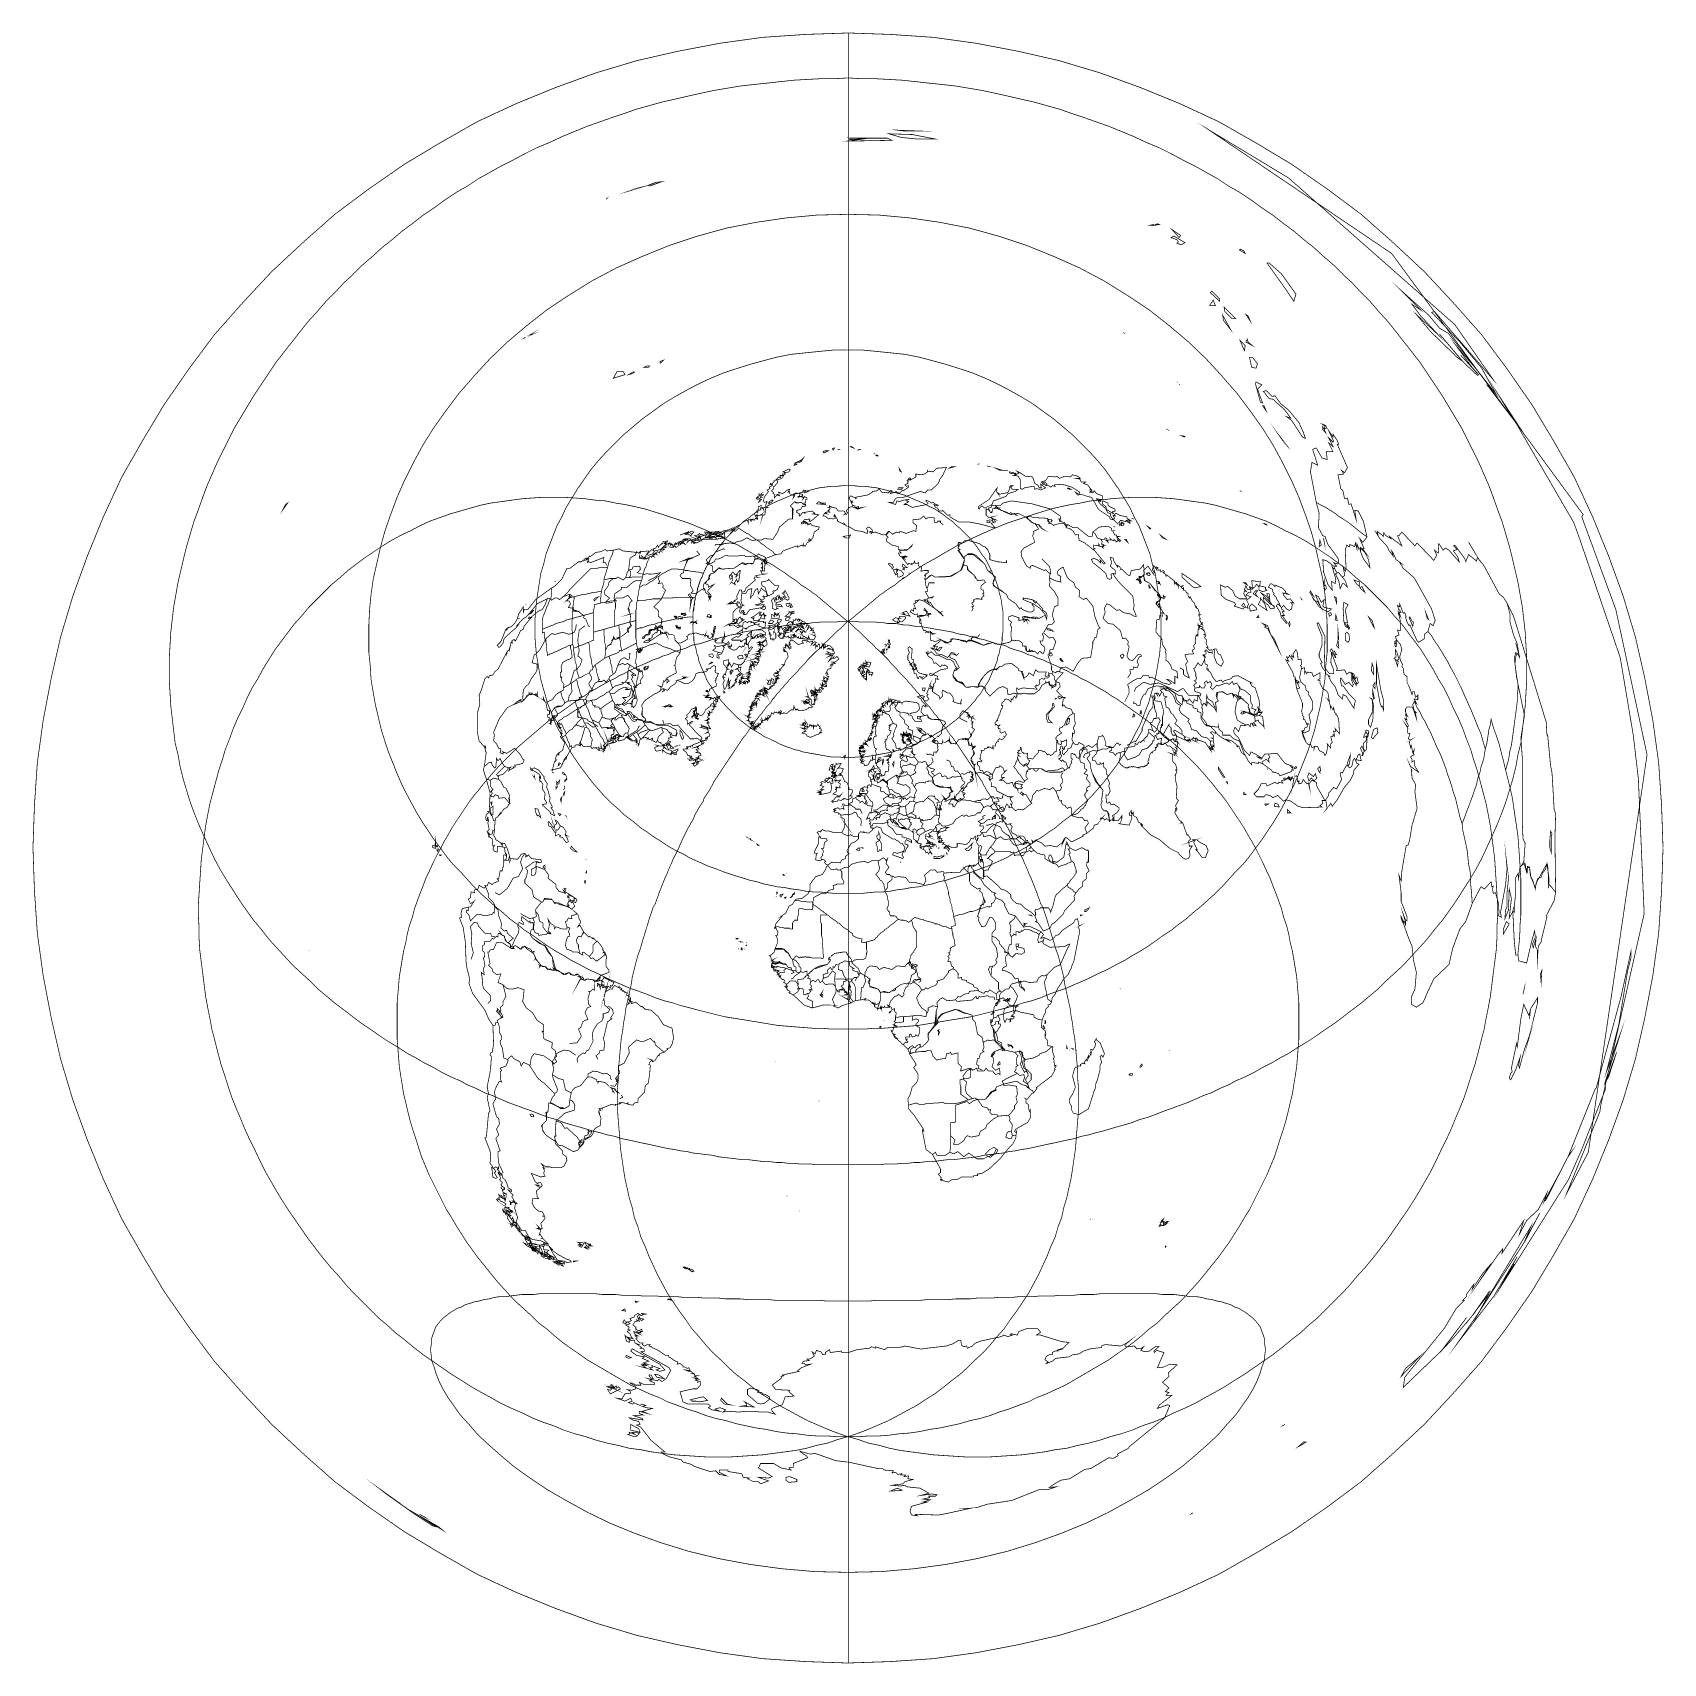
# Model space of a CAD drawing. Extents: x 475 to 2724, y -1 to 2248.
import ezdxf

# ---------------------------------------------------------------- set-up
doc = ezdxf.new("R2010")
doc.units = 0
doc.layers.get('0').update_dxf_attribs({"color": 8, "linetype": 'CONTINUOUS'})

msp = doc.modelspace()

# ---------------------------------------------------------------- linework, layer by layer
at = {"color": 7, "const_width": 1}
for points in [[(2723, 1124), (2721, 1182), (2717, 1241), (2709, 1299), (2698, 1357), (2685, 1414), (2668, 1471), (2648, 1526), (2626, 1580), (2601, 1634), (2572, 1685), (2542, 1735), (2508, 1784), (2473, 1831), (2434, 1875), (2394, 1918), (2351, 1958), (2307, 1997), (2260, 2032), (2211, 2066), (2161, 2096), (2110, 2125), (2056, 2150), (2002, 2172), (1947, 2192), (1890, 2209), (1833, 2222), (1775, 2233), (1717, 2241), (1658, 2245), (1600, 2247), (1541, 2245), (1482, 2241), (1424, 2233), (1366, 2222), (1309, 2209), (1252, 2192), (1197, 2172), (1143, 2150), (1089, 2125), (1038, 2096), (988, 2066), (939, 2032), (892, 1997), (848, 1958), (805, 1918), (765, 1875), (726, 1831), (691, 1784), (657, 1735), (627, 1685), (598, 1634), (573, 1580), (551, 1526), (531, 1471), (514, 1414), (501, 1357), (490, 1299), (482, 1241), (478, 1182), (476, 1124), (478, 1065), (482, 1006), (490, 948), (501, 890), (514, 833), (531, 776), (551, 721), (573, 667), (598, 613), (627, 562), (657, 512), (691, 463), (726, 416), (765, 372), (805, 329), (848, 289), (892, 250), (939, 215), (988, 181), (1038, 151), (1089, 122), (1143, 97), (1197, 75), (1252, 55), (1309, 38), (1366, 25), (1424, 14), (1482, 6), (1541, 2), (1599, 0), (1658, 2), (1717, 6), (1775, 14), (1833, 25), (1890, 38), (1947, 55), (2002, 75), (2056, 97), (2110, 122), (2161, 151), (2211, 181), (2260, 215), (2307, 250), (2351, 289), (2394, 329), (2434, 372), (2473, 416), (2508, 463), (2542, 512), (2572, 562), (2601, 613), (2626, 667), (2648, 721), (2668, 776), (2685, 833), (2698, 890), (2709, 948), (2717, 1006), (2721, 1065), (2723, 1123)], [(1600, 2247), (1600, 2247), (1600, 1436)], [(1599, 2185), (1599, 2185), (1581, 2184), (1562, 2184), (1544, 2183), (1526, 2182), (1507, 2180), (1489, 2178), (1470, 2176), (1452, 2174), (1434, 2171), (1416, 2168), (1397, 2164), (1379, 2160), (1362, 2156), (1344, 2152), (1326, 2147), (1308, 2142), (1291, 2136), (1273, 2130), (1256, 2124), (1239, 2118), (1222, 2111), (1205, 2104), (1188, 2096), (1171, 2089), (1155, 2081), (1138, 2072), (1122, 2064), (1106, 2055), (1090, 2046), (1075, 2036), (1059, 2027), (1044, 2017), (1029, 2006), (1014, 1996), (1000, 1985), (985, 1974), (971, 1962), (957, 1951), (944, 1939), (930, 1927), (917, 1914), (904, 1902), (892, 1889), (879, 1876), (867, 1862), (855, 1849), (844, 1835), (833, 1821), (822, 1807), (811, 1793), (801, 1778), (791, 1763), (781, 1748), (772, 1733), (763, 1718), (754, 1703), (746, 1687), (738, 1671), (730, 1655), (723, 1639), (716, 1623), (710, 1607), (704, 1590), (698, 1574), (693, 1557), (688, 1540), (684, 1524), (680, 1507), (676, 1490), (673, 1473), (670, 1456), (668, 1439), (666, 1421), (665, 1404), (664, 1387), (664, 1370), (664, 1353), (665, 1336), (666, 1319), (668, 1302), (670, 1285), (672, 1268), (676, 1252), (679, 1235), (683, 1219), (688, 1202), (693, 1186), (699, 1170), (705, 1155), (712, 1139), (719, 1124), (726, 1109), (734, 1094), (743, 1079), (752, 1065), (761, 1051), (770, 1038), (780, 1024), (791, 1011), (801, 998), (812, 986), (823, 974), (834, 962), (846, 951), (858, 940), (869, 929), (881, 919), (893, 909), (905, 900), (918, 890), (930, 881), (942, 873), (955, 864), (967, 856), (979, 849), (991, 841), (1004, 834), (1016, 827), (1028, 821), (1040, 814), (1052, 808), (1064, 803), (1075, 797), (1087, 792), (1099, 786), (1110, 782), (1121, 777), (1133, 772), (1144, 768), (1155, 764), (1166, 760), (1176, 756), (1187, 752), (1198, 749), (1208, 745), (1218, 742), (1229, 739), (1239, 736), (1249, 733), (1258, 731), (1268, 728), (1278, 726), (1287, 723), (1297, 721), (1306, 719), (1315, 717), (1325, 715), (1334, 713), (1343, 711), (1352, 709), (1360, 708), (1369, 706), (1378, 705), (1386, 703), (1395, 702), (1403, 701), (1412, 700), (1420, 698), (1428, 697), (1437, 696), (1445, 695), (1453, 694), (1461, 694), (1469, 693), (1477, 692), (1485, 691), (1493, 691), (1501, 690), (1508, 690), (1516, 689), (1524, 689), (1532, 688), (1539, 688), (1547, 688), (1555, 687), (1563, 687), (1570, 687), (1578, 687), (1585, 687), (1593, 687), (1600, 687), (1606, 687), (1614, 687), (1621, 687), (1629, 687), (1636, 687), (1644, 687), (1652, 688), (1660, 688), (1667, 688), (1675, 689), (1683, 689), (1691, 690), (1698, 690), (1706, 691), (1714, 691), (1722, 692), (1730, 693), (1738, 694), (1746, 694), (1754, 695), (1762, 696), (1771, 697), (1779, 698), (1787, 700), (1796, 701), (1804, 702), (1813, 703), (1821, 705), (1830, 706), (1839, 708), (1847, 709), (1856, 711), (1865, 713), (1874, 715), (1884, 717), (1893, 719), (1902, 721), (1912, 723), (1921, 726), (1931, 728), (1941, 731), (1950, 733), (1960, 736), (1970, 739), (1981, 742), (1991, 745), (2001, 749), (2012, 752), (2023, 756), (2033, 760), (2044, 764), (2055, 768), (2066, 772), (2078, 777), (2089, 782), (2100, 786), (2112, 792), (2124, 797), (2135, 803), (2147, 808), (2159, 814), (2171, 821), (2183, 827), (2195, 834), (2208, 841), (2220, 849), (2232, 856), (2244, 864), (2257, 873), (2269, 881), (2281, 890), (2294, 900), (2306, 909), (2318, 919), (2330, 929), (2341, 940), (2353, 951), (2365, 962), (2376, 974), (2387, 986), (2398, 998), (2408, 1011), (2419, 1024), (2429, 1038), (2438, 1051), (2447, 1065), (2456, 1079), (2465, 1094), (2473, 1109), (2480, 1124), (2487, 1139), (2494, 1155), (2500, 1170), (2506, 1186), (2511, 1202), (2516, 1219), (2520, 1235), (2523, 1252), (2527, 1268), (2529, 1285), (2531, 1302), (2533, 1319), (2534, 1336), (2535, 1353), (2535, 1370), (2535, 1387), (2534, 1404), (2533, 1421), (2531, 1439), (2529, 1456), (2526, 1473), (2523, 1490), (2519, 1507), (2515, 1524), (2511, 1540), (2506, 1557), (2501, 1574), (2495, 1590), (2489, 1607), (2483, 1623), (2476, 1639), (2469, 1655), (2461, 1671), (2453, 1687), (2445, 1703), (2436, 1718), (2427, 1733), (2418, 1748), (2408, 1763), (2398, 1778), (2388, 1793), (2377, 1807), (2366, 1821), (2355, 1835), (2344, 1849), (2332, 1862), (2320, 1876), (2307, 1889), (2295, 1902), (2282, 1914), (2269, 1927), (2255, 1939), (2242, 1951), (2228, 1962), (2214, 1974), (2199, 1985), (2185, 1996), (2170, 2006), (2155, 2017), (2140, 2027), (2124, 2036), (2109, 2046), (2093, 2055), (2077, 2064), (2061, 2072), (2044, 2081), (2028, 2089), (2011, 2096), (1994, 2104), (1977, 2111), (1960, 2118), (1943, 2124), (1926, 2130), (1908, 2136), (1891, 2142), (1873, 2147), (1855, 2152), (1837, 2156), (1820, 2160), (1802, 2164), (1783, 2168), (1765, 2171), (1747, 2174), (1729, 2176), (1710, 2178), (1692, 2180), (1673, 2182), (1655, 2183), (1637, 2184), (1618, 2184), (1600, 2185)], [(1599, 1997), (1599, 1997), (1557, 1996), (1514, 1992), (1473, 1986), (1432, 1978), (1392, 1967), (1353, 1954), (1316, 1939), (1280, 1923), (1246, 1905), (1214, 1885), (1184, 1865), (1156, 1843), (1130, 1821), (1106, 1798), (1084, 1774), (1063, 1750), (1045, 1726), (1028, 1702), (1013, 1678), (1000, 1654), (988, 1630), (978, 1607), (969, 1583), (961, 1560), (955, 1538), (950, 1516), (945, 1494), (942, 1473), (940, 1452), (939, 1432), (939, 1412), (939, 1393), (941, 1374), (942, 1356), (945, 1338), (948, 1321), (952, 1304), (956, 1287), (961, 1271), (966, 1256), (972, 1241), (978, 1226), (984, 1212), (991, 1198), (998, 1185), (1005, 1172), (1013, 1159), (1021, 1147), (1029, 1135), (1038, 1123), (1046, 1112), (1055, 1101), (1065, 1091), (1074, 1081), (1083, 1071), (1093, 1061), (1103, 1052), (1113, 1043), (1123, 1035), (1133, 1026), (1144, 1018), (1154, 1010), (1165, 1003), (1176, 995), (1186, 988), (1197, 981), (1208, 975), (1219, 968), (1231, 962), (1242, 956), (1253, 951), (1265, 945), (1276, 940), (1288, 935), (1299, 930), (1311, 926), (1322, 922), (1334, 917), (1346, 913), (1358, 910), (1370, 906), (1382, 903), (1393, 900), (1405, 897), (1417, 894), (1429, 891), (1441, 889), (1454, 887), (1466, 885), (1478, 883), (1490, 881), (1502, 879), (1514, 878), (1526, 877), (1539, 876), (1551, 875), (1563, 875), (1575, 874), (1587, 874), (1600, 874), (1612, 874), (1624, 874), (1636, 875), (1648, 875), (1660, 876), (1673, 877), (1685, 878), (1697, 879), (1709, 881), (1721, 883), (1733, 885), (1745, 887), (1758, 889), (1770, 891), (1782, 894), (1794, 897), (1806, 900), (1817, 903), (1829, 906), (1841, 910), (1853, 913), (1865, 917), (1877, 922), (1888, 926), (1900, 930), (1911, 935), (1923, 940), (1934, 945), (1946, 951), (1957, 956), (1968, 962), (1980, 968), (1991, 975), (2002, 981), (2013, 988), (2023, 995), (2034, 1003), (2045, 1010), (2055, 1018), (2066, 1026), (2076, 1035), (2086, 1043), (2096, 1052), (2106, 1061), (2116, 1071), (2125, 1081), (2134, 1091), (2144, 1101), (2153, 1112), (2161, 1123), (2170, 1135), (2178, 1147), (2186, 1159), (2194, 1172), (2201, 1185), (2208, 1198), (2215, 1212), (2221, 1226), (2227, 1241), (2233, 1256), (2238, 1271), (2243, 1287), (2247, 1304), (2251, 1321), (2254, 1338), (2257, 1356), (2258, 1374), (2260, 1393), (2260, 1412), (2260, 1432), (2259, 1452), (2257, 1473), (2254, 1494), (2249, 1516), (2244, 1538), (2238, 1560), (2230, 1583), (2221, 1607), (2211, 1630), (2199, 1654), (2186, 1678), (2171, 1702), (2154, 1726), (2136, 1750), (2115, 1774), (2093, 1798), (2069, 1821), (2043, 1843), (2015, 1865), (1985, 1885), (1953, 1905), (1919, 1923), (1883, 1939), (1846, 1954), (1807, 1967), (1767, 1978), (1726, 1986), (1685, 1992), (1642, 1996), (1600, 1997)], [(1599, 1810), (1599, 1810), (1580, 1810), (1560, 1808), (1540, 1806), (1521, 1804), (1501, 1800), (1482, 1795), (1464, 1790), (1445, 1784), (1427, 1778), (1410, 1771), (1393, 1763), (1376, 1754), (1360, 1745), (1345, 1736), (1330, 1725), (1316, 1715), (1303, 1704), (1290, 1693), (1278, 1681), (1266, 1669), (1255, 1657), (1245, 1645), (1236, 1632), (1227, 1619), (1219, 1606), (1211, 1593), (1205, 1580), (1198, 1567), (1193, 1554), (1188, 1541), (1183, 1528), (1180, 1515), (1176, 1502), (1174, 1489), (1172, 1476), (1170, 1463), (1169, 1451), (1168, 1438), (1168, 1426), (1168, 1414), (1169, 1402), (1170, 1390), (1172, 1379), (1174, 1367), (1176, 1356), (1179, 1345), (1182, 1335), (1185, 1324), (1189, 1314), (1193, 1303), (1197, 1293), (1202, 1284), (1207, 1274), (1212, 1265), (1217, 1256), (1223, 1247), (1229, 1238), (1235, 1230), (1241, 1222), (1247, 1214), (1254, 1206), (1261, 1198), (1268, 1191), (1275, 1184), (1283, 1177), (1290, 1170), (1298, 1164), (1306, 1158), (1314, 1151), (1322, 1146), (1330, 1140), (1338, 1135), (1347, 1129), (1355, 1124), (1364, 1119), (1373, 1115), (1381, 1110), (1390, 1106), (1399, 1102), (1408, 1098), (1417, 1095), (1427, 1091), (1436, 1088), (1445, 1085), (1455, 1082), (1464, 1079), (1474, 1077), (1483, 1074), (1493, 1072), (1502, 1070), (1512, 1069), (1522, 1067), (1531, 1066), (1541, 1064), (1551, 1063), (1560, 1063), (1570, 1062), (1580, 1061), (1590, 1061), (1600, 1061), (1609, 1061), (1619, 1061), (1629, 1062), (1639, 1063), (1648, 1063), (1658, 1064), (1668, 1066), (1677, 1067), (1687, 1069), (1697, 1070), (1706, 1072), (1716, 1074), (1725, 1077), (1735, 1079), (1744, 1082), (1754, 1085), (1763, 1088), (1772, 1091), (1782, 1095), (1791, 1098), (1800, 1102), (1809, 1106), (1818, 1110), (1826, 1115), (1835, 1119), (1844, 1124), (1852, 1129), (1861, 1135), (1869, 1140), (1877, 1146), (1885, 1151), (1893, 1158), (1901, 1164), (1909, 1170), (1916, 1177), (1924, 1184), (1931, 1191), (1938, 1198), (1945, 1206), (1952, 1214), (1958, 1222), (1964, 1230), (1970, 1238), (1976, 1247), (1982, 1256), (1987, 1265), (1992, 1274), (1997, 1284), (2002, 1293), (2006, 1303), (2010, 1314), (2014, 1324), (2017, 1335), (2020, 1345), (2023, 1356), (2025, 1367), (2027, 1379), (2029, 1390), (2030, 1402), (2031, 1414), (2031, 1426), (2031, 1438), (2030, 1451), (2029, 1463), (2027, 1476), (2025, 1489), (2023, 1502), (2019, 1515), (2016, 1528), (2011, 1541), (2006, 1554), (2001, 1567), (1994, 1580), (1988, 1593), (1980, 1606), (1972, 1619), (1963, 1632), (1954, 1645), (1944, 1657), (1933, 1669), (1921, 1681), (1909, 1693), (1896, 1704), (1883, 1715), (1869, 1725), (1854, 1736), (1839, 1745), (1823, 1754), (1806, 1763), (1789, 1771), (1772, 1778), (1754, 1784), (1735, 1790), (1717, 1795), (1698, 1800), (1678, 1804), (1659, 1806), (1639, 1808), (1619, 1810), (1600, 1810)], [(1599, 1623), (1599, 1623), (1592, 1623), (1584, 1622), (1576, 1622), (1568, 1621), (1560, 1620), (1552, 1618), (1544, 1616), (1537, 1614), (1529, 1612), (1522, 1610), (1515, 1607), (1508, 1604), (1501, 1601), (1494, 1598), (1487, 1594), (1480, 1591), (1474, 1587), (1468, 1583), (1462, 1578), (1456, 1574), (1451, 1569), (1445, 1564), (1440, 1559), (1435, 1554), (1430, 1549), (1426, 1544), (1422, 1539), (1418, 1533), (1414, 1527), (1410, 1522), (1407, 1516), (1404, 1510), (1401, 1504), (1399, 1499), (1396, 1493), (1394, 1487), (1392, 1481), (1391, 1475), (1389, 1469), (1388, 1463), (1387, 1456), (1386, 1450), (1386, 1444), (1386, 1439), (1386, 1433), (1386, 1427), (1386, 1421), (1387, 1415), (1387, 1409), (1388, 1404), (1390, 1398), (1391, 1392), (1393, 1387), (1394, 1381), (1396, 1376), (1398, 1371), (1401, 1365), (1403, 1360), (1405, 1355), (1408, 1350), (1411, 1346), (1414, 1341), (1417, 1336), (1421, 1332), (1424, 1327), (1428, 1323), (1431, 1319), (1435, 1315), (1439, 1311), (1443, 1307), (1447, 1303), (1452, 1299), (1456, 1296), (1461, 1292), (1465, 1289), (1470, 1286), (1475, 1283), (1480, 1280), (1484, 1277), (1489, 1275), (1495, 1272), (1500, 1270), (1505, 1267), (1510, 1265), (1515, 1263), (1521, 1261), (1526, 1259), (1532, 1258), (1537, 1256), (1543, 1255), (1548, 1254), (1554, 1253), (1560, 1252), (1565, 1251), (1571, 1250), (1577, 1249), (1582, 1249), (1588, 1249), (1594, 1248), (1600, 1248), (1605, 1248), (1611, 1249), (1617, 1249), (1622, 1249), (1628, 1250), (1634, 1251), (1639, 1252), (1645, 1253), (1651, 1254), (1656, 1255), (1662, 1256), (1667, 1258), (1673, 1259), (1678, 1261), (1684, 1263), (1689, 1265), (1694, 1267), (1699, 1270), (1704, 1272), (1710, 1275), (1715, 1277), (1719, 1280), (1724, 1283), (1729, 1286), (1734, 1289), (1738, 1292), (1743, 1296), (1747, 1299), (1752, 1303), (1756, 1307), (1760, 1311), (1764, 1315), (1768, 1319), (1771, 1323), (1775, 1327), (1778, 1332), (1782, 1336), (1785, 1341), (1788, 1346), (1791, 1350), (1794, 1355), (1796, 1360), (1798, 1365), (1801, 1371), (1803, 1376), (1805, 1381), (1806, 1387), (1808, 1392), (1809, 1398), (1811, 1404), (1812, 1409), (1812, 1415), (1813, 1421), (1813, 1427), (1813, 1433), (1813, 1439), (1813, 1444), (1813, 1450), (1812, 1456), (1811, 1463), (1810, 1469), (1808, 1475), (1807, 1481), (1805, 1487), (1803, 1493), (1800, 1499), (1798, 1504), (1795, 1510), (1792, 1516), (1789, 1522), (1785, 1527), (1781, 1533), (1777, 1539), (1773, 1544), (1769, 1549), (1764, 1554), (1759, 1559), (1754, 1564), (1748, 1569), (1743, 1574), (1737, 1578), (1731, 1583), (1725, 1587), (1719, 1591), (1712, 1594), (1705, 1598), (1698, 1601), (1691, 1604), (1684, 1607), (1677, 1610), (1670, 1612), (1662, 1614), (1655, 1616), (1647, 1618), (1639, 1620), (1631, 1621), (1623, 1622), (1615, 1622), (1607, 1623), (1600, 1623)], [(1599, 312), (1599, 312), (1585, 308), (1571, 303), (1556, 300), (1542, 296), (1527, 293), (1512, 291), (1497, 289), (1482, 287), (1467, 286), (1452, 285), (1436, 284), (1421, 284), (1406, 284), (1390, 285), (1375, 286), (1360, 287), (1344, 289), (1329, 291), (1314, 294), (1298, 296), (1283, 300), (1268, 303), (1253, 307), (1238, 312), (1223, 316), (1208, 321), (1194, 327), (1179, 332), (1164, 338), (1150, 345), (1136, 351), (1121, 358), (1107, 366), (1094, 373), (1080, 381), (1066, 390), (1053, 398), (1040, 407), (1027, 416), (1014, 425), (1001, 435), (989, 445), (976, 455), (964, 466), (952, 476), (941, 487), (929, 499), (918, 510), (907, 522), (897, 534), (886, 546), (876, 558), (866, 571), (856, 584), (847, 597), (838, 610), (829, 623), (820, 637), (812, 650), (804, 664), (796, 678), (789, 692), (782, 707), (775, 721), (768, 736), (762, 751), (756, 765), (750, 780), (745, 795), (740, 811), (735, 826), (731, 841), (727, 857), (723, 872), (720, 888), (717, 903), (714, 919), (712, 935), (710, 951), (708, 966), (706, 982), (705, 998), (705, 1014), (704, 1029), (704, 1045), (705, 1061), (706, 1077), (707, 1092), (708, 1108), (710, 1123), (712, 1139), (714, 1154), (717, 1170), (720, 1185), (724, 1200), (728, 1215), (732, 1230), (737, 1245), (741, 1259), (747, 1274), (752, 1288), (758, 1302), (765, 1316), (771, 1330), (778, 1344), (786, 1357), (793, 1370), (801, 1383), (809, 1396), (818, 1408), (827, 1420), (836, 1432), (846, 1443), (856, 1455), (866, 1465), (877, 1476), (887, 1486), (899, 1496), (910, 1506), (922, 1515), (934, 1524), (946, 1532), (958, 1540), (971, 1548), (984, 1555), (997, 1561), (1010, 1568), (1023, 1574), (1037, 1579), (1051, 1584), (1065, 1588), (1079, 1592), (1093, 1596), (1107, 1599), (1122, 1601), (1136, 1603), (1151, 1605), (1165, 1606), (1179, 1607), (1194, 1607), (1208, 1607), (1222, 1606), (1237, 1605), (1251, 1603), (1265, 1602), (1279, 1599), (1292, 1597), (1306, 1594), (1319, 1591), (1332, 1587), (1345, 1583), (1357, 1579), (1369, 1575), (1381, 1571), (1393, 1566), (1405, 1561), (1416, 1556), (1427, 1551), (1437, 1546), (1448, 1541), (1458, 1535), (1467, 1530), (1477, 1524), (1486, 1519), (1495, 1514), (1504, 1508), (1512, 1503), (1520, 1497), (1528, 1492), (1535, 1486), (1543, 1481), (1550, 1476), (1557, 1471), (1564, 1465), (1570, 1460), (1576, 1455), (1582, 1450), (1588, 1445), (1594, 1440), (1599, 1436)], [(1600, 312), (1600, 312), (1614, 308), (1628, 303), (1643, 300), (1657, 296), (1672, 293), (1687, 291), (1702, 289), (1717, 287), (1732, 286), (1747, 285), (1763, 284), (1778, 284), (1793, 284), (1809, 285), (1824, 286), (1839, 287), (1855, 289), (1870, 291), (1885, 294), (1901, 296), (1916, 300), (1931, 303), (1946, 307), (1961, 312), (1976, 316), (1991, 321), (2005, 327), (2020, 332), (2035, 338), (2049, 345), (2063, 351), (2078, 358), (2092, 366), (2105, 373), (2119, 381), (2133, 390), (2146, 398), (2159, 407), (2172, 416), (2185, 425), (2198, 435), (2210, 445), (2223, 455), (2235, 466), (2247, 476), (2258, 487), (2270, 499), (2281, 510), (2292, 522), (2302, 534), (2313, 546), (2323, 558), (2333, 571), (2343, 584), (2352, 597), (2361, 610), (2370, 623), (2379, 637), (2387, 650), (2395, 664), (2403, 678), (2410, 692), (2417, 707), (2424, 721), (2431, 736), (2437, 751), (2443, 765), (2449, 780), (2454, 795), (2459, 811), (2464, 826), (2468, 841), (2472, 857), (2476, 872), (2479, 888), (2482, 903), (2485, 919), (2487, 935), (2489, 951), (2491, 966), (2493, 982), (2494, 998), (2494, 1014), (2495, 1029), (2495, 1045), (2494, 1061), (2493, 1077), (2492, 1092), (2491, 1108), (2489, 1124), (2487, 1139), (2485, 1154), (2482, 1170), (2479, 1185), (2475, 1200), (2471, 1215), (2467, 1230), (2462, 1245), (2458, 1259), (2452, 1274), (2447, 1288), (2441, 1302), (2434, 1316), (2428, 1330), (2421, 1344), (2413, 1357), (2406, 1370), (2398, 1383), (2390, 1396), (2381, 1408), (2372, 1420), (2363, 1432), (2353, 1443), (2343, 1455), (2333, 1465), (2322, 1476), (2312, 1486), (2300, 1496), (2289, 1506), (2277, 1515), (2265, 1524), (2253, 1532), (2241, 1540), (2228, 1548), (2215, 1555), (2202, 1561), (2189, 1568), (2176, 1574), (2162, 1579), (2148, 1584), (2134, 1588), (2120, 1592), (2106, 1596), (2092, 1599), (2077, 1601), (2063, 1603), (2048, 1605), (2034, 1606), (2020, 1607), (2005, 1607), (1991, 1607), (1977, 1606), (1962, 1605), (1948, 1603), (1934, 1602), (1920, 1599), (1907, 1597), (1893, 1594), (1880, 1591), (1867, 1587), (1854, 1583), (1842, 1579), (1830, 1575), (1818, 1571), (1806, 1566), (1794, 1561), (1783, 1556), (1772, 1551), (1762, 1546), (1751, 1541), (1741, 1535), (1732, 1530), (1722, 1524), (1713, 1519), (1704, 1514), (1695, 1508), (1687, 1503), (1679, 1497), (1671, 1492), (1664, 1486), (1656, 1481), (1649, 1476), (1642, 1471), (1635, 1465), (1629, 1460), (1623, 1455), (1617, 1450), (1611, 1445), (1605, 1440), (1600, 1436)], [(1599, 312), (1599, 312), (1585, 312), (1571, 313), (1557, 313), (1543, 314), (1529, 316), (1515, 317), (1501, 319), (1487, 322), (1473, 324), (1459, 327), (1445, 330), (1432, 334), (1418, 337), (1404, 341), (1391, 346), (1378, 350), (1365, 355), (1351, 360), (1339, 366), (1326, 371), (1313, 377), (1300, 383), (1288, 390), (1276, 397), (1264, 404), (1252, 411), (1240, 418), (1229, 426), (1217, 434), (1206, 442), (1195, 451), (1185, 460), (1174, 468), (1164, 478), (1154, 487), (1144, 496), (1134, 506), (1125, 516), (1116, 526), (1107, 537), (1099, 547), (1090, 558), (1082, 569), (1074, 580), (1067, 591), (1060, 602), (1053, 614), (1046, 625), (1040, 637), (1034, 649), (1028, 661), (1022, 673), (1017, 685), (1012, 697), (1008, 709), (1004, 722), (1000, 734), (996, 747), (993, 759), (990, 772), (987, 784), (985, 797), (983, 809), (981, 822), (980, 835), (979, 847), (978, 860), (978, 872), (978, 885), (978, 897), (978, 910), (979, 922), (980, 934), (981, 946), (983, 958), (985, 970), (987, 982), (990, 994), (992, 1005), (995, 1017), (999, 1028), (1002, 1040), (1006, 1051), (1010, 1062), (1014, 1072), (1018, 1083), (1023, 1093), (1028, 1104), (1033, 1114), (1038, 1123), (1043, 1133), (1049, 1143), (1054, 1152), (1060, 1161), (1066, 1170), (1072, 1179), (1078, 1188), (1084, 1196), (1091, 1204), (1097, 1212), (1104, 1220), (1110, 1227), (1117, 1235), (1124, 1242), (1131, 1249), (1138, 1256), (1145, 1263), (1152, 1269), (1159, 1275), (1166, 1281), (1173, 1287), (1180, 1293), (1187, 1299), (1194, 1304), (1201, 1309), (1208, 1314), (1215, 1319), (1222, 1324), (1229, 1329), (1236, 1333), (1243, 1338), (1250, 1342), (1257, 1346), (1264, 1350), (1271, 1354), (1278, 1357), (1284, 1361), (1291, 1364), (1298, 1368), (1305, 1371), (1311, 1374), (1318, 1377), (1325, 1380), (1331, 1383), (1338, 1385), (1344, 1388), (1351, 1390), (1357, 1393), (1363, 1395), (1370, 1397), (1376, 1399), (1382, 1402), (1388, 1404), (1395, 1405), (1401, 1407), (1407, 1409), (1413, 1411), (1419, 1412), (1425, 1414), (1431, 1415), (1437, 1417), (1443, 1418), (1449, 1419), (1455, 1421), (1460, 1422), (1466, 1423), (1472, 1424), (1478, 1425), (1483, 1426), (1489, 1427), (1495, 1428), (1500, 1429), (1506, 1429), (1512, 1430), (1517, 1431), (1523, 1431), (1528, 1432), (1534, 1433), (1539, 1433), (1545, 1433), (1550, 1434), (1556, 1434), (1561, 1435), (1567, 1435), (1572, 1435), (1578, 1435), (1583, 1435), (1589, 1436), (1594, 1436), (1599, 1436)], [(1599, 312), (1599, 312), (1585, 317), (1572, 322), (1558, 328), (1544, 334), (1531, 341), (1518, 348), (1505, 355), (1493, 363), (1480, 371), (1468, 380), (1457, 389), (1445, 398), (1434, 408), (1424, 418), (1413, 428), (1403, 439), (1394, 450), (1384, 461), (1376, 473), (1367, 485), (1359, 497), (1351, 509), (1344, 522), (1337, 535), (1331, 548), (1325, 561), (1320, 574), (1314, 587), (1310, 601), (1305, 614), (1302, 628), (1298, 641), (1295, 655), (1292, 668), (1290, 681), (1288, 695), (1286, 708), (1285, 721), (1284, 734), (1283, 746), (1282, 759), (1282, 771), (1282, 783), (1282, 795), (1283, 807), (1283, 818), (1284, 829), (1285, 840), (1286, 851), (1287, 862), (1289, 872), (1290, 882), (1292, 892), (1293, 901), (1295, 910), (1297, 919), (1299, 928), (1301, 937), (1302, 945), (1304, 953), (1306, 961), (1308, 969), (1310, 976), (1313, 984), (1315, 991), (1317, 998), (1319, 1004), (1321, 1011), (1323, 1017), (1325, 1024), (1327, 1030), (1329, 1036), (1331, 1042), (1334, 1047), (1336, 1053), (1338, 1058), (1340, 1064), (1342, 1069), (1344, 1074), (1346, 1079), (1348, 1084), (1350, 1088), (1352, 1093), (1354, 1098), (1356, 1102), (1358, 1107), (1360, 1111), (1362, 1115), (1364, 1119), (1366, 1123), (1368, 1128), (1370, 1132), (1371, 1135), (1373, 1139), (1375, 1143), (1377, 1147), (1379, 1151), (1381, 1154), (1383, 1158), (1385, 1161), (1387, 1165), (1388, 1168), (1390, 1172), (1392, 1175), (1394, 1179), (1396, 1182), (1398, 1185), (1400, 1188), (1401, 1192), (1403, 1195), (1405, 1198), (1407, 1201), (1409, 1204), (1411, 1208), (1413, 1211), (1414, 1214), (1416, 1217), (1418, 1220), (1420, 1223), (1422, 1226), (1424, 1229), (1426, 1232), (1428, 1235), (1430, 1238), (1432, 1241), (1434, 1244), (1436, 1247), (1438, 1250), (1440, 1253), (1442, 1256), (1444, 1259), (1446, 1262), (1448, 1265), (1450, 1268), (1452, 1271), (1454, 1274), (1456, 1277), (1459, 1280), (1461, 1283), (1463, 1286), (1465, 1289), (1468, 1292), (1470, 1295), (1472, 1299), (1475, 1302), (1477, 1305), (1480, 1308), (1482, 1311), (1485, 1315), (1487, 1318), (1490, 1321), (1493, 1324), (1495, 1328), (1498, 1331), (1501, 1335), (1504, 1338), (1507, 1342), (1510, 1345), (1513, 1349), (1516, 1352), (1519, 1356), (1523, 1360), (1526, 1363), (1530, 1367), (1533, 1371), (1537, 1375), (1541, 1379), (1544, 1383), (1548, 1387), (1552, 1391), (1556, 1395), (1561, 1399), (1565, 1404), (1570, 1408), (1574, 1412), (1579, 1417), (1584, 1422), (1589, 1426), (1594, 1431), (1599, 1436)], [(1600, 1436), (1600, 1436), (1600, 1436), (1599, 1436), (1599, 1436), (1599, 1436), (1599, 1436), (1599, 1436), (1599, 1436), (1599, 1436), (1599, 1436), (1599, 1436), (1599, 1436), (1599, 1436), (1599, 1436), (1599, 1436), (1599, 1436), (1599, 1436), (1599, 1436), (1599, 1436), (1599, 1436), (1599, 1436), (1599, 1436), (1599, 1436), (1599, 1436), (1599, 1436), (1599, 1436), (1599, 1436), (1599, 1436), (1599, 1436), (1599, 1436), (1599, 1436), (1599, 1436), (1599, 1436), (1599, 1436), (1599, 1436), (1599, 1436), (1599, 1436), (1599, 1436), (1599, 1436), (1599, 1436), (1599, 1436), (1599, 1436), (1599, 1436), (1599, 1436), (1599, 1436), (1599, 1436), (1599, 1436), (1599, 1436), (1599, 1436), (1599, 1436), (1599, 1436), (1599, 1436), (1599, 1436), (1599, 1436), (1599, 1436), (1599, 1436), (1599, 1436), (1599, 1436), (1599, 1436), (1599, 1436), (1599, 1436), (1599, 1436), (1599, 1436), (1599, 1436), (1599, 1436), (1599, 1436), (1599, 1436), (1599, 1436), (1599, 1436), (1599, 1436), (1599, 1436), (1599, 1436), (1599, 1436), (1599, 1436), (1599, 1436), (1599, 1436), (1599, 1436), (1599, 1436), (1599, 1436), (1599, 1436), (1599, 1436), (1599, 1436), (1599, 1436), (1599, 1436), (1599, 1436), (1599, 1436), (1599, 1436), (1599, 1436), (1599, 1436), (1599, 1436), (1599, 1436), (1599, 1436), (1599, 1436), (1599, 1436), (1599, 1436), (1599, 1436), (1599, 1436), (1599, 1436), (1599, 1436), (1600, 1436), (1600, 1436), (1600, 1436), (1600, 1436), (1600, 1436), (1600, 1436), (1600, 1436), (1600, 1436), (1600, 1436), (1600, 1436), (1600, 1436), (1600, 1436), (1600, 1436), (1600, 1436), (1600, 1436), (1600, 1436), (1600, 1436), (1600, 1436), (1600, 1436), (1600, 1436), (1600, 1436), (1600, 1436), (1600, 1436), (1600, 1436), (1600, 1436), (1600, 1436), (1600, 1436), (1600, 1436), (1600, 1436), (1600, 1436), (1600, 1436), (1600, 1436), (1600, 1436), (1600, 1436), (1600, 1436), (1600, 1436), (1600, 1436), (1600, 1436), (1600, 1436), (1600, 1436), (1600, 1436), (1600, 1436), (1600, 1436), (1600, 1436), (1600, 1436), (1600, 1436), (1600, 1436), (1600, 1436), (1600, 1436), (1600, 1436), (1600, 1436), (1600, 1436), (1600, 1436), (1600, 1436), (1600, 1436), (1600, 1436), (1600, 1436), (1600, 1436), (1600, 1436), (1600, 1436), (1600, 1436), (1600, 1436), (1600, 1436), (1600, 1436), (1600, 1436), (1600, 1436), (1600, 1436), (1600, 1436), (1600, 1436), (1600, 1436), (1600, 1436), (1600, 1436), (1600, 1436), (1600, 1436), (1600, 1436), (1600, 1436), (1600, 1436), (1600, 1436), (1600, 1436), (1600, 1436), (1600, 1436), (1600, 1436), (1600, 1436), (1600, 1436), (1600, 1436), (1600, 1436), (1600, 1436), (1600, 1436), (1600, 1436), (1600, 1436), (1600, 1436), (1600, 1436), (1600, 1436), (1600, 1436), (1600, 1436), (1600, 1436), (1600, 1436), (1600, 1436), (1600, 1436), (1600, 1436), (1600, 1436), (1600, 1436)], [(1600, 312), (1600, 312), (1600, 323), (1600, 334), (1600, 345), (1600, 356), (1600, 367), (1600, 378), (1600, 389), (1600, 400), (1600, 411), (1600, 422), (1600, 433), (1600, 444), (1600, 455), (1600, 466), (1600, 477), (1600, 488), (1600, 499), (1600, 510), (1600, 521), (1600, 532), (1600, 543), (1600, 554), (1600, 565), (1600, 576), (1600, 587), (1600, 598), (1600, 609), (1600, 620), (1600, 632), (1600, 643), (1600, 654), (1600, 665), (1600, 676), (1600, 687), (1600, 698), (1600, 709), (1600, 720), (1600, 731), (1600, 742), (1600, 753), (1600, 764), (1600, 775), (1600, 786), (1600, 797), (1600, 808), (1600, 819), (1600, 830), (1600, 841), (1600, 852), (1600, 863), (1600, 874), (1600, 885), (1600, 896), (1600, 907), (1600, 918), (1600, 929), (1600, 940), (1600, 951), (1600, 962), (1600, 973), (1600, 984), (1600, 995), (1600, 1006), (1600, 1017), (1600, 1028), (1600, 1039), (1600, 1050), (1600, 1061), (1600, 1072), (1600, 1083), (1600, 1094), (1600, 1105), (1600, 1116), (1600, 1127), (1600, 1138), (1600, 1149), (1600, 1160), (1600, 1171), (1600, 1182), (1600, 1193), (1600, 1204), (1600, 1215), (1600, 1226), (1600, 1237), (1600, 1248), (1600, 1259), (1600, 1270), (1600, 1281), (1600, 1292), (1600, 1303), (1600, 1314), (1600, 1325), (1600, 1336), (1600, 1347), (1600, 1358), (1600, 1369), (1600, 1381), (1600, 1392), (1600, 1403), (1600, 1414), (1600, 1425), (1600, 1436)], [(1600, 312), (1600, 312), (1614, 317), (1627, 322), (1641, 328), (1655, 334), (1668, 341), (1681, 348), (1694, 355), (1706, 363), (1719, 371), (1731, 380), (1742, 389), (1754, 398), (1765, 408), (1775, 418), (1786, 428), (1796, 439), (1805, 450), (1815, 461), (1823, 473), (1832, 485), (1840, 497), (1848, 509), (1855, 522), (1862, 535), (1868, 548), (1874, 561), (1879, 574), (1885, 587), (1889, 601), (1894, 614), (1897, 628), (1901, 641), (1904, 655), (1907, 668), (1909, 681), (1911, 695), (1913, 708), (1914, 721), (1915, 734), (1916, 746), (1917, 759), (1917, 771), (1917, 783), (1917, 795), (1916, 807), (1916, 818), (1915, 829), (1914, 840), (1913, 851), (1912, 862), (1910, 872), (1909, 882), (1907, 892), (1906, 901), (1904, 910), (1902, 919), (1900, 928), (1898, 937), (1897, 945), (1895, 953), (1893, 961), (1891, 969), (1889, 976), (1886, 984), (1884, 991), (1882, 998), (1880, 1004), (1878, 1011), (1876, 1017), (1874, 1024), (1872, 1030), (1870, 1036), (1868, 1042), (1865, 1047), (1863, 1053), (1861, 1058), (1859, 1064), (1857, 1069), (1855, 1074), (1853, 1079), (1851, 1084), (1849, 1088), (1847, 1093), (1845, 1098), (1843, 1102), (1841, 1107), (1839, 1111), (1837, 1115), (1835, 1119), (1833, 1124), (1831, 1128), (1829, 1132), (1828, 1135), (1826, 1139), (1824, 1143), (1822, 1147), (1820, 1151), (1818, 1154), (1816, 1158), (1814, 1161), (1812, 1165), (1811, 1168), (1809, 1172), (1807, 1175), (1805, 1179), (1803, 1182), (1801, 1185), (1799, 1188), (1798, 1192), (1796, 1195), (1794, 1198), (1792, 1201), (1790, 1204), (1788, 1208), (1786, 1211), (1785, 1214), (1783, 1217), (1781, 1220), (1779, 1223), (1777, 1226), (1775, 1229), (1773, 1232), (1771, 1235), (1769, 1238), (1767, 1241), (1765, 1244), (1763, 1247), (1761, 1250), (1759, 1253), (1757, 1256), (1755, 1259), (1753, 1262), (1751, 1265), (1749, 1268), (1747, 1271), (1745, 1274), (1743, 1277), (1740, 1280), (1738, 1283), (1736, 1286), (1734, 1289), (1731, 1292), (1729, 1295), (1727, 1299), (1724, 1302), (1722, 1305), (1719, 1308), (1717, 1311), (1714, 1315), (1712, 1318), (1709, 1321), (1706, 1324), (1704, 1328), (1701, 1331), (1698, 1335), (1695, 1338), (1692, 1342), (1689, 1345), (1686, 1349), (1683, 1352), (1680, 1356), (1676, 1360), (1673, 1363), (1669, 1367), (1666, 1371), (1662, 1375), (1658, 1379), (1655, 1383), (1651, 1387), (1647, 1391), (1643, 1395), (1638, 1399), (1634, 1404), (1629, 1408), (1625, 1412), (1620, 1417), (1615, 1422), (1610, 1426), (1605, 1431), (1600, 1436)], [(1600, 312), (1600, 312), (1614, 312), (1628, 313), (1642, 313), (1656, 314), (1670, 316), (1684, 317), (1698, 319), (1712, 322), (1726, 324), (1740, 327), (1754, 330), (1767, 334), (1781, 337), (1795, 341), (1808, 346), (1821, 350), (1834, 355), (1848, 360), (1860, 366), (1873, 371), (1886, 377), (1899, 383), (1911, 390), (1923, 397), (1935, 404), (1947, 411), (1959, 418), (1970, 426), (1982, 434), (1993, 442), (2004, 451), (2014, 460), (2025, 468), (2035, 478), (2045, 487), (2055, 496), (2065, 506), (2074, 516), (2083, 526), (2092, 537), (2100, 547), (2109, 558), (2117, 569), (2125, 580), (2132, 591), (2139, 602), (2146, 614), (2153, 625), (2159, 637), (2165, 649), (2171, 661), (2177, 673), (2182, 685), (2187, 697), (2191, 709), (2195, 722), (2199, 734), (2203, 747), (2206, 759), (2209, 772), (2212, 784), (2214, 797), (2216, 809), (2218, 822), (2219, 835), (2220, 847), (2221, 860), (2221, 872), (2221, 885), (2221, 897), (2221, 910), (2220, 922), (2219, 934), (2218, 946), (2216, 958), (2214, 970), (2212, 982), (2209, 994), (2207, 1005), (2204, 1017), (2200, 1028), (2197, 1040), (2193, 1051), (2189, 1062), (2185, 1072), (2181, 1083), (2176, 1093), (2171, 1104), (2166, 1114), (2161, 1124), (2156, 1133), (2150, 1143), (2145, 1152), (2139, 1161), (2133, 1170), (2127, 1179), (2121, 1188), (2115, 1196), (2108, 1204), (2102, 1212), (2095, 1220), (2089, 1227), (2082, 1235), (2075, 1242), (2068, 1249), (2061, 1256), (2054, 1263), (2047, 1269), (2040, 1275), (2033, 1281), (2026, 1287), (2019, 1293), (2012, 1299), (2005, 1304), (1998, 1309), (1991, 1314), (1984, 1319), (1977, 1324), (1970, 1329), (1963, 1333), (1956, 1338), (1949, 1342), (1942, 1346), (1935, 1350), (1928, 1354), (1921, 1357), (1915, 1361), (1908, 1364), (1901, 1368), (1894, 1371), (1888, 1374), (1881, 1377), (1874, 1380), (1868, 1383), (1861, 1385), (1855, 1388), (1848, 1390), (1842, 1393), (1836, 1395), (1829, 1397), (1823, 1399), (1817, 1402), (1811, 1404), (1804, 1405), (1798, 1407), (1792, 1409), (1786, 1411), (1780, 1412), (1774, 1414), (1768, 1415), (1762, 1417), (1756, 1418), (1750, 1419), (1744, 1421), (1739, 1422), (1733, 1423), (1727, 1424), (1721, 1425), (1716, 1426), (1710, 1427), (1704, 1428), (1699, 1429), (1693, 1429), (1687, 1430), (1682, 1431), (1676, 1431), (1671, 1432), (1665, 1433), (1660, 1433), (1654, 1433), (1649, 1434), (1643, 1434), (1638, 1435), (1632, 1435), (1627, 1435), (1621, 1435), (1616, 1435), (1610, 1436), (1605, 1436), (1600, 1436)], [(1599, 125), (1599, 125), (1554, 126), (1508, 130), (1464, 136), (1421, 144), (1380, 154), (1341, 166), (1305, 179), (1271, 193), (1240, 208), (1211, 224), (1185, 239), (1161, 255), (1140, 270), (1121, 286), (1104, 301), (1089, 315), (1077, 329), (1065, 342), (1056, 355), (1048, 366), (1041, 378), (1036, 388), (1032, 398), (1029, 408), (1026, 416), (1025, 424), (1024, 432), (1025, 439), (1025, 446), (1027, 452), (1029, 457), (1031, 463), (1034, 467), (1038, 472), (1042, 476), (1046, 479), (1051, 483), (1056, 486), (1061, 489), (1067, 491), (1072, 494), (1079, 496), (1085, 498), (1091, 499), (1098, 501), (1105, 502), (1112, 504), (1119, 505), (1127, 505), (1134, 506), (1142, 507), (1150, 508), (1158, 508), (1166, 508), (1174, 509), (1182, 509), (1191, 509), (1199, 509), (1208, 509), (1216, 509), (1225, 509), (1234, 509), (1243, 509), (1252, 509), (1261, 508), (1270, 508), (1279, 508), (1288, 507), (1298, 507), (1307, 507), (1316, 506), (1326, 506), (1335, 506), (1344, 505), (1354, 505), (1364, 505), (1373, 504), (1383, 504), (1392, 504), (1402, 503), (1412, 503), (1422, 503), (1431, 502), (1441, 502), (1451, 502), (1461, 501), (1471, 501), (1480, 501), (1490, 501), (1500, 500), (1510, 500), (1520, 500), (1530, 500), (1540, 500), (1550, 500), (1560, 500), (1570, 499), (1580, 499), (1590, 499), (1600, 499), (1609, 499), (1619, 499), (1629, 499), (1639, 500), (1649, 500), (1659, 500), (1669, 500), (1679, 500), (1689, 500), (1699, 500), (1709, 501), (1719, 501), (1728, 501), (1738, 501), (1748, 502), (1758, 502), (1768, 502), (1777, 503), (1787, 503), (1797, 503), (1807, 504), (1816, 504), (1826, 504), (1835, 505), (1845, 505), (1855, 505), (1864, 506), (1873, 506), (1883, 506), (1892, 507), (1901, 507), (1911, 507), (1920, 508), (1929, 508), (1938, 508), (1947, 509), (1956, 509), (1965, 509), (1974, 509), (1983, 509), (1991, 509), (2000, 509), (2008, 509), (2017, 509), (2025, 509), (2033, 508), (2041, 508), (2049, 508), (2057, 507), (2065, 506), (2072, 505), (2080, 505), (2087, 504), (2094, 502), (2101, 501), (2108, 499), (2114, 498), (2120, 496), (2127, 494), (2132, 491), (2138, 489), (2143, 486), (2148, 483), (2153, 479), (2157, 476), (2161, 472), (2165, 467), (2168, 463), (2170, 457), (2172, 452), (2174, 446), (2174, 439), (2175, 432), (2174, 424), (2173, 416), (2170, 408), (2167, 398), (2163, 388), (2158, 378), (2151, 366), (2143, 355), (2134, 342), (2122, 329), (2110, 315), (2095, 301), (2078, 286), (2059, 270), (2038, 255), (2014, 239), (1988, 224), (1959, 208), (1928, 193), (1894, 179), (1858, 166), (1819, 154), (1778, 144), (1735, 136), (1691, 130), (1645, 126), (1600, 125)], [(1600, 312), (1600, 312), (1599, 312), (1599, 312), (1599, 312), (1599, 312), (1599, 312), (1599, 312), (1599, 312), (1599, 312), (1599, 312), (1599, 312), (1599, 312), (1599, 312), (1599, 312), (1599, 312), (1599, 312), (1599, 312), (1599, 312), (1599, 312), (1599, 312), (1599, 312), (1599, 312), (1599, 312), (1599, 312), (1599, 312), (1599, 312), (1599, 312), (1599, 312), (1599, 312), (1599, 312), (1599, 312), (1599, 312), (1599, 312), (1599, 312), (1599, 312), (1599, 312), (1599, 312), (1599, 312), (1599, 312), (1599, 312), (1599, 312), (1599, 312), (1599, 312), (1599, 312), (1599, 312), (1599, 312), (1599, 312), (1599, 312), (1599, 312), (1599, 312), (1599, 312), (1599, 312), (1599, 312), (1599, 312), (1599, 312), (1599, 312), (1599, 312), (1599, 312), (1599, 312), (1599, 312), (1599, 312), (1599, 312), (1599, 312), (1599, 312), (1599, 312), (1599, 312), (1599, 312), (1599, 312), (1599, 312), (1599, 312), (1599, 312), (1599, 312), (1599, 312), (1599, 312), (1599, 312), (1599, 312), (1599, 312), (1599, 312), (1599, 312), (1599, 312), (1599, 312), (1599, 312), (1599, 312), (1599, 312), (1599, 312), (1599, 312), (1599, 312), (1599, 312), (1599, 312), (1599, 312), (1599, 312), (1599, 312), (1599, 312), (1599, 312), (1599, 312), (1599, 312), (1599, 312), (1599, 312), (1599, 312), (1599, 312), (1600, 312), (1600, 312), (1600, 312), (1600, 312), (1600, 312), (1600, 312), (1600, 312), (1600, 312), (1600, 312), (1600, 312), (1600, 312), (1600, 312), (1600, 312), (1600, 312), (1600, 312), (1600, 312), (1600, 312), (1600, 312), (1600, 312), (1600, 312), (1600, 312), (1600, 312), (1600, 312), (1600, 312), (1600, 312), (1600, 312), (1600, 312), (1600, 312), (1600, 312), (1600, 312), (1600, 312), (1600, 312), (1600, 312), (1600, 312), (1600, 312), (1600, 312), (1600, 312), (1600, 312), (1600, 312), (1600, 312), (1600, 312), (1600, 312), (1600, 312), (1600, 312), (1600, 312), (1600, 312), (1600, 312), (1600, 312), (1600, 312), (1600, 312), (1600, 312), (1600, 312), (1600, 312), (1600, 312), (1600, 312), (1600, 312), (1600, 312), (1600, 312), (1600, 312), (1600, 312), (1600, 312), (1600, 312), (1600, 312), (1600, 312), (1600, 312), (1600, 312), (1600, 312), (1600, 312), (1600, 312), (1600, 312), (1600, 312), (1600, 312), (1600, 312), (1600, 312), (1600, 312), (1600, 312), (1600, 312), (1600, 312), (1600, 312), (1600, 312), (1600, 312), (1600, 312), (1600, 312), (1600, 312), (1600, 312), (1600, 312), (1600, 312), (1600, 312), (1600, 312), (1600, 312), (1600, 312), (1600, 312), (1600, 312), (1600, 312), (1600, 312), (1600, 312), (1600, 312), (1600, 312), (1600, 312), (1600, 312), (1600, 312)], [(1600, 312), (1600, 312), (1600, 0)]]:
    msp.add_lwpolyline(points, dxfattribs=at)
at = {"color": 94, "const_width": 1}
for points in [[(1425, 2164), (1425, 2164)], [(1693, 2112), (1676, 2112), (1668, 2113), (1693, 2112)], [(2701, 1252), (2620, 704), (2590, 647), (2636, 760), (2637, 768), (2697, 1033), (2689, 1219), (2682, 1279), (2664, 1386), (2608, 1550), (2600, 1572), (2517, 1715), (2525, 1704), (2495, 1750), (2516, 1715), (2481, 1761), (2485, 1758), (2466, 1783), (2437, 1817), (2462, 1783), (2444, 1803), (2469, 1776), (2467, 1775), (2448, 1793), (2415, 1832), (2446, 1795), (2439, 1800), (2402, 1836), (2383, 1859), (2414, 1830), (2389, 1857), (2377, 1873), (2389, 1865), (2361, 1893), (2400, 1858), (2415, 1840), (2427, 1833), (2493, 1749), (2473, 1785), (2443, 1821), (2404, 1862), (2408, 1863), (2489, 1769), (2436, 1845), (2207, 2047), (2096, 2114), (2349, 1943), (2613, 1583), (2611, 1580), (2658, 1452), (2701, 1252)], [(1346, 2096), (1346, 2096)], [(1360, 2098), (1360, 2098)], [(1372, 2092), (1372, 2092)], [(1599, 2098), (1597, 2098), (1599, 2098)], [(1599, 2102), (1599, 2103)], [(1600, 2103), (1600, 2102)], [(1600, 2098), (1621, 2101), (1602, 2100), (1602, 2102), (1654, 2102), (1660, 2099), (1600, 2098)], [(1688, 2107), (1719, 2101), (1693, 2101), (1673, 2103), (1656, 2108), (1688, 2107)], [(1340, 2075), (1340, 2075)], [(1363, 2083), (1363, 2083)], [(1431, 2078), (1431, 2078)], [(1463, 2069), (1463, 2069)], [(1532, 2083), (1532, 2083)], [(1704, 2069), (1704, 2069)], [(1305, 2032), (1317, 2035), (1297, 2029), (1305, 2032)], [(1334, 2041), (1343, 2042), (1326, 2036), (1324, 2037), (1334, 2041)], [(1178, 2011), (1178, 2011)], [(1234, 2004), (1234, 2004)], [(1270, 2021), (1266, 2018), (1270, 2021)], [(2041, 2008), (2041, 2008)], [(1393, 1986), (1393, 1986)], [(2022, 1982), (2016, 1982), (2020, 1983), (2022, 1982)], [(2029, 1983), (2022, 1982), (2026, 1984), (2029, 1983)], [(2031, 1982), (2031, 1982)], [(2040, 1998), (2040, 1998)], [(2041, 1982), (2041, 1982)], [(2058, 1968), (2056, 1965), (2046, 1976), (2058, 1968)], [(2044, 1987), (2044, 1987)], [(2048, 2000), (2048, 2000)], [(2009, 1960), (2009, 1960)], [(2021, 1972), (2021, 1972)], [(2027, 1971), (2027, 1971)], [(2035, 1975), (2035, 1975)], [(2055, 1959), (2053, 1957), (2059, 1955), (2064, 1958), (2049, 1967), (2045, 1965), (2053, 1962), (2055, 1959)], [(2129, 1962), (2129, 1962)], [(1897, 1937), (1897, 1937)], [(2023, 1946), (2023, 1946)], [(2140, 1949), (2139, 1948), (2147, 1943), (2145, 1947), (2140, 1949)], [(2202, 1895), (2214, 1877), (2217, 1887), (2197, 1915), (2180, 1930), (2177, 1930), (2202, 1895)], [(2112, 1877), (2099, 1889), (2101, 1891), (2112, 1880), (2112, 1877)], [(1923, 1882), (1923, 1882)], [(2098, 1871), (2103, 1879), (2106, 1871), (2098, 1871)], [(2129, 1853), (2119, 1863), (2118, 1869), (2134, 1853), (2129, 1853)], [(1205, 1849), (1205, 1849)], [(1230, 1859), (1230, 1859)], [(2127, 1838), (2117, 1851), (2116, 1858), (2127, 1838)], [(2154, 1850), (2148, 1859), (2151, 1857), (2154, 1850)], [(2338, 1843), (2338, 1843)], [(1156, 1828), (1163, 1832), (1160, 1830), (1163, 1831), (1156, 1828)], [(1982, 1832), (1979, 1834), (1982, 1832)], [(2146, 1809), (2140, 1823), (2147, 1816), (2146, 1809)], [(2147, 1828), (2147, 1828)], [(2148, 1821), (2150, 1825), (2151, 1821), (2157, 1816), (2148, 1821)], [(1057, 1804), (1057, 1804)], [(1348, 1798), (1348, 1798)], [(2156, 1786), (2153, 1800), (2157, 1800), (2164, 1791), (2162, 1785), (2156, 1786)], [(2153, 1815), (2153, 1815)], [(2156, 1817), (2156, 1817)], [(2157, 1808), (2157, 1808)], [(922, 1793), (922, 1793)], [(1062, 1793), (1062, 1793)], [(1292, 1776), (1276, 1771), (1281, 1780), (1290, 1780), (1292, 1776)], [(1301, 1777), (1297, 1776), (1304, 1780), (1305, 1779), (1301, 1777)], [(1302, 1780), (1302, 1780)], [(1307, 1782), (1307, 1782)], [(1312, 1783), (1312, 1783)], [(1324, 1786), (1318, 1786), (1322, 1788), (1326, 1788), (1324, 1786)], [(1341, 1792), (1340, 1794), (1345, 1796), (1341, 1792)], [(2152, 1786), (2152, 1786)], [(877, 1763), (877, 1763)], [(2054, 1765), (2053, 1766), (2054, 1765)], [(2057, 1762), (2056, 1763), (2057, 1762)], [(2168, 1738), (2161, 1764), (2162, 1766), (2170, 1762), (2164, 1756), (2171, 1737), (2168, 1738)], [(2172, 1753), (2176, 1754), (2184, 1746), (2188, 1747), (2196, 1736), (2207, 1727), (2221, 1710), (2227, 1697), (2230, 1688), (2226, 1690), (2211, 1713), (2204, 1718), (2210, 1716), (2201, 1728), (2192, 1736), (2186, 1742), (2180, 1743), (2172, 1753)], [(2176, 1726), (2171, 1733), (2173, 1733), (2176, 1726)], [(2227, 1736), (2227, 1736)], [(2242, 1746), (2242, 1746)], [(2251, 1731), (2251, 1731)], [(837, 1708), (837, 1708)], [(2249, 1725), (2249, 1725)], [(2256, 1701), (2257, 1705), (2253, 1708), (2258, 1706), (2259, 1702), (2256, 1701)], [(930, 1706), (930, 1706)], [(2009, 1698), (2009, 1698)], [(2013, 1700), (2013, 1700)], [(2038, 1702), (2040, 1700), (2038, 1702)], [(2041, 1700), (2042, 1699), (2041, 1700)], [(2051, 1697), (2051, 1697)], [(2059, 1692), (2064, 1691), (2063, 1690), (2059, 1692)], [(2194, 1692), (2204, 1679), (2201, 1682), (2194, 1692)], [(2245, 1600), (2237, 1642), (2239, 1655), (2247, 1651), (2240, 1673), (2245, 1675), (2253, 1661), (2260, 1659), (2259, 1670), (2268, 1670), (2262, 1682), (2268, 1677), (2262, 1689), (2268, 1683), (2269, 1684), (2262, 1699), (2268, 1690), (2268, 1694), (2274, 1685), (2276, 1680), (2274, 1680), (2288, 1648), (2284, 1641), (2280, 1644), (2283, 1639), (2275, 1638), (2279, 1618), (2281, 1617), (2282, 1615), (2284, 1605), (2288, 1606), (2290, 1597), (2293, 1598), (2300, 1576), (2298, 1589), (2303, 1588), (2310, 1574), (2315, 1552)], [(2254, 1700), (2254, 1704), (2258, 1696), (2254, 1700)], [(2255, 1696), (2255, 1696)], [(1532, 1655), (1538, 1661), (1535, 1656), (1532, 1655)], [(1564, 1670), (1564, 1670)], [(1566, 1668), (1565, 1670), (1568, 1671), (1572, 1671), (1566, 1668)], [(1579, 1672), (1578, 1674), (1581, 1675), (1579, 1672)], [(1587, 1673), (1585, 1673), (1589, 1673), (1587, 1673)], [(1607, 1675), (1605, 1676), (1604, 1676), (1604, 1676), (1604, 1676), (1603, 1677), (1603, 1677), (1604, 1677), (1606, 1676), (1607, 1675), (1607, 1675)], [(1613, 1672), (1613, 1672), (1614, 1673), (1616, 1673), (1613, 1672)], [(1637, 1668), (1635, 1667), (1637, 1668)], [(1641, 1664), (1639, 1664), (1638, 1665), (1638, 1665), (1637, 1665), (1638, 1665), (1638, 1665), (1639, 1665), (1640, 1665), (1640, 1665), (1641, 1664), (1642, 1664), (1641, 1664)], [(850, 1644), (850, 1644)], [(855, 1649), (855, 1649)], [(1391, 1544), (1387, 1545), (1385, 1549), (1385, 1549), (1387, 1549), (1388, 1547), (1389, 1549), (1389, 1547), (1395, 1547), (1396, 1551), (1393, 1552), (1396, 1552), (1397, 1548), (1402, 1551), (1406, 1551), (1409, 1553), (1408, 1551), (1412, 1552), (1409, 1550), (1413, 1551), (1412, 1550), (1414, 1552), (1416, 1552), (1418, 1550), (1417, 1552), (1420, 1553), (1428, 1552), (1426, 1553), (1420, 1555), (1422, 1555), (1423, 1557), (1425, 1555), (1427, 1556), (1426, 1557), (1430, 1558), (1429, 1559), (1427, 1557), (1423, 1558), (1429, 1561), (1435, 1562), (1441, 1565), (1443, 1562), (1439, 1563), (1440, 1561), (1443, 1562), (1443, 1565), (1448, 1568), (1449, 1567), (1449, 1568), (1457, 1574), (1461, 1575), (1462, 1572), (1462, 1576), (1465, 1577), (1465, 1575), (1467, 1577), (1467, 1575), (1468, 1577), (1467, 1575), (1469, 1577), (1470, 1575), (1472, 1578), (1474, 1577), (1473, 1579), (1475, 1577), (1475, 1582), (1473, 1581), (1474, 1583), (1472, 1581), (1471, 1583), (1471, 1585), (1473, 1587), (1475, 1586), (1474, 1588), (1474, 1589), (1476, 1590), (1476, 1594), (1480, 1596), (1479, 1591), (1479, 1593), (1482, 1593), (1484, 1588), (1482, 1584), (1477, 1582), (1482, 1583), (1481, 1579), (1482, 1582), (1485, 1583), (1486, 1592), (1489, 1593), (1486, 1594), (1486, 1596), (1488, 1601), (1484, 1600), (1483, 1602), (1484, 1607), (1490, 1615), (1488, 1617), (1492, 1619), (1491, 1621), (1495, 1623), (1495, 1625), (1492, 1624), (1493, 1626), (1494, 1625), (1498, 1629), (1497, 1630), (1498, 1629), (1504, 1635), (1505, 1634), (1506, 1634), (1506, 1637), (1510, 1637), (1509, 1639), (1513, 1639), (1512, 1641), (1513, 1640), (1508, 1633), (1503, 1631), (1501, 1631), (1503, 1628), (1498, 1622), (1497, 1622), (1497, 1619), (1494, 1616), (1497, 1613), (1496, 1612), (1498, 1611), (1498, 1606), (1502, 1611), (1504, 1610), (1502, 1610), (1505, 1609), (1504, 1614), (1509, 1612), (1511, 1613), (1516, 1617), (1519, 1618), (1517, 1614), (1519, 1615), (1519, 1612), (1525, 1609), (1524, 1606), (1526, 1609), (1524, 1611), (1528, 1613), (1537, 1611), (1537, 1610), (1536, 1608), (1533, 1608), (1533, 1610), (1532, 1608), (1530, 1608), (1532, 1608), (1531, 1607), (1537, 1609), (1536, 1607), (1539, 1607), (1538, 1605)], [(1514, 1641), (1510, 1642), (1518, 1646), (1520, 1645), (1518, 1642), (1514, 1641)], [(1525, 1651), (1526, 1653), (1526, 1654), (1532, 1657), (1527, 1653), (1529, 1652), (1525, 1651)], [(1903, 1569), (1900, 1569), (1898, 1572), (1891, 1574), (1891, 1575), (1893, 1575), (1890, 1577), (1893, 1577), (1892, 1581), (1878, 1591), (1853, 1598), (1825, 1602), (1813, 1599), (1810, 1596), (1797, 1596), (1797, 1593), (1793, 1592), (1794, 1590), (1794, 1589), (1790, 1591), (1790, 1582), (1794, 1579), (1799, 1580), (1796, 1579), (1803, 1576), (1798, 1577), (1799, 1574), (1797, 1575), (1800, 1573), (1802, 1575), (1803, 1573), (1797, 1571), (1802, 1565), (1800, 1565), (1782, 1570), (1766, 1573), (1752, 1573), (1740, 1580), (1740, 1583), (1737, 1582), (1732, 1587), (1730, 1589), (1730, 1588), (1725, 1588), (1723, 1592), (1720, 1593), (1718, 1597), (1723, 1595), (1724, 1596), (1719, 1598), (1717, 1600), (1714, 1599), (1712, 1601), (1707, 1603), (1707, 1601), (1710, 1599), (1708, 1597), (1688, 1593), (1681, 1597), (1677, 1597), (1678, 1598), (1682, 1600), (1683, 1601), (1680, 1602), (1683, 1604), (1676, 1603), (1670, 1601), (1667, 1602), (1665, 1597), (1656, 1600), (1662, 1600), (1665, 1605), (1668, 1607), (1676, 1607), (1699, 1615), (1706, 1613), (1709, 1617), (1714, 1617), (1722, 1624), (1724, 1626), (1724, 1627), (1726, 1630), (1726, 1632), (1727, 1633), (1729, 1636), (1730, 1637), (1735, 1648), (1722, 1647), (1717, 1642), (1709, 1643), (1709, 1645), (1709, 1642), (1705, 1639), (1700, 1638), (1693, 1639), (1693, 1635), (1686, 1631), (1683, 1631), (1686, 1632), (1685, 1634), (1683, 1633), (1682, 1630), (1682, 1626), (1678, 1624), (1680, 1622), (1683, 1623), (1683, 1621), (1676, 1616), (1675, 1617), (1670, 1612), (1668, 1614), (1666, 1613), (1666, 1615), (1664, 1614), (1658, 1612), (1660, 1616), (1658, 1616), (1655, 1613), (1646, 1614), (1642, 1619), (1640, 1616), (1633, 1615), (1633, 1614), (1630, 1612), (1626, 1610), (1610, 1607), (1611, 1605), (1610, 1605), (1610, 1606), (1603, 1609), (1601, 1606), (1604, 1600), (1605, 1602), (1606, 1600), (1604, 1600), (1606, 1595), (1607, 1596), (1609, 1595), (1609, 1593), (1614, 1594), (1614, 1592), (1620, 1593), (1614, 1591), (1610, 1593), (1612, 1591), (1605, 1594), (1601, 1593), (1600, 1591)], [(1671, 1643), (1673, 1642), (1670, 1647), (1671, 1643)], [(1746, 1649), (1742, 1649), (1739, 1647), (1746, 1649)], [(1777, 1653), (1781, 1653), (1777, 1653)], [(1799, 1649), (1791, 1650), (1799, 1649)], [(1803, 1647), (1813, 1644), (1820, 1644), (1809, 1644), (1803, 1647)], [(1823, 1640), (1822, 1642), (1831, 1640), (1831, 1639), (1823, 1640)], [(1837, 1619), (1837, 1631), (1834, 1636), (1831, 1637), (1828, 1637), (1835, 1640), (1832, 1643), (1838, 1640), (1844, 1636), (1854, 1635), (1857, 1626), (1862, 1623), (1863, 1620), (1866, 1620), (1865, 1625), (1872, 1620), (1865, 1617), (1860, 1619), (1857, 1618), (1856, 1622), (1854, 1622), (1843, 1620), (1840, 1618), (1837, 1619)], [(1966, 1661), (1966, 1661)], [(1970, 1662), (1970, 1662)], [(1990, 1657), (1990, 1657)], [(1675, 1620), (1669, 1620), (1668, 1618), (1673, 1618), (1675, 1620)], [(1790, 1593), (1798, 1597), (1800, 1602), (1817, 1608), (1820, 1612), (1830, 1615), (1834, 1618), (1826, 1618), (1824, 1621), (1827, 1623), (1824, 1623), (1822, 1621), (1823, 1620), (1820, 1614), (1818, 1613), (1818, 1613), (1813, 1612), (1811, 1612), (1809, 1611), (1806, 1613), (1807, 1611), (1804, 1615), (1805, 1620), (1794, 1604), (1779, 1594), (1779, 1592), (1781, 1591), (1781, 1592), (1784, 1595), (1788, 1592), (1790, 1593)], [(1868, 1626), (1866, 1628), (1872, 1630), (1876, 1636), (1885, 1635), (1887, 1636), (1891, 1633), (1898, 1636), (1906, 1635), (1909, 1638), (1916, 1636), (1920, 1633), (1918, 1633), (1914, 1633), (1919, 1632), (1921, 1628), (1927, 1628), (1924, 1626), (1930, 1624), (1936, 1616), (1933, 1618), (1933, 1615), (1935, 1615), (1933, 1614), (1937, 1613), (1939, 1616), (1942, 1612), (1950, 1609), (1950, 1604), (1947, 1604), (1942, 1605), (1947, 1598), (1955, 1591), (1957, 1587), (1957, 1586), (1962, 1584), (1961, 1582), (1965, 1576), (1961, 1577), (1960, 1580), (1945, 1590), (1937, 1604), (1935, 1607), (1930, 1608), (1921, 1611), (1916, 1610), (1913, 1614), (1918, 1611), (1919, 1614), (1908, 1621), (1898, 1624), (1887, 1625), (1884, 1624), (1885, 1622), (1881, 1623), (1879, 1621), (1876, 1623), (1872, 1623), (1874, 1625), (1871, 1628), (1868, 1627), (1871, 1625), (1868, 1625), (1868, 1626)], [(1902, 1619), (1903, 1620), (1907, 1618), (1905, 1618), (1902, 1619)], [(820, 1589), (824, 1597), (827, 1599), (820, 1589)], [(828, 1605), (828, 1605)], [(842, 1599), (842, 1599)], [(1479, 1605), (1477, 1605), (1475, 1604), (1473, 1605), (1476, 1607), (1474, 1607), (1477, 1609), (1477, 1613), (1477, 1610), (1480, 1612), (1479, 1611), (1483, 1611), (1482, 1609), (1478, 1609), (1481, 1607), (1479, 1607), (1478, 1605), (1479, 1605)], [(1476, 1600), (1478, 1604), (1480, 1604), (1479, 1602), (1476, 1600)], [(1538, 1605), (1537, 1604), (1539, 1608), (1543, 1606), (1543, 1604), (1541, 1604), (1541, 1599), (1539, 1599), (1539, 1597), (1539, 1597), (1541, 1597), (1540, 1594), (1538, 1594), (1537, 1595), (1534, 1590), (1529, 1589), (1529, 1586), (1533, 1584), (1532, 1582), (1533, 1581), (1537, 1586), (1540, 1585), (1539, 1586), (1550, 1588), (1551, 1587), (1554, 1585), (1551, 1584), (1559, 1583), (1552, 1577), (1548, 1574), (1546, 1574), (1547, 1577), (1539, 1576), (1537, 1573), (1540, 1574), (1544, 1571), (1540, 1573), (1535, 1572), (1536, 1570), (1540, 1572), (1541, 1570), (1544, 1571), (1544, 1569), (1548, 1571), (1550, 1568), (1560, 1566), (1559, 1563), (1553, 1559), (1551, 1551), (1548, 1548), (1546, 1550), (1545, 1547), (1548, 1547), (1546, 1546), (1543, 1544), (1541, 1540), (1538, 1540), (1538, 1543), (1537, 1540), (1535, 1541), (1530, 1538), (1530, 1540), (1526, 1539), (1510, 1533), (1507, 1529), (1500, 1528)], [(1540, 1613), (1537, 1615), (1538, 1617), (1545, 1615), (1540, 1613)], [(1559, 1601), (1565, 1598), (1562, 1599), (1568, 1599), (1568, 1597), (1556, 1598), (1559, 1601)], [(1599, 1591), (1597, 1588), (1599, 1586), (1597, 1583), (1596, 1584), (1594, 1583), (1596, 1585), (1594, 1588), (1586, 1588), (1583, 1592), (1576, 1594), (1576, 1593), (1574, 1595), (1574, 1593), (1571, 1593), (1574, 1593), (1575, 1591), (1572, 1589), (1574, 1588), (1572, 1587), (1575, 1586), (1572, 1587), (1568, 1586), (1571, 1584), (1567, 1585), (1565, 1581), (1568, 1581), (1573, 1577), (1575, 1578), (1579, 1577), (1582, 1578), (1581, 1581), (1579, 1581), (1580, 1581), (1581, 1583), (1585, 1576), (1585, 1574), (1595, 1569), (1594, 1571), (1598, 1567), (1599, 1567)], [(1945, 1603), (1947, 1603), (1948, 1601), (1944, 1603), (1945, 1603)], [(1950, 1601), (1951, 1602), (1958, 1599), (1958, 1596), (1962, 1593), (1967, 1591), (1968, 1588), (1964, 1587), (1966, 1584), (1956, 1590), (1955, 1594), (1950, 1598), (1950, 1601)], [(2139, 1616), (2142, 1615), (2139, 1616)], [(2315, 1552), (2309, 1545), (2305, 1550), (2311, 1536), (2309, 1536), (2314, 1529), (2306, 1538), (2304, 1535), (2301, 1543), (2301, 1536), (2299, 1544), (2298, 1539), (2291, 1542), (2291, 1539), (2290, 1539), (2287, 1541), (2285, 1534), (2286, 1510), (2285, 1505), (2282, 1511), (2284, 1501), (2284, 1499), (2281, 1497), (2275, 1504), (2285, 1492), (2288, 1483), (2283, 1488), (2281, 1488), (2278, 1481), (2276, 1492), (2272, 1500), (2272, 1502), (2274, 1503), (2272, 1505), (2270, 1510), (2269, 1508), (2267, 1511), (2272, 1494), (2271, 1488), (2266, 1491), (2267, 1479), (2261, 1487), (2255, 1504), (2254, 1521), (2260, 1519), (2269, 1512), (2273, 1512), (2269, 1517), (2274, 1515), (2276, 1517), (2275, 1523), (2261, 1542), (2257, 1553), (2254, 1554), (2248, 1565), (2249, 1585), (2245, 1600)], [(774, 1581), (774, 1581)], [(1795, 1572), (1795, 1574), (1791, 1575), (1791, 1572), (1795, 1572)], [(1938, 1591), (1938, 1591)], [(1974, 1582), (1969, 1585), (1967, 1583), (1968, 1581), (1965, 1582), (1967, 1578), (1965, 1577), (1972, 1570), (1974, 1570), (1974, 1568), (1977, 1571), (1976, 1568), (1978, 1568), (1980, 1569), (1977, 1573), (1976, 1571), (1973, 1572), (1975, 1575), (1976, 1575), (1985, 1573), (1988, 1571), (1988, 1575), (1986, 1574), (1983, 1575), (1986, 1576), (1989, 1575), (1984, 1578), (1984, 1580), (1974, 1582)], [(1989, 1578), (1994, 1577), (1989, 1578)], [(1994, 1574), (1994, 1574)], [(768, 1555), (768, 1555)], [(827, 1562), (827, 1562)], [(895, 1557), (895, 1557)], [(1378, 1556), (1376, 1556), (1377, 1557), (1375, 1556), (1376, 1558), (1368, 1555), (1379, 1559), (1378, 1556)], [(1383, 1554), (1378, 1557), (1380, 1560), (1380, 1558), (1383, 1560), (1387, 1559), (1384, 1556), (1382, 1558), (1384, 1556), (1383, 1554)], [(1394, 1548), (1389, 1550), (1391, 1549), (1393, 1549), (1391, 1551), (1393, 1551), (1394, 1548)], [(1403, 1555), (1394, 1552), (1395, 1554), (1392, 1552), (1388, 1554), (1393, 1555), (1395, 1557), (1397, 1555), (1398, 1556), (1399, 1555), (1403, 1555)], [(1395, 1556), (1395, 1556)], [(1421, 1557), (1420, 1558), (1418, 1555), (1416, 1556), (1420, 1558), (1414, 1556), (1419, 1558), (1416, 1559), (1417, 1560), (1421, 1560), (1420, 1559), (1423, 1559), (1421, 1557)], [(1414, 1557), (1405, 1559), (1416, 1559), (1414, 1557)], [(1408, 1555), (1405, 1555), (1402, 1558), (1409, 1557), (1408, 1555)], [(1406, 1552), (1403, 1552), (1403, 1553), (1404, 1555), (1409, 1555), (1406, 1552)], [(1420, 1554), (1417, 1552), (1412, 1553), (1416, 1553), (1411, 1553), (1410, 1557), (1412, 1556), (1420, 1554)], [(1599, 1554), (1593, 1553), (1596, 1551), (1599, 1551)], [(1600, 1567), (1610, 1561), (1619, 1560), (1626, 1557), (1626, 1560), (1627, 1560), (1625, 1564), (1627, 1566), (1630, 1565), (1633, 1562), (1633, 1558), (1637, 1559), (1648, 1555)], [(1600, 1551), (1601, 1551), (1603, 1555), (1600, 1554)], [(1629, 1559), (1632, 1557), (1633, 1558), (1631, 1560), (1629, 1559)], [(1648, 1555), (1652, 1556), (1655, 1560), (1656, 1560), (1656, 1560), (1652, 1554), (1655, 1552), (1652, 1549), (1653, 1546), (1660, 1541), (1669, 1539), (1669, 1535), (1673, 1534), (1670, 1533), (1673, 1530), (1669, 1530), (1671, 1526), (1673, 1525), (1678, 1526), (1681, 1525), (1679, 1524), (1678, 1525), (1677, 1523), (1676, 1525), (1678, 1525), (1674, 1524), (1679, 1521), (1674, 1524), (1682, 1514), (1683, 1516), (1688, 1514), (1687, 1516), (1690, 1516), (1691, 1519), (1692, 1516), (1695, 1516), (1697, 1517), (1697, 1512), (1701, 1511), (1701, 1509), (1700, 1505), (1705, 1506), (1710, 1506), (1710, 1503), (1706, 1501), (1705, 1499), (1707, 1500), (1705, 1494), (1708, 1495), (1711, 1498), (1711, 1497), (1706, 1493), (1707, 1484), (1709, 1480), (1709, 1477), (1706, 1477), (1711, 1468), (1715, 1468), (1717, 1470), (1708, 1467), (1710, 1464)], [(1937, 1559), (1936, 1553), (1931, 1553), (1916, 1565), (1910, 1565), (1903, 1569)], [(1948, 1549), (1953, 1549), (1954, 1551), (1956, 1550), (1955, 1548), (1958, 1545), (1957, 1548), (1962, 1548), (1961, 1550), (1963, 1548), (1966, 1547), (1966, 1549), (1969, 1546), (1971, 1547), (1970, 1546), (1972, 1547), (1971, 1549), (1973, 1547), (1973, 1548), (1974, 1546), (1976, 1547), (1970, 1552), (1973, 1553), (1970, 1553), (1970, 1555), (1967, 1555), (1965, 1560), (1963, 1561), (1963, 1564), (1958, 1567), (1946, 1566), (1937, 1559)], [(1964, 1567), (1968, 1566), (1964, 1567)], [(1964, 1562), (1967, 1561), (1964, 1562)], [(1967, 1557), (1967, 1557)], [(1968, 1566), (1968, 1566)], [(1970, 1569), (1970, 1569)], [(1975, 1567), (1975, 1567)], [(1978, 1565), (1978, 1565)], [(1979, 1572), (1979, 1572)], [(1981, 1570), (1979, 1572), (1981, 1570)], [(1982, 1561), (1982, 1561)], [(2012, 1567), (2017, 1564), (2016, 1563), (2012, 1567)], [(2030, 1555), (2038, 1549), (2033, 1551), (2030, 1555)], [(2173, 1571), (2176, 1570), (2177, 1569), (2176, 1569), (2174, 1570), (2174, 1571), (2173, 1571)], [(2258, 1534), (2255, 1551), (2258, 1534)], [(2399, 1422), (2402, 1433), (2406, 1430), (2409, 1437), (2404, 1453), (2380, 1496), (2365, 1509), (2360, 1517), (2362, 1516), (2355, 1521), (2351, 1530), (2349, 1533), (2351, 1526), (2345, 1534), (2343, 1539), (2332, 1551), (2327, 1559), (2330, 1556), (2329, 1560), (2338, 1553), (2338, 1558), (2341, 1554), (2348, 1550), (2346, 1553), (2363, 1540), (2357, 1554), (2359, 1554), (2363, 1559), (2381, 1540), (2384, 1544), (2407, 1520), (2411, 1527), (2408, 1534), (2413, 1530), (2414, 1543), (2420, 1534), (2423, 1537), (2428, 1534), (2442, 1518), (2440, 1525), (2434, 1533), (2439, 1535), (2434, 1540), (2436, 1541), (2450, 1522), (2451, 1518), (2455, 1528), (2466, 1519), (2467, 1524), (2476, 1513), (2497, 1474), (2503, 1469), (2508, 1461)], [(824, 1537), (824, 1537)], [(878, 1536), (878, 1536)], [(881, 1533), (881, 1533)], [(884, 1541), (884, 1541)], [(1195, 1484), (1205, 1494), (1212, 1509), (1216, 1509), (1228, 1518), (1232, 1518), (1238, 1523), (1241, 1523), (1237, 1520), (1242, 1522), (1240, 1517), (1242, 1518), (1241, 1523), (1243, 1526), (1244, 1525), (1252, 1531), (1259, 1532), (1265, 1535), (1267, 1533), (1276, 1534)], [(1276, 1534), (1284, 1536), (1289, 1533), (1308, 1531), (1306, 1527)], [(1306, 1527), (1308, 1532), (1309, 1531), (1311, 1530), (1313, 1532), (1313, 1530), (1314, 1532), (1325, 1533), (1319, 1524), (1317, 1524), (1314, 1527), (1315, 1526), (1318, 1524), (1313, 1524), (1312, 1526), (1312, 1523), (1317, 1522), (1322, 1522), (1326, 1524)], [(1349, 1543), (1351, 1547), (1348, 1546), (1348, 1544), (1348, 1543), (1346, 1543), (1348, 1545), (1345, 1546), (1343, 1542), (1342, 1543), (1338, 1538), (1337, 1541), (1335, 1538), (1335, 1537), (1331, 1536), (1332, 1533), (1329, 1535), (1322, 1528), (1325, 1527), (1330, 1529), (1333, 1533), (1341, 1535), (1349, 1543)], [(1326, 1525), (1328, 1526), (1329, 1524), (1330, 1526), (1332, 1525), (1330, 1527), (1332, 1529), (1334, 1529), (1331, 1528), (1332, 1527), (1334, 1529), (1336, 1528), (1334, 1530), (1337, 1532), (1340, 1530), (1340, 1532), (1341, 1533), (1344, 1531), (1341, 1533), (1342, 1535), (1344, 1534), (1342, 1536), (1344, 1538), (1344, 1536), (1345, 1535), (1347, 1535), (1345, 1535), (1345, 1538), (1347, 1539), (1347, 1537), (1349, 1538), (1348, 1541), (1353, 1544), (1352, 1541), (1354, 1544), (1355, 1542), (1354, 1538), (1355, 1542), (1357, 1541), (1356, 1542), (1354, 1543), (1356, 1543), (1358, 1542), (1359, 1539), (1356, 1538), (1359, 1538), (1359, 1539), (1360, 1539), (1363, 1538), (1361, 1540), (1360, 1541), (1360, 1542), (1362, 1542), (1361, 1543), (1363, 1542), (1362, 1544), (1366, 1542), (1366, 1544), (1367, 1544), (1368, 1543), (1370, 1545), (1372, 1545), (1367, 1541), (1372, 1544), (1375, 1542), (1372, 1546), (1372, 1546), (1375, 1547), (1377, 1548), (1379, 1548), (1379, 1547), (1378, 1545), (1382, 1549), (1384, 1548), (1380, 1547), (1384, 1548), (1384, 1547), (1384, 1544), (1385, 1546), (1387, 1543), (1389, 1544), (1386, 1546), (1391, 1544)], [(1360, 1540), (1360, 1540)], [(1371, 1546), (1369, 1544), (1365, 1545), (1368, 1546), (1371, 1546)], [(1378, 1549), (1373, 1547), (1371, 1547), (1378, 1549), (1378, 1549)], [(1377, 1550), (1372, 1548), (1372, 1549), (1377, 1550)], [(1947, 1509), (1937, 1517), (1935, 1521), (1938, 1523), (1943, 1521), (1948, 1516), (1947, 1521), (1952, 1515), (1954, 1516), (1939, 1534), (1937, 1535)], [(1937, 1535), (1940, 1536), (1938, 1537), (1938, 1541), (1945, 1540), (1945, 1543), (1947, 1539), (1949, 1539), (1951, 1537), (1950, 1540), (1952, 1539), (1951, 1542), (1953, 1541), (1949, 1542), (1950, 1546), (1948, 1549)], [(1975, 1547), (1975, 1547)], [(1981, 1549), (1983, 1549), (1985, 1545), (1981, 1549)], [(2249, 1539), (2250, 1548), (2252, 1541), (2249, 1539)], [(2306, 1532), (2306, 1537), (2312, 1531), (2317, 1521), (2319, 1510), (2310, 1522), (2306, 1532)], [(2473, 1515), (2455, 1545), (2473, 1515)], [(869, 1516), (869, 1516)], [(871, 1517), (871, 1517)], [(1321, 1523), (1320, 1523), (1320, 1523), (1320, 1524), (1318, 1523), (1318, 1523), (1317, 1522), (1317, 1522), (1318, 1523), (1319, 1523), (1320, 1524), (1321, 1523)], [(1323, 1526), (1322, 1525), (1323, 1526)], [(1324, 1525), (1323, 1524), (1324, 1525)], [(1326, 1524), (1326, 1525)], [(1326, 1525), (1326, 1525)], [(1487, 1523), (1483, 1521), (1486, 1521), (1482, 1519), (1482, 1519), (1484, 1519), (1485, 1514), (1484, 1505), (1482, 1506), (1482, 1517), (1480, 1517), (1481, 1517), (1480, 1515), (1482, 1515), (1482, 1512), (1481, 1511), (1482, 1510), (1481, 1511), (1482, 1510), (1480, 1510), (1482, 1508), (1481, 1505), (1479, 1506), (1481, 1501), (1484, 1501), (1472, 1499), (1475, 1496), (1476, 1496), (1471, 1497), (1470, 1495), (1472, 1493), (1459, 1482), (1457, 1477), (1453, 1476), (1453, 1479), (1450, 1479), (1446, 1470), (1447, 1467), (1442, 1464), (1444, 1464), (1441, 1462), (1439, 1462), (1439, 1463), (1434, 1460), (1439, 1461), (1437, 1460), (1446, 1461), (1446, 1458), (1449, 1456), (1447, 1458), (1448, 1461), (1447, 1463), (1450, 1462), (1452, 1457), (1445, 1453), (1441, 1448), (1441, 1440), (1441, 1438), (1444, 1439), (1440, 1435), (1442, 1436), (1444, 1439), (1446, 1439), (1446, 1437), (1447, 1438), (1445, 1434), (1443, 1435), (1445, 1433), (1441, 1433), (1438, 1433), (1436, 1430), (1436, 1433), (1433, 1431), (1435, 1432), (1436, 1430), (1440, 1431), (1443, 1431), (1443, 1430), (1448, 1427), (1451, 1429), (1448, 1430), (1452, 1430), (1454, 1428), (1455, 1434), (1458, 1436), (1461, 1434), (1463, 1436), (1466, 1436), (1466, 1434), (1469, 1435), (1470, 1433), (1471, 1433), (1470, 1431), (1463, 1429), (1459, 1425), (1459, 1427), (1458, 1426), (1455, 1427), (1454, 1425), (1454, 1424), (1454, 1421), (1453, 1424), (1446, 1419), (1453, 1418), (1448, 1414), (1446, 1415), (1443, 1414), (1439, 1411), (1440, 1410), (1451, 1410), (1451, 1408), (1453, 1409), (1453, 1408), (1455, 1410), (1459, 1412), (1459, 1404), (1457, 1406), (1456, 1401), (1454, 1402), (1453, 1400), (1450, 1402), (1445, 1397), (1442, 1396), (1436, 1399), (1439, 1402), (1438, 1402), (1439, 1403), (1439, 1405), (1439, 1403), (1435, 1400), (1436, 1402), (1434, 1401), (1434, 1404), (1436, 1405), (1435, 1408), (1434, 1407), (1432, 1405), (1426, 1407), (1430, 1414), (1429, 1419), (1429, 1415), (1426, 1411), (1426, 1406), (1418, 1406), (1416, 1408), (1418, 1410), (1416, 1409), (1417, 1412), (1413, 1411), (1413, 1413), (1416, 1422), (1414, 1422), (1413, 1417), (1412, 1418), (1413, 1416), (1409, 1412), (1407, 1413), (1407, 1416), (1406, 1414), (1405, 1417), (1402, 1415), (1403, 1418), (1402, 1416), (1400, 1418), (1399, 1417), (1390, 1420), (1386, 1419)], [(1487, 1521), (1488, 1520), (1487, 1517), (1488, 1516), (1486, 1515), (1485, 1519), (1482, 1519), (1485, 1519), (1487, 1521)], [(1500, 1528), (1487, 1523)], [(1660, 1508), (1662, 1510), (1661, 1514), (1656, 1516), (1655, 1515), (1658, 1512), (1660, 1510), (1660, 1508)], [(1674, 1505), (1667, 1508), (1668, 1506), (1666, 1503), (1667, 1507), (1666, 1508), (1662, 1507), (1665, 1500), (1668, 1502), (1668, 1497), (1671, 1497), (1675, 1499), (1676, 1502), (1674, 1504), (1674, 1505)], [(1676, 1510), (1681, 1510), (1675, 1515), (1674, 1512), (1676, 1510)], [(1677, 1509), (1677, 1507), (1675, 1508), (1677, 1509)], [(1963, 1495), (1960, 1494), (1957, 1495), (1955, 1502), (1947, 1509)], [(1985, 1500), (1977, 1508), (1975, 1507), (1976, 1508), (1974, 1511), (1971, 1513), (1971, 1511), (1966, 1519), (1965, 1523), (1961, 1524), (1963, 1517), (1961, 1512), (1968, 1506), (1968, 1501), (1965, 1502), (1962, 1501), (1963, 1495)], [(2045, 1495), (2039, 1500), (2038, 1498), (2037, 1501), (2034, 1503), (2036, 1504), (2034, 1506), (2031, 1504), (2030, 1507), (2028, 1506), (2026, 1509), (2027, 1510), (2024, 1511), (2025, 1507), (2021, 1513), (2019, 1507), (2022, 1503), (2020, 1502), (2022, 1499), (2013, 1512), (2007, 1506), (2008, 1500), (2007, 1499), (2007, 1499), (2006, 1499), (2008, 1501), (2007, 1514), (2002, 1508), (1990, 1506), (1988, 1499), (1985, 1500)], [(2054, 1528), (2054, 1528)], [(2060, 1518), (2060, 1518)], [(2061, 1515), (2061, 1515)], [(746, 1498), (746, 1498)], [(862, 1505), (862, 1505)], [(1191, 1482), (1195, 1484)], [(1197, 1492), (1195, 1491), (1197, 1492)], [(1200, 1493), (1200, 1493)], [(1207, 1505), (1207, 1505)], [(1207, 1503), (1207, 1503)], [(1497, 1478), (1496, 1477), (1497, 1475), (1494, 1473), (1489, 1471), (1485, 1483), (1481, 1485), (1480, 1490), (1489, 1492), (1490, 1494), (1499, 1485), (1504, 1485), (1502, 1480), (1499, 1478), (1497, 1478)], [(1677, 1497), (1674, 1495), (1677, 1497)], [(1683, 1501), (1684, 1503), (1683, 1501)], [(2077, 1461), (2074, 1464), (2073, 1466), (2071, 1470), (2070, 1468), (2068, 1472), (2068, 1475), (2066, 1475), (2065, 1478), (2062, 1479), (2062, 1482), (2061, 1481), (2059, 1483), (2061, 1485), (2058, 1484), (2055, 1487), (2055, 1483), (2053, 1489), (2052, 1487), (2052, 1489), (2050, 1487), (2049, 1491), (2051, 1489), (2049, 1492), (2045, 1495), (2045, 1494), (2045, 1495)], [(2060, 1497), (2060, 1502), (2086, 1484), (2078, 1482), (2074, 1484), (2060, 1497)], [(2113, 1486), (2119, 1483), (2123, 1484), (2130, 1478), (2130, 1478), (2133, 1471), (2139, 1467), (2149, 1467), (2148, 1470), (2147, 1470), (2145, 1474), (2146, 1478), (2149, 1477), (2146, 1480), (2148, 1485), (2150, 1480), (2154, 1480), (2153, 1484), (2158, 1481), (2156, 1480), (2154, 1482), (2155, 1476), (2152, 1476), (2148, 1472), (2155, 1470), (2149, 1465), (2152, 1459), (2150, 1457), (2151, 1454), (2148, 1455), (2145, 1461), (2142, 1458), (2146, 1455), (2144, 1453), (2132, 1457), (2134, 1459), (2132, 1462), (2121, 1466), (2114, 1472), (2113, 1486)], [(2145, 1489), (2148, 1489), (2150, 1486), (2145, 1489)], [(2157, 1483), (2156, 1492), (2164, 1491), (2168, 1491), (2167, 1485), (2165, 1484), (2163, 1487), (2162, 1486), (2160, 1483), (2157, 1483)], [(2166, 1479), (2166, 1485), (2175, 1483), (2175, 1480), (2177, 1479), (2175, 1478), (2171, 1477), (2166, 1479)], [(2179, 1483), (2182, 1488), (2185, 1487), (2188, 1484), (2188, 1486), (2198, 1482), (2203, 1477), (2202, 1476), (2207, 1473), (2199, 1475), (2200, 1472), (2205, 1466), (2209, 1467), (2214, 1461), (2210, 1462), (2212, 1459), (2211, 1453), (2208, 1451), (2204, 1453), (2200, 1458), (2197, 1455), (2197, 1453), (2201, 1450), (2198, 1449), (2201, 1444), (2198, 1444), (2205, 1434), (2204, 1433), (2197, 1441), (2195, 1449), (2190, 1457), (2192, 1460), (2196, 1456), (2193, 1463), (2190, 1467), (2190, 1469), (2186, 1473), (2187, 1474), (2185, 1477), (2185, 1480), (2179, 1483)], [(2255, 1487), (2256, 1492), (2256, 1485), (2258, 1486), (2259, 1481), (2257, 1479), (2255, 1487)], [(2297, 1493), (2305, 1490), (2305, 1484), (2301, 1487), (2297, 1493)], [(2305, 1482), (2308, 1484), (2312, 1476), (2305, 1482)], [(1098, 1236), (1099, 1241), (1099, 1243), (1101, 1256), (1100, 1256), (1099, 1262), (1100, 1262), (1100, 1264), (1098, 1264), (1099, 1262), (1091, 1271), (1089, 1281), (1089, 1311), (1092, 1322), (1091, 1334), (1094, 1341), (1099, 1357), (1102, 1360), (1104, 1358), (1105, 1361), (1110, 1362), (1113, 1367), (1117, 1370), (1129, 1393), (1129, 1391), (1130, 1395), (1132, 1396), (1133, 1399), (1133, 1397), (1135, 1407), (1137, 1406), (1136, 1409), (1139, 1411), (1141, 1409), (1144, 1414), (1148, 1423), (1152, 1425), (1153, 1429), (1161, 1439), (1163, 1441), (1163, 1442), (1174, 1451), (1178, 1452), (1182, 1459), (1185, 1467), (1171, 1460), (1156, 1442), (1151, 1439), (1143, 1430), (1145, 1431), (1142, 1427), (1137, 1423), (1127, 1414), (1125, 1411), (1124, 1406), (1120, 1401), (1118, 1400), (1116, 1403), (1118, 1405), (1121, 1408), (1127, 1423), (1130, 1425), (1129, 1426), (1136, 1429), (1140, 1433), (1144, 1440), (1146, 1440), (1144, 1441), (1146, 1447), (1152, 1456), (1152, 1449), (1153, 1452), (1158, 1452), (1169, 1466), (1191, 1482)], [(1164, 1483), (1164, 1483)], [(1483, 1471), (1482, 1470), (1485, 1468), (1481, 1465), (1478, 1467), (1480, 1465), (1479, 1463), (1483, 1463), (1478, 1460), (1472, 1459), (1473, 1458), (1484, 1459), (1481, 1455), (1476, 1454), (1464, 1452), (1459, 1445), (1455, 1445), (1457, 1446), (1455, 1447), (1457, 1448), (1455, 1449), (1456, 1451), (1452, 1450), (1454, 1448), (1452, 1447), (1450, 1449), (1451, 1455), (1452, 1454), (1454, 1458), (1456, 1458), (1453, 1460), (1452, 1464), (1453, 1474), (1458, 1474), (1462, 1480), (1467, 1481), (1465, 1468), (1469, 1473), (1472, 1480), (1475, 1481), (1476, 1474), (1479, 1479), (1480, 1482), (1483, 1479), (1487, 1476), (1488, 1470), (1484, 1470), (1483, 1471)], [(1506, 1463), (1501, 1462), (1500, 1458), (1503, 1459), (1507, 1459), (1509, 1456), (1503, 1457), (1501, 1456), (1501, 1454), (1503, 1454), (1499, 1452), (1495, 1454), (1496, 1459), (1494, 1465), (1497, 1468), (1499, 1462), (1499, 1466), (1501, 1466), (1501, 1465), (1502, 1466), (1501, 1467), (1499, 1468), (1501, 1468), (1500, 1469), (1503, 1472), (1504, 1467), (1505, 1471), (1506, 1467), (1507, 1469), (1509, 1468), (1507, 1466), (1509, 1467), (1510, 1466), (1509, 1465), (1506, 1463)], [(1518, 1469), (1518, 1466), (1516, 1465), (1515, 1466), (1512, 1467), (1510, 1470), (1514, 1469), (1513, 1470), (1512, 1472), (1509, 1475), (1512, 1475), (1511, 1476), (1512, 1478), (1513, 1478), (1518, 1469)], [(1518, 1456), (1515, 1457), (1514, 1460), (1519, 1461), (1518, 1456)], [(1523, 1456), (1520, 1455), (1521, 1460), (1523, 1456)], [(1710, 1464), (1708, 1464), (1711, 1461), (1710, 1463), (1713, 1462), (1717, 1456), (1720, 1453), (1704, 1464), (1697, 1466), (1695, 1463), (1697, 1465), (1694, 1465), (1692, 1464), (1693, 1463), (1692, 1461), (1690, 1460), (1693, 1453), (1690, 1454), (1690, 1452), (1690, 1450), (1687, 1452), (1685, 1449), (1692, 1445), (1695, 1445), (1695, 1447), (1695, 1442), (1698, 1444), (1705, 1444), (1702, 1443), (1697, 1442), (1700, 1438), (1700, 1437), (1698, 1438), (1698, 1434), (1700, 1433), (1700, 1435), (1702, 1427), (1704, 1423), (1705, 1424), (1708, 1422), (1707, 1421), (1710, 1422), (1709, 1421), (1710, 1420), (1713, 1422), (1716, 1419), (1719, 1419), (1716, 1418), (1713, 1421), (1713, 1410), (1720, 1408), (1727, 1411), (1731, 1409), (1736, 1407), (1738, 1407), (1738, 1407), (1737, 1406), (1731, 1409), (1736, 1406), (1734, 1406), (1727, 1411), (1726, 1408), (1719, 1403), (1721, 1401), (1723, 1401), (1721, 1398), (1723, 1397), (1726, 1400), (1729, 1400), (1729, 1401), (1729, 1400), (1725, 1395), (1723, 1396), (1717, 1399), (1714, 1399), (1719, 1396), (1722, 1391), (1729, 1390), (1737, 1386), (1742, 1393), (1746, 1392), (1749, 1389), (1752, 1392), (1749, 1389), (1744, 1391), (1740, 1391), (1740, 1386), (1747, 1383), (1753, 1372), (1748, 1368), (1746, 1368), (1746, 1368), (1748, 1371), (1749, 1370), (1750, 1371), (1749, 1373), (1748, 1373), (1745, 1380), (1741, 1383), (1737, 1383), (1725, 1389), (1720, 1389), (1714, 1394), (1709, 1390), (1710, 1388), (1716, 1384), (1718, 1378), (1720, 1379), (1727, 1373), (1729, 1376), (1732, 1375), (1733, 1376), (1737, 1373), (1737, 1371)], [(1707, 1466), (1704, 1466), (1706, 1464), (1707, 1466)], [(2086, 1434), (2084, 1439), (2086, 1439), (2085, 1440), (2083, 1444), (2085, 1445), (2083, 1445), (2084, 1447), (2082, 1453), (2080, 1454), (2080, 1456), (2079, 1455), (2077, 1461)], [(2158, 1474), (2161, 1478), (2164, 1478), (2161, 1474), (2164, 1470), (2158, 1474)], [(2165, 1459), (2168, 1465), (2168, 1468), (2174, 1460), (2177, 1451), (2167, 1458), (2165, 1459)], [(2169, 1475), (2176, 1471), (2184, 1459), (2169, 1475)], [(2172, 1469), (2181, 1460), (2187, 1457), (2187, 1454), (2182, 1453), (2179, 1458), (2173, 1463), (2172, 1469)], [(2177, 1474), (2180, 1474), (2181, 1466), (2178, 1471), (2177, 1474)], [(2222, 1470), (2226, 1465), (2222, 1470)], [(2241, 1471), (2236, 1476), (2237, 1478), (2241, 1471)], [(2256, 1466), (2254, 1457), (2256, 1455), (2266, 1453), (2261, 1449), (2255, 1452), (2249, 1456), (2240, 1469), (2242, 1465), (2247, 1463), (2251, 1456), (2244, 1472), (2248, 1470), (2252, 1462), (2256, 1466)], [(2270, 1470), (2273, 1468), (2273, 1461), (2270, 1470)], [(2283, 1436), (2282, 1454), (2283, 1462), (2289, 1459), (2285, 1452), (2288, 1434), (2284, 1434), (2289, 1427), (2285, 1429), (2283, 1436)], [(2380, 1325), (2380, 1326), (2383, 1323), (2380, 1329), (2385, 1328), (2385, 1334), (2382, 1331), (2380, 1339), (2378, 1339), (2377, 1335), (2373, 1346), (2370, 1352), (2370, 1360), (2366, 1363), (2365, 1371), (2363, 1374), (2364, 1376), (2361, 1382), (2360, 1387), (2363, 1397), (2361, 1404), (2356, 1410), (2356, 1402), (2354, 1401), (2353, 1406), (2355, 1405), (2353, 1408), (2356, 1410), (2354, 1415), (2359, 1417), (2357, 1424), (2361, 1423), (2361, 1436), (2358, 1448), (2361, 1443), (2359, 1449), (2362, 1448), (2360, 1452), (2359, 1451), (2357, 1458), (2360, 1456), (2360, 1460), (2365, 1447), (2367, 1448), (2369, 1442), (2368, 1442), (2370, 1435), (2373, 1430), (2374, 1431), (2384, 1409), (2386, 1407), (2394, 1412), (2394, 1418), (2399, 1422)], [(2508, 1461), (2517, 1443), (2562, 1297), (2563, 1279), (2564, 1279), (2568, 1237), (2570, 1227), (2573, 1176), (2575, 1171), (2574, 1137), (2575, 1063), (2575, 1063)], [(734, 1454), (734, 1454)], [(1155, 1459), (1156, 1459), (1155, 1459)], [(1163, 1441), (1159, 1440), (1160, 1442), (1163, 1441)], [(1166, 1451), (1163, 1447), (1161, 1446), (1165, 1451), (1166, 1451)], [(1456, 1438), (1450, 1434), (1449, 1432), (1448, 1432), (1446, 1434), (1449, 1441), (1451, 1442), (1452, 1439), (1454, 1440), (1453, 1438), (1456, 1438)], [(1486, 1444), (1484, 1442), (1485, 1440), (1484, 1439), (1479, 1441), (1478, 1439), (1476, 1438), (1477, 1437), (1470, 1437), (1469, 1439), (1470, 1441), (1468, 1440), (1466, 1441), (1470, 1443), (1478, 1449), (1480, 1448), (1477, 1446), (1479, 1445), (1478, 1444), (1481, 1445), (1480, 1443), (1483, 1447), (1483, 1445), (1484, 1446), (1484, 1444), (1486, 1444)], [(1484, 1452), (1479, 1454), (1485, 1457), (1486, 1454), (1484, 1452)], [(1505, 1432), (1503, 1430), (1503, 1431), (1502, 1428), (1502, 1431), (1501, 1429), (1499, 1430), (1500, 1429), (1499, 1428), (1496, 1426), (1498, 1426), (1497, 1421), (1497, 1422), (1500, 1419), (1500, 1413), (1498, 1411), (1496, 1412), (1496, 1410), (1495, 1412), (1493, 1411), (1492, 1416), (1494, 1417), (1491, 1418), (1492, 1419), (1491, 1419), (1492, 1420), (1491, 1420), (1490, 1425), (1493, 1425), (1490, 1426), (1491, 1429), (1492, 1429), (1490, 1430), (1498, 1431), (1502, 1434), (1502, 1437), (1505, 1439), (1508, 1438), (1506, 1435), (1503, 1434), (1505, 1432)], [(1505, 1444), (1505, 1442), (1504, 1440), (1496, 1440), (1494, 1440), (1494, 1445), (1496, 1445), (1498, 1442), (1498, 1448), (1500, 1447), (1499, 1445), (1504, 1447), (1500, 1443), (1501, 1444), (1504, 1445), (1505, 1444)], [(1525, 1447), (1521, 1446), (1519, 1443), (1513, 1443), (1518, 1447), (1518, 1450), (1521, 1447), (1523, 1448), (1521, 1449), (1525, 1450), (1525, 1447)], [(1520, 1441), (1517, 1437), (1514, 1437), (1513, 1439), (1515, 1441), (1520, 1441)], [(1536, 1437), (1536, 1436), (1538, 1436), (1536, 1435), (1529, 1431), (1532, 1430), (1525, 1429), (1524, 1426), (1519, 1428), (1521, 1429), (1516, 1429), (1519, 1431), (1515, 1430), (1515, 1431), (1516, 1433), (1518, 1435), (1518, 1433), (1518, 1435), (1521, 1436), (1523, 1432), (1523, 1435), (1524, 1433), (1524, 1438), (1527, 1437), (1527, 1439), (1529, 1439), (1530, 1437), (1531, 1439), (1531, 1438), (1533, 1439), (1532, 1436), (1534, 1438), (1536, 1437)], [(1661, 1438), (1668, 1434), (1668, 1436), (1669, 1434), (1671, 1436), (1668, 1440), (1665, 1441), (1661, 1438)], [(1676, 1443), (1671, 1443), (1670, 1441), (1672, 1440), (1669, 1440), (1670, 1437), (1674, 1435), (1679, 1440), (1678, 1443), (1676, 1443)], [(1685, 1443), (1680, 1450), (1675, 1448), (1678, 1446), (1674, 1446), (1685, 1443)], [(2154, 1450), (2153, 1456), (2156, 1460), (2162, 1455), (2163, 1452), (2154, 1450)], [(2163, 1441), (2165, 1444), (2166, 1441), (2163, 1441)], [(2252, 1453), (2252, 1453)], [(2253, 1453), (2253, 1453)], [(2262, 1447), (2265, 1448), (2266, 1445), (2263, 1443), (2262, 1447)], [(2271, 1438), (2272, 1445), (2274, 1437), (2271, 1438)], [(2317, 1442), (2322, 1437), (2325, 1427), (2323, 1430), (2317, 1442)], [(2379, 1435), (2378, 1429), (2373, 1441), (2374, 1442), (2376, 1438), (2378, 1435), (2379, 1435)], [(2400, 1438), (2398, 1440), (2396, 1448), (2400, 1438)], [(1126, 1421), (1126, 1421)], [(1133, 1428), (1130, 1427), (1127, 1424), (1130, 1427), (1133, 1428)], [(1127, 1424), (1127, 1424)], [(1135, 1428), (1135, 1428)], [(1386, 1419), (1380, 1418), (1378, 1415), (1376, 1415), (1378, 1415), (1378, 1411), (1376, 1410), (1369, 1406), (1365, 1406), (1369, 1401), (1368, 1393)], [(1464, 1370), (1463, 1370), (1463, 1368), (1464, 1367), (1462, 1366), (1465, 1367), (1462, 1365), (1464, 1366), (1462, 1363), (1464, 1365), (1465, 1364), (1463, 1363), (1465, 1363), (1464, 1361), (1463, 1359), (1462, 1361), (1462, 1360), (1462, 1359), (1460, 1360), (1462, 1359), (1461, 1358), (1464, 1358), (1460, 1357), (1462, 1356), (1460, 1355), (1462, 1356), (1462, 1354), (1464, 1355), (1464, 1354), (1463, 1352), (1461, 1353), (1461, 1351), (1459, 1354), (1458, 1350), (1457, 1353), (1457, 1350), (1456, 1351), (1455, 1350), (1456, 1353), (1450, 1349), (1451, 1351), (1450, 1351), (1452, 1353), (1449, 1352), (1450, 1354), (1452, 1353), (1450, 1355), (1452, 1355), (1453, 1355), (1452, 1357), (1457, 1357), (1452, 1358), (1455, 1359), (1453, 1359), (1455, 1363), (1453, 1364), (1452, 1362), (1452, 1365), (1452, 1363), (1450, 1361), (1449, 1362), (1451, 1365), (1446, 1361), (1448, 1360), (1445, 1357), (1444, 1355), (1446, 1356), (1444, 1354), (1446, 1353), (1445, 1351), (1443, 1351), (1443, 1348), (1439, 1345), (1441, 1348), (1437, 1343), (1436, 1345), (1434, 1343), (1436, 1345), (1436, 1348), (1435, 1347), (1436, 1350), (1434, 1348), (1437, 1354), (1435, 1352), (1435, 1357), (1431, 1344), (1429, 1342), (1427, 1350), (1429, 1354), (1427, 1359), (1429, 1359), (1427, 1360), (1429, 1363), (1431, 1362), (1430, 1364), (1431, 1365), (1432, 1369), (1435, 1370), (1432, 1371), (1434, 1374), (1432, 1372), (1431, 1374), (1430, 1375), (1428, 1377), (1428, 1381), (1429, 1382), (1435, 1383), (1435, 1378), (1433, 1375), (1435, 1376), (1436, 1379), (1439, 1373), (1442, 1378), (1448, 1376), (1449, 1372), (1445, 1370), (1448, 1370), (1449, 1367), (1450, 1367), (1451, 1368), (1452, 1373), (1449, 1372), (1448, 1376), (1452, 1376), (1457, 1381), (1457, 1383), (1459, 1384), (1459, 1387), (1461, 1387), (1457, 1390), (1459, 1391), (1461, 1389), (1462, 1392), (1463, 1392), (1462, 1394), (1464, 1394), (1463, 1395), (1465, 1396), (1468, 1400), (1466, 1401), (1463, 1398), (1462, 1404), (1460, 1402), (1463, 1407), (1461, 1404), (1460, 1404), (1460, 1411), (1459, 1413), (1463, 1415), (1460, 1417), (1466, 1422), (1466, 1417), (1467, 1423), (1471, 1424), (1481, 1424), (1486, 1420), (1486, 1417), (1479, 1419), (1473, 1417), (1469, 1413), (1466, 1416), (1468, 1413), (1467, 1412), (1471, 1413), (1473, 1417), (1475, 1416), (1474, 1413), (1476, 1415), (1476, 1414), (1479, 1417), (1479, 1414), (1481, 1417), (1481, 1414), (1482, 1417), (1484, 1416), (1483, 1414), (1484, 1415), (1487, 1412), (1481, 1407), (1477, 1408), (1478, 1407), (1475, 1407), (1478, 1406), (1477, 1405), (1479, 1406), (1478, 1405), (1479, 1404), (1476, 1404), (1478, 1403), (1476, 1401), (1479, 1404), (1479, 1400), (1480, 1404), (1483, 1402), (1481, 1397), (1479, 1398), (1477, 1398), (1480, 1397), (1477, 1397), (1480, 1397), (1480, 1395), (1477, 1396), (1476, 1396), (1477, 1395), (1474, 1394), (1478, 1394), (1477, 1393), (1479, 1393), (1475, 1392), (1478, 1393), (1477, 1391), (1474, 1391), (1476, 1391), (1474, 1390), (1479, 1391), (1479, 1389), (1478, 1387), (1474, 1388), (1473, 1388), (1477, 1386), (1476, 1385), (1472, 1386), (1473, 1385), (1470, 1384), (1474, 1385), (1477, 1384), (1474, 1383), (1477, 1382), (1476, 1379), (1470, 1381), (1473, 1380), (1472, 1379), (1469, 1380), (1475, 1379), (1474, 1376), (1473, 1375), (1468, 1379), (1471, 1373), (1470, 1372), (1468, 1377), (1469, 1375), (1467, 1376), (1468, 1375), (1466, 1376), (1468, 1375), (1466, 1375), (1466, 1374), (1466, 1372), (1465, 1376), (1465, 1373), (1464, 1374), (1464, 1371), (1464, 1371), (1466, 1369), (1464, 1371), (1464, 1370)], [(1486, 1435), (1485, 1427), (1477, 1429), (1477, 1433), (1475, 1431), (1471, 1432), (1471, 1434), (1477, 1436), (1483, 1436), (1483, 1434), (1486, 1435)], [(1497, 1436), (1495, 1433), (1490, 1433), (1493, 1438), (1497, 1436)], [(1548, 1423), (1552, 1424), (1551, 1420), (1553, 1421), (1554, 1419), (1554, 1416), (1551, 1417), (1555, 1415), (1553, 1411), (1547, 1411), (1545, 1415), (1545, 1412), (1541, 1414), (1546, 1411), (1537, 1412), (1537, 1413), (1535, 1412), (1534, 1414), (1534, 1412), (1532, 1412), (1531, 1415), (1530, 1413), (1528, 1415), (1528, 1417), (1527, 1416), (1526, 1418), (1527, 1414), (1526, 1414), (1525, 1418), (1524, 1418), (1524, 1417), (1522, 1417), (1525, 1416), (1524, 1413), (1523, 1413), (1521, 1415), (1521, 1412), (1519, 1414), (1518, 1413), (1517, 1416), (1515, 1414), (1512, 1415), (1512, 1417), (1514, 1420), (1510, 1419), (1511, 1415), (1509, 1414), (1511, 1413), (1507, 1412), (1503, 1416), (1505, 1416), (1508, 1419), (1505, 1418), (1507, 1420), (1505, 1419), (1505, 1421), (1503, 1421), (1505, 1424), (1503, 1424), (1505, 1426), (1503, 1425), (1503, 1427), (1506, 1427), (1503, 1427), (1503, 1427), (1504, 1429), (1508, 1428), (1509, 1425), (1513, 1428), (1514, 1426), (1511, 1424), (1511, 1421), (1516, 1421), (1512, 1422), (1513, 1424), (1515, 1423), (1515, 1425), (1516, 1423), (1517, 1423), (1517, 1424), (1519, 1424), (1516, 1425), (1518, 1426), (1516, 1427), (1520, 1427), (1520, 1422), (1521, 1422), (1521, 1423), (1523, 1421), (1522, 1422), (1522, 1425), (1523, 1424), (1527, 1428), (1528, 1427), (1531, 1429), (1531, 1426), (1527, 1422), (1528, 1421), (1528, 1422), (1532, 1425), (1535, 1420), (1534, 1422), (1537, 1420), (1537, 1422), (1541, 1421), (1539, 1423), (1533, 1425), (1535, 1425), (1533, 1427), (1533, 1429), (1538, 1426), (1536, 1429), (1533, 1431), (1535, 1432), (1538, 1428), (1536, 1432), (1537, 1433), (1539, 1431), (1540, 1433), (1540, 1435), (1543, 1432), (1543, 1431), (1542, 1429), (1544, 1431), (1546, 1430), (1544, 1427), (1544, 1426), (1545, 1428), (1543, 1424), (1546, 1428), (1548, 1428), (1548, 1426), (1549, 1427), (1549, 1425), (1551, 1426), (1548, 1423)], [(2089, 1428), (2085, 1429), (2084, 1428), (2084, 1430), (2083, 1430), (2082, 1430), (2082, 1433), (2082, 1431), (2084, 1430), (2087, 1432)], [(2099, 1393), (2102, 1392), (2101, 1397), (2098, 1396), (2094, 1400), (2096, 1400), (2095, 1401), (2093, 1406), (2094, 1410), (2092, 1412), (2091, 1414), (2093, 1416), (2090, 1418), (2092, 1418), (2091, 1422), (2089, 1424), (2090, 1424), (2086, 1426), (2089, 1427)], [(2087, 1432), (2088, 1434), (2086, 1434)], [(2088, 1433), (2088, 1432), (2088, 1433)], [(2088, 1432), (2089, 1430), (2088, 1432)], [(2089, 1427), (2089, 1428)], [(2171, 1433), (2178, 1430), (2182, 1418), (2187, 1412), (2194, 1395), (2178, 1426), (2174, 1428), (2176, 1429), (2171, 1433)], [(2207, 1433), (2208, 1435), (2209, 1432), (2208, 1429), (2207, 1433)], [(2298, 1323), (2297, 1318), (2297, 1316), (2286, 1333), (2282, 1335), (2281, 1329), (2279, 1331), (2275, 1335), (2271, 1346), (2266, 1352), (2262, 1360), (2264, 1360), (2258, 1364), (2258, 1366), (2253, 1373), (2251, 1378), (2253, 1379), (2249, 1387), (2249, 1392), (2253, 1403), (2253, 1415), (2246, 1433), (2248, 1434), (2257, 1415), (2256, 1373), (2263, 1364), (2269, 1364), (2269, 1369), (2265, 1379), (2266, 1390), (2266, 1393), (2264, 1396), (2266, 1398), (2268, 1395), (2267, 1390), (2274, 1371), (2273, 1368), (2284, 1369), (2287, 1363), (2291, 1366), (2294, 1363), (2294, 1354), (2296, 1349), (2295, 1346), (2292, 1349), (2290, 1352), (2285, 1349), (2279, 1358), (2278, 1356), (2280, 1347), (2282, 1347), (2290, 1336), (2299, 1327), (2298, 1323)], [(2275, 1412), (2275, 1423), (2276, 1411), (2275, 1412)], [(2285, 1410), (2285, 1419), (2287, 1421), (2290, 1418), (2291, 1411), (2289, 1407), (2285, 1410)], [(2289, 1428), (2288, 1432), (2291, 1427), (2290, 1425), (2289, 1428)], [(2404, 1435), (2404, 1435)], [(1086, 1394), (1086, 1394)], [(1427, 1395), (1425, 1391), (1421, 1390), (1422, 1385), (1419, 1386), (1419, 1390), (1420, 1393), (1422, 1393), (1418, 1394), (1413, 1396), (1417, 1399), (1415, 1403), (1419, 1401), (1432, 1404), (1427, 1401), (1429, 1400), (1427, 1395)], [(1510, 1309), (1511, 1310), (1513, 1309), (1515, 1309), (1521, 1314), (1524, 1314), (1525, 1319), (1527, 1314), (1528, 1314), (1528, 1315), (1529, 1314), (1530, 1315), (1531, 1313), (1536, 1313), (1541, 1314), (1545, 1316), (1545, 1317), (1547, 1317), (1551, 1318), (1545, 1323), (1540, 1322), (1538, 1324), (1543, 1324), (1537, 1326), (1540, 1326), (1542, 1328), (1542, 1329), (1542, 1328), (1547, 1328), (1547, 1330), (1542, 1332), (1545, 1332), (1544, 1335), (1545, 1331), (1549, 1328), (1549, 1322), (1551, 1321), (1552, 1323), (1551, 1321), (1553, 1321), (1554, 1324), (1553, 1325), (1555, 1327), (1553, 1326), (1553, 1327), (1555, 1328), (1553, 1328), (1554, 1329), (1553, 1329), (1554, 1330), (1552, 1334), (1549, 1333), (1550, 1335), (1552, 1335), (1552, 1336), (1551, 1337), (1549, 1336), (1548, 1339), (1550, 1337), (1553, 1338), (1550, 1340), (1548, 1339), (1548, 1340), (1551, 1340), (1549, 1342), (1551, 1340), (1554, 1340), (1554, 1344), (1555, 1341), (1556, 1342), (1559, 1340), (1556, 1341), (1558, 1338), (1562, 1338), (1563, 1340), (1561, 1342), (1560, 1340), (1559, 1342), (1561, 1345), (1565, 1342), (1566, 1343), (1563, 1345), (1565, 1347), (1563, 1347), (1562, 1349), (1563, 1348), (1565, 1348), (1564, 1350), (1564, 1352), (1566, 1348), (1568, 1349), (1568, 1352), (1565, 1354), (1569, 1353), (1567, 1355), (1566, 1355), (1566, 1356), (1566, 1359), (1567, 1357), (1568, 1358), (1568, 1359), (1572, 1356), (1572, 1358), (1573, 1360), (1571, 1360), (1570, 1362), (1571, 1363), (1572, 1363), (1571, 1365), (1569, 1364), (1572, 1370), (1576, 1371), (1576, 1374), (1579, 1376), (1577, 1377), (1575, 1375), (1576, 1377), (1582, 1378), (1578, 1380), (1576, 1380), (1582, 1380), (1587, 1384), (1585, 1387), (1583, 1387), (1581, 1385), (1579, 1385), (1580, 1387), (1573, 1381), (1579, 1390), (1572, 1387), (1576, 1390), (1569, 1391), (1573, 1392), (1571, 1394), (1577, 1391), (1581, 1392), (1580, 1395), (1578, 1395), (1580, 1397), (1571, 1398), (1573, 1399), (1578, 1397), (1579, 1398), (1575, 1402), (1571, 1403), (1571, 1401), (1569, 1401), (1569, 1401), (1568, 1400), (1568, 1404), (1566, 1405), (1566, 1403), (1564, 1405), (1567, 1400), (1566, 1398), (1566, 1401), (1565, 1400), (1566, 1401), (1564, 1403), (1563, 1399), (1562, 1400), (1560, 1398), (1560, 1404), (1559, 1405), (1557, 1401), (1556, 1403), (1555, 1400), (1555, 1404), (1552, 1403), (1556, 1407), (1553, 1408), (1549, 1404), (1551, 1409), (1546, 1407), (1544, 1409), (1542, 1407), (1544, 1409), (1537, 1410), (1536, 1408), (1538, 1406), (1531, 1404), (1523, 1410), (1520, 1410), (1519, 1406), (1520, 1405), (1519, 1406), (1520, 1404), (1518, 1405), (1518, 1403), (1521, 1401), (1521, 1399), (1519, 1399), (1517, 1402), (1518, 1399), (1514, 1405), (1513, 1403), (1515, 1402), (1513, 1402), (1514, 1399), (1511, 1400), (1510, 1398), (1511, 1395), (1512, 1397), (1512, 1395), (1513, 1395), (1512, 1394), (1515, 1394), (1516, 1392), (1517, 1387), (1513, 1381), (1512, 1376), (1509, 1376), (1511, 1375), (1508, 1372), (1507, 1370), (1505, 1370), (1506, 1368), (1503, 1366), (1504, 1365), (1502, 1367), (1503, 1365), (1500, 1365), (1502, 1364), (1498, 1364), (1497, 1362), (1499, 1360), (1502, 1361), (1504, 1363), (1502, 1361), (1504, 1361), (1501, 1360), (1504, 1358), (1500, 1358), (1503, 1357), (1500, 1357), (1502, 1356), (1500, 1356), (1501, 1355), (1501, 1354), (1500, 1355), (1500, 1352), (1499, 1353), (1500, 1352), (1498, 1351), (1500, 1351), (1498, 1350), (1497, 1356), (1494, 1357), (1495, 1351), (1498, 1348), (1494, 1347), (1495, 1346), (1492, 1346), (1494, 1344), (1493, 1344), (1492, 1343), (1492, 1345), (1491, 1343), (1490, 1342), (1484, 1345), (1485, 1343), (1488, 1343), (1490, 1342), (1487, 1341), (1487, 1341), (1488, 1338), (1484, 1344), (1485, 1341), (1483, 1343), (1480, 1342), (1486, 1340), (1484, 1341), (1484, 1339), (1486, 1339), (1487, 1338), (1485, 1339), (1487, 1337), (1485, 1338), (1486, 1336), (1483, 1341), (1478, 1341), (1484, 1337), (1482, 1336), (1484, 1335), (1482, 1339), (1477, 1340), (1478, 1339), (1478, 1339), (1479, 1336), (1478, 1336), (1476, 1337), (1477, 1335), (1475, 1337), (1474, 1336), (1475, 1335), (1473, 1335), (1482, 1335), (1484, 1333), (1482, 1334), (1483, 1333), (1481, 1335), (1473, 1334), (1474, 1333), (1476, 1332), (1472, 1333), (1472, 1332), (1473, 1332), (1473, 1331), (1472, 1330), (1476, 1330), (1477, 1328), (1475, 1330), (1471, 1330), (1472, 1329), (1470, 1326), (1472, 1326), (1469, 1326), (1467, 1323), (1471, 1324), (1472, 1323), (1474, 1326), (1473, 1323), (1474, 1323), (1473, 1319), (1473, 1323), (1471, 1323), (1472, 1321), (1468, 1323), (1470, 1320), (1471, 1320), (1467, 1322), (1466, 1320), (1468, 1320), (1465, 1319), (1468, 1318), (1467, 1318), (1465, 1318), (1467, 1316), (1465, 1317), (1467, 1315), (1465, 1315), (1466, 1314), (1464, 1313), (1467, 1313), (1463, 1312), (1464, 1309), (1464, 1308), (1462, 1308), (1465, 1308), (1462, 1306), (1464, 1306), (1462, 1306), (1462, 1305), (1463, 1304), (1461, 1305), (1464, 1304), (1461, 1304), (1463, 1302), (1462, 1300), (1463, 1300), (1463, 1299), (1461, 1299), (1464, 1298), (1464, 1297), (1469, 1298), (1466, 1296), (1469, 1296), (1465, 1295), (1468, 1295), (1465, 1294), (1468, 1293), (1468, 1293), (1466, 1292), (1469, 1292), (1465, 1290), (1465, 1290), (1466, 1288), (1469, 1290), (1468, 1289), (1471, 1286), (1472, 1288), (1470, 1288), (1471, 1289), (1470, 1291), (1471, 1290), (1473, 1288), (1472, 1290), (1472, 1291), (1474, 1290), (1473, 1291), (1475, 1291), (1473, 1293), (1476, 1291), (1475, 1292), (1475, 1293), (1476, 1292), (1477, 1293), (1476, 1294), (1478, 1293), (1479, 1294), (1477, 1295), (1478, 1294), (1479, 1295), (1481, 1297), (1480, 1299), (1482, 1297), (1481, 1301), (1482, 1299), (1484, 1299), (1485, 1301), (1485, 1301), (1486, 1300), (1486, 1302), (1488, 1300), (1487, 1302), (1488, 1301), (1488, 1302), (1489, 1301), (1489, 1304), (1490, 1302), (1492, 1304), (1490, 1306), (1493, 1305), (1494, 1310), (1497, 1308), (1498, 1311), (1500, 1310), (1501, 1311), (1503, 1309), (1504, 1311), (1504, 1310), (1506, 1312), (1507, 1313), (1508, 1311), (1505, 1310), (1506, 1308), (1507, 1310), (1506, 1308), (1508, 1309), (1510, 1309)], [(1487, 1410), (1488, 1404), (1484, 1401), (1481, 1406), (1487, 1410)], [(1645, 1393), (1646, 1395), (1648, 1395), (1647, 1393), (1645, 1393)], [(1650, 1392), (1648, 1392), (1649, 1394), (1648, 1394), (1649, 1395), (1647, 1397), (1650, 1398), (1649, 1394), (1650, 1392)], [(1648, 1406), (1648, 1406)], [(1649, 1405), (1649, 1405)], [(1650, 1403), (1651, 1405), (1650, 1403)], [(1650, 1401), (1653, 1403), (1650, 1401)], [(1651, 1409), (1651, 1409)], [(1651, 1403), (1653, 1404), (1651, 1403)], [(1651, 1400), (1652, 1401), (1651, 1400)], [(1653, 1396), (1652, 1398), (1654, 1398), (1653, 1396)], [(1652, 1401), (1652, 1401)], [(1652, 1393), (1653, 1394), (1652, 1393)], [(1653, 1403), (1653, 1403)], [(1656, 1403), (1654, 1405), (1656, 1407), (1657, 1406), (1658, 1404), (1656, 1403)], [(1654, 1405), (1654, 1405)], [(1656, 1399), (1655, 1400), (1657, 1400), (1656, 1399)], [(1657, 1400), (1655, 1401), (1657, 1402), (1657, 1400)], [(1656, 1407), (1655, 1410), (1657, 1410), (1657, 1407), (1656, 1407)], [(1659, 1401), (1659, 1401)], [(1659, 1400), (1659, 1400)], [(1687, 1378), (1685, 1376), (1687, 1376), (1687, 1374), (1689, 1374), (1688, 1370), (1689, 1370), (1690, 1372), (1690, 1369), (1694, 1372), (1692, 1373), (1693, 1375), (1691, 1374), (1692, 1376), (1690, 1376), (1692, 1377), (1689, 1379), (1690, 1381), (1690, 1383), (1688, 1383), (1687, 1386), (1688, 1398), (1684, 1401), (1682, 1399), (1684, 1393), (1682, 1389), (1682, 1383), (1684, 1381), (1684, 1379), (1683, 1379), (1685, 1379), (1685, 1377), (1687, 1378)], [(1709, 1390), (1707, 1393), (1710, 1394), (1709, 1390)], [(1719, 1400), (1717, 1402), (1719, 1403), (1719, 1400)], [(2091, 1383), (2091, 1386), (2092, 1386), (2089, 1389), (2092, 1388), (2090, 1390), (2093, 1391), (2093, 1394), (2091, 1395), (2093, 1397), (2097, 1393), (2099, 1393)], [(2104, 1388), (2105, 1396), (2103, 1397), (2105, 1398), (2107, 1398), (2110, 1391), (2113, 1390), (2117, 1380), (2114, 1374), (2108, 1378), (2104, 1388)], [(2225, 1373), (2223, 1375), (2225, 1377), (2224, 1384), (2220, 1383), (2219, 1393), (2217, 1397), (2213, 1391), (2214, 1386), (2211, 1389), (2212, 1383), (2208, 1389), (2207, 1386), (2204, 1387), (2207, 1381), (2203, 1383), (2213, 1365), (2214, 1360), (2216, 1359), (2217, 1355)], [(2270, 1395), (2273, 1390), (2270, 1391), (2272, 1386), (2271, 1386), (2269, 1390), (2269, 1393), (2270, 1395)], [(2273, 1402), (2275, 1410), (2276, 1399), (2273, 1402)], [(2359, 1384), (2356, 1382), (2352, 1385), (2355, 1387), (2354, 1397), (2356, 1394), (2359, 1384)], [(752, 1382), (752, 1382)], [(1109, 1371), (1109, 1371)], [(1110, 1373), (1110, 1373)], [(1368, 1393), (1368, 1392), (1363, 1386), (1361, 1375), (1359, 1375), (1361, 1375), (1363, 1365), (1350, 1358), (1347, 1353), (1345, 1354), (1344, 1347), (1342, 1346), (1339, 1347), (1342, 1345), (1341, 1341)], [(1344, 1343), (1346, 1343), (1344, 1339), (1346, 1340), (1347, 1342), (1351, 1341), (1355, 1346), (1360, 1349), (1362, 1351), (1364, 1355), (1374, 1350), (1379, 1350), (1385, 1354), (1388, 1358), (1390, 1364), (1393, 1365), (1398, 1366), (1401, 1365), (1401, 1366), (1404, 1367), (1406, 1369), (1404, 1370), (1410, 1371), (1411, 1373), (1414, 1375), (1417, 1374), (1417, 1368), (1416, 1368), (1417, 1365), (1421, 1364), (1420, 1362), (1420, 1360), (1418, 1359), (1418, 1357), (1417, 1357), (1418, 1355), (1416, 1354), (1418, 1350), (1418, 1348), (1418, 1347), (1412, 1344), (1410, 1348), (1412, 1344), (1408, 1342), (1409, 1340), (1405, 1339), (1406, 1341), (1404, 1341), (1404, 1339), (1406, 1339), (1407, 1336), (1406, 1334), (1403, 1333), (1400, 1334), (1403, 1333), (1407, 1334), (1404, 1332), (1407, 1333), (1404, 1331), (1411, 1331), (1409, 1328), (1413, 1330), (1414, 1329), (1414, 1330), (1416, 1331), (1417, 1329), (1418, 1332), (1419, 1331), (1423, 1333), (1423, 1332)], [(1413, 1379), (1408, 1377), (1411, 1380), (1413, 1379)], [(1414, 1388), (1413, 1386), (1408, 1388), (1408, 1390), (1410, 1391), (1413, 1391), (1414, 1388)], [(1455, 1385), (1449, 1384), (1447, 1387), (1450, 1389), (1454, 1389), (1455, 1385)], [(1613, 1371), (1614, 1369), (1615, 1370), (1616, 1368), (1614, 1368), (1617, 1366), (1617, 1364), (1619, 1365), (1619, 1368), (1620, 1366), (1621, 1368), (1623, 1366), (1618, 1363), (1619, 1361), (1623, 1363), (1620, 1361), (1623, 1360), (1620, 1360), (1621, 1358), (1624, 1357), (1623, 1356), (1625, 1355), (1625, 1367), (1627, 1370), (1623, 1371), (1622, 1374), (1621, 1372), (1621, 1374), (1618, 1376), (1621, 1369), (1617, 1374), (1617, 1370), (1615, 1372), (1616, 1374), (1614, 1372), (1613, 1371)], [(1627, 1380), (1631, 1379), (1629, 1373), (1623, 1374), (1624, 1375), (1626, 1376), (1621, 1375), (1620, 1377), (1622, 1377), (1621, 1379), (1625, 1377), (1624, 1381), (1626, 1378), (1627, 1380)], [(1633, 1372), (1633, 1372)], [(1635, 1374), (1635, 1374)], [(1636, 1383), (1636, 1383)], [(1695, 1358), (1694, 1363), (1693, 1364), (1691, 1364), (1690, 1368), (1694, 1371), (1694, 1370), (1694, 1369), (1695, 1369), (1695, 1368), (1696, 1366), (1699, 1364), (1709, 1362), (1708, 1361), (1707, 1361), (1708, 1360), (1706, 1359), (1705, 1358), (1702, 1356), (1701, 1358), (1702, 1359), (1700, 1358), (1700, 1360), (1700, 1359), (1698, 1360), (1697, 1359), (1697, 1357), (1695, 1358)], [(1737, 1371), (1727, 1369)], [(2161, 1298), (2165, 1300), (2166, 1297), (2172, 1292), (2173, 1290), (2171, 1305), (2166, 1306), (2166, 1306), (2170, 1310), (2165, 1310), (2169, 1311), (2166, 1311), (2166, 1312), (2168, 1313), (2167, 1315), (2165, 1313), (2165, 1313), (2166, 1316), (2165, 1315), (2164, 1318), (2166, 1318), (2167, 1320), (2166, 1328), (2161, 1344), (2158, 1346), (2156, 1347), (2154, 1351), (2156, 1351), (2154, 1352), (2137, 1361), (2130, 1360), (2128, 1357), (2118, 1354), (2116, 1352), (2114, 1355), (2107, 1353), (2103, 1358), (2099, 1366), (2096, 1368), (2096, 1370), (2094, 1370), (2095, 1376), (2092, 1377), (2091, 1383)], [(2225, 1285), (2227, 1277), (2229, 1273), (2228, 1277), (2231, 1269), (2234, 1266), (2237, 1267), (2239, 1262), (2242, 1263), (2242, 1260), (2243, 1264), (2247, 1263), (2249, 1258), (2255, 1255), (2257, 1251), (2259, 1254), (2261, 1264), (2260, 1267), (2262, 1265), (2265, 1261), (2265, 1267), (2267, 1269), (2265, 1277), (2268, 1277), (2268, 1280), (2270, 1278), (2269, 1285), (2271, 1284), (2272, 1285), (2271, 1288), (2277, 1281), (2276, 1300), (2274, 1306), (2272, 1307), (2273, 1307), (2272, 1309), (2270, 1311), (2269, 1317), (2268, 1314), (2265, 1319), (2265, 1316), (2263, 1325), (2261, 1328), (2263, 1326), (2261, 1338), (2258, 1341), (2254, 1343), (2250, 1351), (2250, 1354), (2247, 1355), (2250, 1357), (2250, 1365), (2241, 1360), (2239, 1365), (2233, 1366), (2232, 1364), (2230, 1367), (2229, 1364), (2229, 1368), (2229, 1372), (2225, 1371), (2225, 1373)], [(2321, 1368), (2322, 1378), (2324, 1371), (2324, 1363), (2321, 1368)], [(2334, 1341), (2328, 1377), (2328, 1350), (2333, 1323), (2335, 1318), (2336, 1319), (2338, 1313), (2338, 1326), (2334, 1341)], [(2358, 1381), (2357, 1374), (2354, 1383), (2358, 1381)], [(1108, 1369), (1108, 1369)], [(1294, 1350), (1294, 1350)], [(1305, 1361), (1303, 1362), (1303, 1364), (1306, 1363), (1307, 1361), (1305, 1361)], [(1310, 1366), (1310, 1366)], [(1353, 1354), (1350, 1351), (1350, 1357), (1353, 1354)], [(1376, 1359), (1372, 1357), (1376, 1358), (1372, 1357), (1375, 1358), (1372, 1358), (1373, 1359), (1371, 1360), (1373, 1359), (1376, 1359)], [(1493, 1355), (1493, 1349), (1489, 1349), (1488, 1351), (1491, 1351), (1489, 1354), (1490, 1353), (1490, 1354), (1491, 1354), (1491, 1355), (1493, 1355)], [(1571, 1357), (1571, 1356), (1570, 1351), (1570, 1355), (1571, 1357)], [(1575, 1363), (1575, 1363)], [(1613, 1366), (1613, 1366)], [(1629, 1367), (1628, 1369), (1626, 1367), (1627, 1366), (1629, 1367)], [(1631, 1366), (1634, 1365), (1632, 1361), (1632, 1363), (1629, 1362), (1628, 1365), (1631, 1366)], [(1727, 1369), (1718, 1364), (1718, 1362), (1721, 1361), (1723, 1360), (1723, 1357), (1724, 1356), (1720, 1357), (1720, 1352), (1717, 1349), (1718, 1347), (1717, 1346), (1715, 1344), (1715, 1344), (1715, 1346), (1712, 1348), (1713, 1350), (1712, 1347), (1713, 1345), (1713, 1343), (1711, 1344), (1708, 1336), (1710, 1335), (1708, 1333), (1711, 1329), (1708, 1326), (1704, 1327), (1703, 1330), (1705, 1332), (1701, 1334), (1695, 1332), (1697, 1331), (1700, 1329), (1702, 1325), (1708, 1319), (1706, 1320), (1706, 1318), (1704, 1320), (1702, 1319), (1700, 1311), (1705, 1306), (1705, 1306), (1700, 1305), (1699, 1303), (1699, 1305), (1695, 1305), (1695, 1302), (1700, 1301), (1701, 1298), (1694, 1298)], [(1715, 1361), (1712, 1362), (1712, 1364), (1718, 1363), (1715, 1361)], [(2217, 1353), (2216, 1355), (2218, 1343)], [(2217, 1355), (2217, 1353)], [(2217, 1353), (2217, 1353)], [(2294, 1365), (2297, 1363), (2299, 1357), (2301, 1359), (2303, 1351), (2301, 1350), (2294, 1365)], [(2295, 1360), (2300, 1352), (2300, 1348), (2296, 1354), (2295, 1360)], [(2323, 1347), (2326, 1352), (2326, 1343), (2323, 1347)], [(1153, 1327), (1138, 1321), (1130, 1317), (1127, 1313), (1119, 1302), (1111, 1283), (1112, 1279), (1111, 1271), (1115, 1267), (1118, 1261), (1120, 1261), (1121, 1258), (1120, 1255), (1124, 1253), (1124, 1255)], [(1160, 1335), (1157, 1332), (1153, 1328), (1157, 1333), (1160, 1335)], [(1185, 1325), (1183, 1324), (1179, 1328), (1181, 1327), (1180, 1329), (1180, 1331), (1179, 1328), (1175, 1330), (1170, 1333), (1172, 1332), (1171, 1335), (1171, 1337), (1170, 1334), (1169, 1336), (1167, 1335), (1164, 1336), (1164, 1338), (1164, 1336), (1161, 1335), (1160, 1337), (1160, 1335), (1157, 1334), (1153, 1327)], [(1165, 1335), (1163, 1335), (1160, 1335), (1163, 1335), (1165, 1335)], [(1170, 1334), (1167, 1335), (1167, 1335), (1170, 1334)], [(1167, 1335), (1167, 1335)], [(1179, 1328), (1179, 1328)], [(1307, 1330), (1304, 1329), (1305, 1330), (1304, 1336), (1307, 1330)], [(1304, 1339), (1304, 1339)], [(1305, 1342), (1305, 1342)], [(1341, 1341), (1340, 1339), (1341, 1341)], [(1341, 1341), (1344, 1343), (1344, 1343)], [(1423, 1332), (1423, 1332), (1422, 1331), (1421, 1332), (1421, 1331), (1422, 1330), (1419, 1328), (1420, 1327), (1419, 1327), (1420, 1325), (1417, 1326), (1418, 1322), (1414, 1321), (1417, 1319), (1415, 1319), (1413, 1319), (1416, 1318), (1414, 1317), (1415, 1316), (1414, 1314), (1412, 1315), (1412, 1310), (1410, 1310), (1409, 1309), (1409, 1311), (1408, 1312), (1408, 1312), (1409, 1308), (1407, 1309), (1408, 1307), (1407, 1308), (1408, 1306), (1407, 1306), (1406, 1303), (1408, 1302), (1406, 1301), (1408, 1301), (1406, 1300), (1403, 1299), (1406, 1299), (1407, 1298), (1406, 1297), (1407, 1296), (1404, 1296), (1408, 1296), (1406, 1295), (1407, 1293), (1410, 1288), (1402, 1291), (1406, 1289), (1399, 1291), (1398, 1290), (1397, 1294), (1398, 1290), (1396, 1290), (1406, 1287), (1405, 1289), (1406, 1288), (1407, 1284), (1404, 1282), (1407, 1283), (1409, 1280), (1408, 1277), (1406, 1277), (1406, 1275), (1405, 1276), (1405, 1274), (1403, 1276), (1405, 1274), (1403, 1274), (1404, 1272), (1396, 1271), (1396, 1272)], [(1418, 1342), (1418, 1342)], [(1430, 1338), (1428, 1337), (1428, 1340), (1430, 1338)], [(1546, 1327), (1546, 1324), (1540, 1325), (1546, 1327)], [(1554, 1340), (1556, 1338), (1553, 1339), (1557, 1337), (1554, 1337), (1552, 1339), (1554, 1340)], [(1558, 1335), (1557, 1334), (1553, 1337), (1558, 1335)], [(1555, 1335), (1557, 1333), (1555, 1333), (1556, 1331), (1553, 1335), (1553, 1336), (1555, 1335)], [(1563, 1343), (1563, 1343)], [(1570, 1348), (1570, 1346), (1567, 1346), (1570, 1348)], [(1667, 1324), (1665, 1324), (1661, 1324), (1666, 1327), (1662, 1328), (1660, 1328), (1660, 1323), (1659, 1327), (1658, 1326), (1659, 1329), (1657, 1329), (1657, 1325), (1655, 1325), (1655, 1327), (1654, 1321), (1653, 1323), (1654, 1326), (1652, 1326), (1652, 1326), (1651, 1325), (1652, 1324), (1650, 1321), (1651, 1319), (1650, 1320), (1649, 1320), (1647, 1320), (1646, 1319), (1648, 1319), (1649, 1317), (1647, 1318), (1646, 1317), (1646, 1314), (1645, 1312), (1644, 1316), (1644, 1313), (1643, 1315), (1642, 1314), (1644, 1312), (1642, 1313), (1643, 1312), (1641, 1313), (1641, 1312), (1641, 1308), (1640, 1308), (1641, 1307), (1638, 1306), (1642, 1306), (1640, 1305), (1641, 1304), (1638, 1305), (1640, 1304), (1638, 1304), (1640, 1301), (1638, 1304), (1636, 1302), (1638, 1302), (1635, 1301), (1638, 1301), (1637, 1300), (1639, 1300), (1638, 1298), (1637, 1299), (1635, 1297), (1639, 1297), (1635, 1296), (1634, 1295), (1635, 1294), (1633, 1293), (1635, 1293), (1633, 1292), (1634, 1291), (1633, 1290), (1636, 1291), (1633, 1289), (1634, 1288), (1633, 1288), (1632, 1284), (1634, 1284), (1630, 1281), (1631, 1281), (1633, 1282), (1631, 1280), (1632, 1279), (1630, 1279), (1629, 1278), (1627, 1274), (1628, 1274), (1628, 1272), (1631, 1274), (1629, 1274), (1631, 1276), (1632, 1274), (1630, 1272), (1628, 1272), (1629, 1271), (1627, 1273), (1626, 1270), (1624, 1271), (1625, 1270), (1623, 1269), (1625, 1267), (1622, 1268), (1625, 1266), (1623, 1268), (1620, 1267), (1620, 1266), (1623, 1266), (1618, 1265), (1619, 1265), (1621, 1264), (1621, 1262), (1619, 1264), (1619, 1262), (1618, 1264), (1617, 1263), (1619, 1262), (1615, 1262), (1615, 1261), (1620, 1261), (1615, 1260), (1617, 1258), (1615, 1258), (1617, 1257), (1615, 1257), (1616, 1256), (1619, 1256), (1620, 1258), (1620, 1257), (1622, 1257), (1623, 1259), (1622, 1257), (1623, 1257), (1621, 1256), (1622, 1255), (1620, 1256), (1615, 1256), (1615, 1254), (1617, 1254), (1616, 1253), (1615, 1254), (1616, 1253), (1617, 1253), (1616, 1251), (1617, 1250), (1618, 1251), (1618, 1249), (1619, 1252), (1622, 1252), (1620, 1250), (1619, 1251), (1618, 1248), (1620, 1248), (1617, 1246), (1616, 1246), (1617, 1244), (1619, 1245), (1621, 1246), (1619, 1245), (1619, 1243), (1619, 1242), (1621, 1243), (1620, 1242), (1618, 1243), (1617, 1241), (1622, 1239), (1622, 1237), (1627, 1238), (1631, 1245), (1633, 1244), (1633, 1248), (1633, 1250), (1634, 1246), (1637, 1245)], [(1633, 1343), (1633, 1343)], [(1653, 1326), (1653, 1326)], [(1694, 1298), (1692, 1298), (1688, 1303), (1688, 1305), (1685, 1307), (1683, 1307), (1683, 1308), (1683, 1308), (1682, 1309), (1677, 1310), (1685, 1309), (1694, 1311), (1698, 1315), (1697, 1322), (1694, 1324), (1679, 1326), (1674, 1324), (1674, 1321), (1674, 1323), (1673, 1324), (1672, 1324), (1670, 1324), (1671, 1325), (1671, 1326), (1668, 1326), (1669, 1324), (1667, 1324)], [(1702, 1341), (1702, 1344), (1706, 1344), (1705, 1340), (1702, 1341)], [(2218, 1343), (2226, 1323), (2226, 1318), (2225, 1313), (2225, 1312), (2226, 1306), (2228, 1304), (2227, 1301), (2229, 1301), (2231, 1296), (2232, 1296), (2232, 1294), (2234, 1295), (2232, 1290), (2229, 1289), (2228, 1285), (2225, 1285)], [(2317, 1300), (2322, 1310), (2323, 1318), (2322, 1328), (2320, 1330), (2322, 1329), (2324, 1320), (2323, 1301), (2320, 1290), (2317, 1294), (2317, 1300)], [(2323, 1334), (2323, 1340), (2325, 1330), (2324, 1329), (2323, 1334)], [(695, 1313), (695, 1313)], [(1195, 1302), (1195, 1306), (1193, 1306), (1194, 1302), (1193, 1301), (1195, 1300), (1192, 1299), (1191, 1300), (1190, 1294), (1188, 1295), (1189, 1295), (1190, 1302), (1189, 1300), (1187, 1300), (1188, 1303), (1186, 1303), (1185, 1307), (1188, 1308), (1188, 1313), (1186, 1313), (1185, 1314), (1183, 1324), (1185, 1325)], [(1186, 1311), (1186, 1311)], [(1582, 1319), (1582, 1319)], [(1635, 1305), (1634, 1305), (1634, 1308), (1635, 1305)], [(1634, 1302), (1634, 1304), (1635, 1305), (1634, 1302)], [(1635, 1304), (1636, 1305), (1636, 1308), (1637, 1306), (1637, 1308), (1638, 1307), (1636, 1305), (1635, 1304)], [(1635, 1308), (1635, 1308)], [(1639, 1309), (1638, 1311), (1640, 1313), (1639, 1309)], [(1640, 1313), (1640, 1313)], [(1642, 1315), (1642, 1315)], [(1643, 1317), (1643, 1317)], [(1644, 1317), (1644, 1317)], [(1647, 1321), (1646, 1322), (1649, 1324), (1647, 1321)], [(1650, 1322), (1650, 1322)], [(1650, 1320), (1650, 1320)], [(2460, 1047), (2451, 1022), (2443, 1012), (2433, 985), (2428, 963), (2407, 943), (2399, 926), (2392, 910), (2383, 904), (2376, 908), (2376, 918), (2381, 929), (2383, 952), (2379, 969), (2377, 988), (2372, 1000), (2365, 1020), (2366, 1023), (2368, 1018), (2368, 1024), (2365, 1032), (2367, 1025), (2370, 1023), (2370, 1029), (2362, 1050), (2362, 1062), (2359, 1086), (2362, 1078), (2363, 1092), (2369, 1127), (2372, 1128), (2374, 1136), (2377, 1155), (2384, 1178), (2381, 1201), (2382, 1211), (2377, 1220), (2376, 1233), (2374, 1238), (2375, 1236), (2386, 1228), (2380, 1238), (2380, 1244), (2377, 1242), (2377, 1246), (2375, 1249), (2377, 1251), (2380, 1252), (2379, 1254), (2380, 1259), (2378, 1255), (2376, 1265), (2375, 1262), (2373, 1271), (2376, 1273), (2374, 1272), (2372, 1274), (2374, 1281), (2371, 1282), (2371, 1289), (2368, 1294), (2371, 1290), (2372, 1292), (2367, 1302), (2370, 1300), (2368, 1308), (2371, 1305), (2368, 1311), (2368, 1315), (2370, 1318), (2377, 1318), (2381, 1310), (2382, 1308), (2383, 1302), (2380, 1311), (2383, 1310), (2380, 1313), (2378, 1321), (2380, 1325)], [(1219, 1262), (1212, 1250), (1211, 1247), (1211, 1246), (1210, 1246), (1209, 1245), (1207, 1242), (1209, 1245), (1211, 1247), (1211, 1247), (1211, 1249), (1210, 1248), (1208, 1245), (1207, 1242), (1206, 1240), (1205, 1238), (1205, 1237), (1205, 1237), (1203, 1234), (1191, 1231), (1192, 1232), (1192, 1231), (1195, 1243), (1197, 1243), (1195, 1243), (1196, 1244), (1198, 1245), (1196, 1246), (1198, 1252), (1201, 1252), (1201, 1254), (1200, 1252), (1200, 1254), (1206, 1258), (1209, 1269), (1204, 1275), (1203, 1277), (1204, 1278), (1205, 1281), (1206, 1281), (1205, 1282), (1204, 1281), (1204, 1286), (1205, 1285), (1204, 1287), (1202, 1290), (1203, 1288), (1204, 1290), (1201, 1290), (1200, 1291)], [(1199, 1296), (1195, 1302)], [(1200, 1291), (1202, 1291), (1199, 1294), (1200, 1292), (1202, 1296), (1199, 1295), (1199, 1296)], [(1204, 1286), (1201, 1290), (1204, 1286), (1204, 1286)], [(1277, 1281), (1273, 1279), (1274, 1272), (1272, 1271), (1273, 1277), (1272, 1271), (1270, 1270), (1270, 1273), (1269, 1269), (1267, 1274), (1268, 1271), (1267, 1269), (1269, 1267), (1267, 1264)], [(1276, 1280), (1277, 1281)], [(1297, 1276), (1295, 1276), (1298, 1279), (1293, 1276)], [(1323, 1297), (1323, 1297)], [(1396, 1272), (1391, 1275), (1387, 1274), (1382, 1274), (1370, 1287), (1365, 1293), (1358, 1292), (1355, 1295), (1346, 1294), (1344, 1300), (1346, 1294), (1334, 1294), (1338, 1292), (1352, 1292), (1363, 1286), (1364, 1281), (1363, 1279), (1363, 1281), (1362, 1278), (1357, 1279), (1356, 1282), (1352, 1284)], [(1337, 1293), (1337, 1293)], [(1352, 1284), (1355, 1280), (1354, 1278), (1357, 1276), (1352, 1275), (1353, 1273), (1350, 1269), (1352, 1265), (1350, 1266), (1350, 1265)], [(1371, 1282), (1373, 1275), (1371, 1273), (1368, 1280), (1368, 1286), (1371, 1282)], [(1540, 1281), (1536, 1282), (1537, 1283), (1541, 1284), (1539, 1284), (1541, 1286), (1539, 1287), (1535, 1289), (1541, 1288), (1539, 1290), (1542, 1291), (1535, 1293), (1537, 1293), (1537, 1295), (1539, 1293), (1538, 1295), (1539, 1294), (1538, 1296), (1539, 1297), (1541, 1294), (1541, 1296), (1542, 1296), (1541, 1298), (1544, 1294), (1543, 1293), (1543, 1288), (1544, 1291), (1545, 1290), (1546, 1291), (1547, 1294), (1549, 1291), (1549, 1293), (1551, 1292), (1552, 1289), (1552, 1293), (1554, 1291), (1555, 1292), (1556, 1291), (1558, 1294), (1560, 1291), (1562, 1292), (1560, 1291), (1561, 1290), (1560, 1288), (1562, 1288), (1563, 1286), (1562, 1285), (1562, 1284), (1563, 1283), (1561, 1283), (1562, 1282), (1560, 1282), (1559, 1280), (1557, 1280), (1548, 1276), (1543, 1278), (1542, 1280), (1540, 1281)], [(1631, 1302), (1631, 1302)], [(1632, 1301), (1632, 1301)], [(1637, 1245), (1637, 1241), (1638, 1240), (1639, 1241), (1639, 1237), (1644, 1231), (1644, 1228), (1643, 1229), (1646, 1225), (1645, 1223), (1647, 1223), (1650, 1224), (1651, 1229), (1655, 1229), (1656, 1238), (1654, 1241), (1656, 1241), (1655, 1244), (1654, 1244), (1655, 1245), (1653, 1245), (1656, 1247), (1657, 1250), (1658, 1248), (1659, 1250), (1659, 1252), (1657, 1250), (1651, 1250), (1655, 1251), (1656, 1252), (1655, 1253), (1657, 1251), (1658, 1252), (1660, 1254), (1660, 1255), (1655, 1259), (1653, 1259), (1651, 1264), (1652, 1265), (1650, 1270), (1652, 1271), (1651, 1273), (1652, 1272), (1653, 1273), (1654, 1278), (1657, 1280), (1659, 1285), (1656, 1286), (1657, 1289), (1656, 1290), (1658, 1292), (1656, 1292), (1658, 1294), (1662, 1295)], [(1662, 1295), (1666, 1294), (1667, 1291), (1665, 1289), (1662, 1280), (1663, 1278), (1660, 1274), (1665, 1267), (1666, 1261), (1670, 1261), (1670, 1260), (1671, 1261), (1671, 1260), (1672, 1259), (1672, 1258), (1680, 1263), (1681, 1266), (1682, 1265), (1685, 1267)], [(1665, 1290), (1665, 1290)], [(2064, 1273), (2071, 1271), (2068, 1273), (2071, 1273), (2072, 1271), (2070, 1275), (2075, 1272), (2073, 1273), (2073, 1273), (2076, 1276), (2076, 1274), (2079, 1275), (2078, 1271), (2081, 1271), (2081, 1272), (2080, 1275), (2083, 1272), (2092, 1269), (2100, 1257), (2098, 1263), (2101, 1259), (2102, 1259), (2100, 1264), (2103, 1260), (2101, 1264), (2104, 1263), (2102, 1266), (2104, 1263), (2104, 1267), (2103, 1269), (2103, 1271), (2103, 1274), (2101, 1275), (2103, 1275), (2103, 1279), (2099, 1283), (2102, 1284), (2106, 1281), (2106, 1284), (2106, 1284), (2109, 1280), (2116, 1275), (2125, 1270), (2122, 1273), (2129, 1271), (2136, 1265), (2136, 1263), (2138, 1264), (2142, 1255), (2147, 1251), (2145, 1255)], [(2106, 1282), (2106, 1282)], [(2179, 1253), (2174, 1253), (2169, 1246), (2164, 1249), (2169, 1248), (2161, 1253), (2155, 1256), (2153, 1251), (2146, 1258), (2138, 1275), (2132, 1281), (2131, 1285), (2133, 1290), (2138, 1284), (2141, 1293), (2144, 1292), (2149, 1293)], [(2149, 1293), (2151, 1294), (2154, 1291), (2154, 1295), (2156, 1295), (2158, 1292), (2157, 1295), (2161, 1298)], [(2159, 1295), (2160, 1295), (2162, 1292), (2159, 1293), (2159, 1295)], [(2310, 1268), (2314, 1272), (2314, 1277), (2310, 1276), (2313, 1283), (2315, 1281), (2313, 1285), (2314, 1286), (2317, 1285), (2316, 1279), (2317, 1281), (2316, 1276), (2314, 1278), (2315, 1273), (2314, 1259), (2312, 1257), (2310, 1261), (2310, 1268)], [(2321, 1276), (2324, 1287), (2329, 1289), (2330, 1282), (2327, 1279), (2323, 1274), (2321, 1276)], [(748, 1277), (748, 1277)], [(1124, 1255), (1125, 1255), (1124, 1256), (1129, 1254), (1140, 1261), (1148, 1252), (1151, 1246), (1153, 1245), (1151, 1240), (1143, 1238), (1140, 1238), (1141, 1235), (1138, 1235), (1139, 1234), (1133, 1231), (1132, 1230), (1133, 1233), (1135, 1235), (1132, 1234)], [(1205, 1273), (1205, 1273)], [(1228, 1265), (1226, 1266), (1223, 1265), (1223, 1263), (1219, 1262)], [(1245, 1263), (1240, 1263), (1238, 1263), (1234, 1264), (1232, 1267), (1231, 1265), (1231, 1268), (1230, 1265), (1228, 1265)], [(1267, 1265), (1265, 1262), (1266, 1264), (1265, 1263), (1263, 1264), (1264, 1267), (1262, 1265), (1264, 1262), (1262, 1261), (1264, 1261), (1263, 1259), (1260, 1260), (1259, 1265), (1259, 1261), (1256, 1261), (1256, 1263), (1256, 1261), (1257, 1258), (1252, 1261), (1253, 1262), (1247, 1261), (1249, 1262), (1247, 1261), (1245, 1263)], [(1267, 1264), (1264, 1259), (1267, 1264)], [(1277, 1269), (1270, 1267), (1276, 1270)], [(1267, 1264), (1268, 1265), (1267, 1265)], [(1267, 1265), (1267, 1265)], [(1267, 1265), (1267, 1264)], [(1267, 1264), (1267, 1265)], [(1267, 1265), (1267, 1265)], [(1277, 1275), (1278, 1274), (1279, 1276), (1279, 1278), (1284, 1279), (1280, 1280), (1276, 1275), (1277, 1278), (1276, 1277), (1274, 1273), (1273, 1279), (1276, 1280)], [(1276, 1270), (1275, 1271), (1277, 1273), (1276, 1275), (1277, 1275)], [(1277, 1269), (1276, 1268), (1277, 1269)], [(1280, 1270), (1277, 1269)], [(1277, 1269), (1279, 1269), (1277, 1269)], [(1286, 1278), (1284, 1277), (1280, 1270)], [(1293, 1276), (1293, 1275), (1290, 1272), (1291, 1273), (1283, 1271), (1284, 1277), (1288, 1277)], [(1288, 1277), (1286, 1278)], [(1288, 1272), (1288, 1272)], [(1303, 1270), (1294, 1276), (1298, 1275), (1300, 1272), (1303, 1270)], [(1294, 1276), (1294, 1276)], [(1304, 1271), (1297, 1276)], [(1297, 1273), (1297, 1273)], [(1299, 1272), (1299, 1272)], [(1307, 1269), (1309, 1270), (1308, 1271), (1304, 1271)], [(1315, 1274), (1312, 1272), (1312, 1270), (1311, 1265), (1310, 1268), (1307, 1269)], [(1309, 1266), (1307, 1267), (1309, 1266)], [(1310, 1264), (1309, 1264), (1310, 1264)], [(1316, 1275), (1315, 1274)], [(1337, 1272), (1335, 1269), (1331, 1271), (1330, 1273), (1329, 1272), (1330, 1275), (1326, 1273), (1324, 1274), (1324, 1275), (1323, 1274), (1324, 1276), (1323, 1274), (1321, 1276), (1316, 1275)], [(1330, 1272), (1330, 1272)], [(1350, 1265), (1350, 1264), (1352, 1259), (1356, 1258), (1356, 1254), (1355, 1254), (1356, 1252), (1348, 1255), (1345, 1258), (1344, 1256), (1344, 1258), (1343, 1259), (1341, 1258), (1336, 1257), (1334, 1258), (1333, 1262), (1338, 1264), (1336, 1265), (1340, 1264), (1346, 1264), (1345, 1261), (1346, 1262), (1349, 1260), (1344, 1265), (1348, 1265), (1349, 1265)], [(1349, 1265), (1349, 1268), (1346, 1266), (1342, 1267), (1341, 1269), (1342, 1269), (1339, 1269), (1337, 1272)], [(1355, 1270), (1353, 1267), (1359, 1261), (1354, 1261), (1355, 1263), (1352, 1268), (1353, 1270), (1355, 1270)], [(1365, 1258), (1362, 1255), (1360, 1255), (1358, 1255), (1359, 1253), (1361, 1254), (1361, 1255), (1363, 1255), (1363, 1252), (1356, 1254), (1358, 1257), (1365, 1260), (1365, 1258)], [(1366, 1265), (1365, 1265), (1363, 1264), (1366, 1265)], [(1401, 1269), (1400, 1267), (1398, 1269), (1398, 1266), (1388, 1262), (1393, 1263), (1392, 1262), (1394, 1260), (1392, 1260), (1390, 1259), (1393, 1257), (1390, 1255), (1395, 1255), (1394, 1254), (1396, 1254), (1397, 1251), (1393, 1250), (1394, 1248), (1391, 1248), (1396, 1246), (1391, 1247), (1392, 1245), (1392, 1245), (1390, 1245), (1389, 1242), (1394, 1243), (1391, 1242), (1391, 1240), (1393, 1242), (1393, 1240), (1388, 1236), (1386, 1238), (1388, 1240), (1385, 1240), (1389, 1242), (1389, 1246), (1387, 1244), (1385, 1245), (1381, 1244), (1380, 1246), (1387, 1246), (1384, 1248), (1383, 1247), (1382, 1248), (1381, 1249), (1383, 1249), (1384, 1250), (1379, 1251), (1376, 1256), (1372, 1259), (1373, 1260), (1379, 1260), (1377, 1263), (1379, 1263), (1378, 1262), (1382, 1264), (1382, 1262), (1382, 1263), (1383, 1264), (1385, 1265), (1385, 1264), (1386, 1266), (1392, 1268), (1396, 1270), (1400, 1270), (1401, 1269)], [(1577, 1263), (1577, 1263)], [(1578, 1264), (1578, 1264)], [(1579, 1264), (1579, 1264)], [(1579, 1261), (1579, 1261)], [(1579, 1259), (1579, 1259)], [(1580, 1264), (1580, 1264)], [(1623, 1271), (1623, 1271)], [(1626, 1272), (1626, 1272)], [(1660, 1277), (1660, 1277)], [(1661, 1259), (1662, 1259), (1662, 1259), (1663, 1258), (1663, 1258), (1662, 1257), (1661, 1259)], [(1671, 1261), (1671, 1261)], [(1688, 1261), (1680, 1260), (1675, 1255), (1675, 1252), (1676, 1252), (1677, 1250), (1680, 1251), (1680, 1248)], [(1685, 1267), (1687, 1269), (1687, 1268), (1689, 1266), (1693, 1267), (1693, 1266), (1690, 1265), (1687, 1263), (1688, 1261)], [(1964, 1162), (1965, 1161), (1966, 1165), (1966, 1161), (1972, 1161), (1977, 1168), (1977, 1164), (1975, 1158), (1973, 1157), (1987, 1155), (1991, 1165), (1990, 1168), (1988, 1168), (1987, 1171), (1990, 1175), (1990, 1171), (1991, 1172), (1991, 1169), (1993, 1173), (1993, 1168), (1997, 1166), (2000, 1159), (2004, 1157), (2003, 1156), (2004, 1154), (2004, 1156), (2005, 1156), (2005, 1153), (2016, 1142), (2029, 1135), (2043, 1123), (2055, 1117), (2056, 1115), (2061, 1110), (2065, 1108), (2069, 1109), (2071, 1114), (2070, 1120), (2074, 1126), (2070, 1126), (2069, 1133), (2072, 1136), (2068, 1142), (2067, 1141), (2061, 1158), (2058, 1158), (2060, 1159), (2056, 1162), (2050, 1172), (2051, 1176), (2052, 1175), (2051, 1178), (2053, 1177), (2051, 1182), (2055, 1189), (2052, 1192), (2053, 1209), (2051, 1217), (2051, 1225), (2050, 1224), (2051, 1224), (2053, 1230), (2051, 1231), (2053, 1232), (2051, 1239), (2047, 1243), (2047, 1253), (2044, 1254), (2050, 1251), (2049, 1253), (2049, 1255), (2051, 1253), (2048, 1257), (2049, 1255), (2052, 1254), (2051, 1256), (2052, 1256), (2051, 1258)], [(2051, 1258), (2053, 1257), (2053, 1259), (2052, 1261), (2052, 1261), (2050, 1263), (2053, 1260), (2053, 1263), (2050, 1266), (2053, 1264), (2054, 1263), (2054, 1265), (2053, 1270), (2050, 1270), (2047, 1274), (2046, 1273), (2045, 1273), (2048, 1274), (2053, 1273), (2052, 1278), (2067, 1271), (2064, 1273)], [(2049, 1273), (2049, 1273)], [(2051, 1272), (2053, 1271), (2055, 1268), (2055, 1268), (2053, 1270), (2050, 1271), (2051, 1272)], [(2050, 1272), (2050, 1272)], [(2053, 1273), (2053, 1273)], [(2054, 1276), (2054, 1276)], [(2059, 1275), (2059, 1275)], [(2060, 1274), (2060, 1274)], [(2072, 1272), (2072, 1272)], [(2075, 1274), (2075, 1274)], [(2078, 1274), (2078, 1274)], [(2081, 1270), (2081, 1270)], [(2100, 1262), (2100, 1262)], [(2129, 1267), (2129, 1267)], [(2132, 1261), (2132, 1261)], [(2133, 1264), (2133, 1264)], [(2133, 1261), (2133, 1261)], [(2136, 1262), (2136, 1262)], [(2138, 1260), (2138, 1260)], [(2152, 1261), (2152, 1261)], [(2154, 1259), (2154, 1259)], [(2306, 1261), (2308, 1264), (2311, 1257), (2309, 1251), (2308, 1251), (2309, 1254), (2306, 1261)], [(1101, 1218), (1100, 1222), (1098, 1226), (1098, 1228), (1097, 1231), (1098, 1236), (1098, 1236)], [(1123, 1256), (1123, 1256)], [(1148, 1237), (1148, 1237)], [(1207, 1242), (1205, 1237), (1205, 1237), (1207, 1242)], [(1211, 1247), (1211, 1247)], [(1258, 1258), (1256, 1258), (1256, 1258), (1255, 1258), (1255, 1258), (1257, 1258), (1257, 1258), (1258, 1258)], [(1259, 1258), (1259, 1258), (1258, 1258), (1259, 1258)], [(1260, 1257), (1260, 1257), (1259, 1258), (1260, 1257)], [(1261, 1257), (1261, 1257), (1262, 1256), (1263, 1258), (1264, 1258), (1264, 1258), (1263, 1257), (1262, 1257), (1262, 1256), (1261, 1257)], [(1379, 1247), (1378, 1246), (1378, 1246), (1378, 1246), (1379, 1247)], [(1579, 1239), (1578, 1236), (1575, 1236), (1576, 1238), (1579, 1239)], [(1588, 1217), (1585, 1216), (1584, 1217), (1584, 1216), (1582, 1217), (1582, 1215), (1581, 1217), (1583, 1221), (1582, 1223), (1584, 1223), (1582, 1225), (1582, 1223), (1581, 1223), (1582, 1226), (1579, 1220), (1582, 1228), (1580, 1227), (1579, 1228), (1580, 1228), (1578, 1229), (1581, 1231), (1581, 1233), (1581, 1234), (1580, 1236), (1582, 1235), (1581, 1237), (1583, 1238), (1583, 1240), (1584, 1239), (1590, 1240), (1587, 1235), (1585, 1233), (1588, 1234), (1593, 1233), (1591, 1227), (1588, 1226), (1590, 1225), (1586, 1224), (1592, 1223), (1592, 1222)], [(1591, 1242), (1591, 1242)], [(1596, 1251), (1595, 1252), (1596, 1251), (1594, 1250), (1595, 1250), (1595, 1248), (1596, 1251)], [(1634, 1218), (1635, 1219), (1634, 1219), (1635, 1223), (1633, 1224), (1635, 1224), (1636, 1227), (1637, 1227), (1638, 1229), (1635, 1229), (1634, 1232), (1636, 1233), (1635, 1237), (1632, 1232), (1628, 1230), (1629, 1228), (1630, 1231), (1634, 1232), (1631, 1231), (1632, 1229), (1631, 1230), (1628, 1228), (1628, 1222), (1630, 1221), (1631, 1218)], [(1658, 1238), (1658, 1238)], [(1663, 1243), (1663, 1240), (1662, 1236), (1661, 1240), (1663, 1243)], [(1672, 1253), (1674, 1252), (1673, 1251), (1671, 1252), (1672, 1253)], [(1674, 1251), (1676, 1250), (1673, 1246), (1671, 1249), (1674, 1251)], [(1680, 1248), (1682, 1244), (1680, 1242), (1678, 1243), (1675, 1245), (1672, 1243), (1672, 1241), (1672, 1235), (1673, 1234)], [(1674, 1253), (1674, 1253)], [(1675, 1251), (1675, 1251)], [(1677, 1246), (1677, 1246)], [(1799, 1225), (1799, 1226), (1803, 1234), (1808, 1235), (1809, 1237), (1813, 1234), (1815, 1229), (1817, 1230), (1811, 1224), (1811, 1221), (1815, 1221), (1809, 1217), (1813, 1217), (1819, 1212), (1826, 1214), (1828, 1208)], [(2136, 1258), (2136, 1258)], [(2137, 1257), (2137, 1257)], [(2142, 1253), (2142, 1253)], [(2145, 1255), (2151, 1244), (2156, 1238), (2156, 1241), (2160, 1241), (2165, 1240), (2165, 1242), (2172, 1239)], [(2145, 1250), (2145, 1250)], [(2146, 1250), (2146, 1250)], [(2156, 1238), (2156, 1238)], [(2157, 1239), (2157, 1239)], [(2162, 1239), (2162, 1239)], [(2169, 1238), (2169, 1238)], [(2171, 1238), (2171, 1238)], [(2172, 1239), (2183, 1231), (2185, 1228), (2187, 1228), (2193, 1226), (2195, 1223), (2211, 1229), (2212, 1234), (2211, 1235), (2213, 1234), (2213, 1236), (2202, 1240), (2191, 1254), (2179, 1253)], [(2217, 1236), (2218, 1234), (2215, 1233), (2215, 1234), (2217, 1236)], [(2247, 1233), (2250, 1236), (2251, 1230), (2250, 1230), (2250, 1227), (2248, 1230), (2247, 1233)], [(2283, 1206), (2292, 1217), (2296, 1225), (2297, 1231), (2304, 1239), (2301, 1240), (2298, 1247), (2296, 1245), (2294, 1236), (2291, 1234), (2287, 1238), (2281, 1227), (2279, 1228), (2278, 1225), (2280, 1218), (2273, 1205), (2269, 1207), (2262, 1199), (2262, 1196), (2258, 1190), (2260, 1178), (2259, 1177), (2265, 1185), (2267, 1181), (2274, 1190), (2283, 1206)], [(2288, 1241), (2292, 1252), (2291, 1240), (2289, 1237), (2288, 1241)], [(2300, 1245), (2303, 1252), (2305, 1253), (2307, 1244), (2300, 1245)], [(1108, 1202), (1106, 1200), (1101, 1218)], [(1132, 1234), (1131, 1234), (1131, 1232), (1124, 1225), (1116, 1223)], [(1116, 1223), (1118, 1222), (1118, 1218)], [(1118, 1218), (1121, 1215), (1125, 1207), (1128, 1206), (1133, 1196), (1133, 1193), (1133, 1189), (1132, 1191), (1132, 1191), (1133, 1187), (1134, 1184)], [(1162, 1234), (1164, 1231), (1165, 1233), (1167, 1234), (1173, 1231), (1181, 1221), (1180, 1220), (1185, 1212), (1184, 1207), (1186, 1203), (1188, 1195), (1189, 1193), (1188, 1188), (1192, 1180), (1190, 1179), (1193, 1175), (1195, 1168), (1189, 1171), (1190, 1172), (1178, 1183), (1181, 1184), (1183, 1184), (1184, 1186), (1181, 1191), (1182, 1199), (1178, 1205), (1179, 1211), (1176, 1216), (1175, 1215), (1174, 1219), (1174, 1222), (1176, 1219), (1176, 1222), (1173, 1226), (1166, 1230), (1162, 1231), (1162, 1234)], [(1167, 1223), (1168, 1219), (1166, 1222), (1167, 1221), (1167, 1223)], [(1187, 1231), (1187, 1231)], [(1195, 1228), (1192, 1227), (1192, 1227), (1195, 1228), (1195, 1228)], [(1202, 1217), (1201, 1212), (1198, 1211), (1198, 1215), (1199, 1213), (1202, 1217)], [(1206, 1228), (1208, 1227), (1210, 1224), (1206, 1226), (1206, 1228)], [(1211, 1225), (1212, 1218), (1209, 1215), (1209, 1217), (1212, 1219), (1211, 1225)], [(1576, 1212), (1577, 1205), (1575, 1200), (1566, 1198), (1561, 1197), (1562, 1198), (1563, 1199), (1560, 1198), (1562, 1200), (1559, 1200), (1562, 1201), (1559, 1202), (1562, 1202), (1566, 1204), (1562, 1204), (1566, 1208), (1561, 1210), (1564, 1212), (1562, 1214), (1564, 1215), (1568, 1214), (1570, 1216), (1567, 1217), (1570, 1220), (1572, 1219), (1572, 1218), (1573, 1219), (1573, 1221), (1575, 1220), (1573, 1219)], [(1574, 1231), (1574, 1231), (1573, 1231), (1574, 1231)], [(1573, 1219), (1576, 1220), (1578, 1218), (1579, 1217), (1578, 1216), (1579, 1214), (1579, 1213), (1576, 1212)], [(1575, 1235), (1574, 1234), (1575, 1235)], [(1574, 1233), (1575, 1233), (1575, 1233), (1574, 1231), (1574, 1233)], [(1578, 1224), (1578, 1222), (1577, 1222), (1577, 1222), (1577, 1222), (1577, 1223), (1576, 1222), (1576, 1222), (1578, 1224)], [(1578, 1228), (1579, 1227), (1579, 1227), (1580, 1227), (1580, 1226), (1580, 1227), (1580, 1226), (1578, 1226), (1577, 1226), (1578, 1226), (1578, 1226), (1578, 1227), (1577, 1228), (1578, 1228)], [(1592, 1222), (1595, 1215), (1598, 1214), (1600, 1209), (1600, 1208), (1600, 1208), (1601, 1206), (1600, 1204), (1602, 1204), (1605, 1204), (1606, 1201), (1604, 1198), (1603, 1196), (1601, 1195), (1605, 1195), (1605, 1193), (1600, 1190), (1594, 1192), (1591, 1190), (1590, 1189), (1586, 1190), (1585, 1188), (1579, 1188), (1579, 1186), (1577, 1188), (1580, 1190), (1583, 1194), (1588, 1194), (1590, 1197), (1589, 1196)], [(1578, 1235), (1579, 1234), (1579, 1233), (1578, 1232), (1579, 1232), (1580, 1232), (1580, 1232), (1579, 1231), (1579, 1231), (1579, 1232), (1579, 1231), (1579, 1231), (1578, 1232), (1578, 1232), (1578, 1233), (1578, 1232), (1577, 1233), (1577, 1233), (1577, 1233), (1577, 1234), (1577, 1233), (1577, 1234), (1578, 1233), (1578, 1235)], [(1579, 1225), (1579, 1223), (1578, 1223), (1578, 1223), (1578, 1223), (1579, 1225), (1579, 1225), (1579, 1225)], [(1581, 1222), (1581, 1222), (1581, 1221), (1581, 1220), (1581, 1221), (1580, 1221), (1580, 1221), (1581, 1222)], [(1584, 1214), (1584, 1214)], [(1588, 1206), (1588, 1207), (1589, 1207), (1588, 1208), (1589, 1212), (1586, 1214), (1589, 1217), (1588, 1217)], [(1631, 1218), (1631, 1215), (1632, 1215), (1632, 1212), (1636, 1210), (1632, 1212), (1631, 1208), (1629, 1211), (1626, 1209), (1627, 1207)], [(1630, 1231), (1630, 1231)], [(1630, 1222), (1630, 1222)], [(1630, 1217), (1630, 1217)], [(1630, 1217), (1630, 1217)], [(1632, 1216), (1632, 1216)], [(1637, 1223), (1638, 1220), (1636, 1220), (1634, 1222), (1637, 1223)], [(1640, 1213), (1640, 1216), (1636, 1216), (1636, 1218), (1634, 1218)], [(1635, 1220), (1635, 1220)], [(1637, 1234), (1637, 1234)], [(1637, 1226), (1637, 1226)], [(1644, 1227), (1643, 1220), (1640, 1221), (1638, 1224), (1640, 1225), (1639, 1226), (1641, 1226), (1642, 1226), (1642, 1225), (1641, 1226), (1644, 1227)], [(1640, 1220), (1642, 1219), (1641, 1218), (1639, 1218), (1640, 1220)], [(1639, 1221), (1639, 1221)], [(1652, 1214), (1652, 1214), (1647, 1217), (1645, 1216), (1647, 1217), (1645, 1217), (1644, 1215), (1640, 1213)], [(1640, 1217), (1640, 1217)], [(1642, 1220), (1642, 1220)], [(1644, 1221), (1644, 1221)], [(1648, 1217), (1647, 1218), (1648, 1219), (1650, 1217), (1648, 1217)], [(1652, 1215), (1650, 1216), (1651, 1214), (1652, 1215)], [(1671, 1223), (1668, 1221), (1667, 1221), (1666, 1223), (1668, 1223), (1666, 1224), (1652, 1215)], [(1652, 1224), (1652, 1224)], [(1652, 1215), (1654, 1215), (1654, 1213), (1652, 1214)], [(1674, 1229), (1674, 1228), (1671, 1226), (1671, 1223)], [(1675, 1229), (1676, 1227), (1673, 1226), (1674, 1229)], [(1673, 1234), (1675, 1229)], [(1674, 1229), (1674, 1231), (1674, 1229)], [(1813, 1198), (1805, 1202), (1803, 1207), (1800, 1208), (1797, 1208), (1797, 1214), (1795, 1217), (1796, 1216), (1795, 1217), (1799, 1220), (1798, 1222), (1799, 1225), (1799, 1225)], [(2110, 1235), (2119, 1221), (2117, 1221), (2110, 1232), (2110, 1235)], [(2122, 1215), (2123, 1213), (2123, 1212), (2121, 1215), (2122, 1215)], [(2159, 1198), (2165, 1204), (2169, 1212), (2176, 1212), (2177, 1209), (2188, 1214), (2192, 1212), (2193, 1214), (2199, 1213), (2197, 1216), (2206, 1219), (2210, 1217), (2212, 1220), (2214, 1219), (2213, 1213), (2215, 1222), (2218, 1223), (2219, 1221), (2219, 1215), (2220, 1215), (2221, 1216), (2221, 1212), (2225, 1213), (2227, 1218), (2232, 1212), (2234, 1213), (2236, 1205), (2235, 1212), (2239, 1217), (2245, 1214), (2246, 1208), (2257, 1189), (2253, 1189), (2254, 1185), (2250, 1182), (2253, 1180), (2227, 1179), (2220, 1181), (2210, 1188), (2203, 1190), (2200, 1188), (2192, 1196), (2185, 1193), (2181, 1196), (2175, 1197), (2173, 1194), (2163, 1194), (2159, 1198)], [(2178, 1234), (2178, 1232), (2178, 1234)], [(2202, 1220), (2203, 1218), (2201, 1217), (2200, 1220), (2202, 1220)], [(2207, 1222), (2208, 1221), (2204, 1219), (2207, 1222)], [(2208, 1220), (2209, 1217), (2207, 1219), (2208, 1220)], [(2212, 1221), (2210, 1217), (2209, 1220), (2212, 1221)], [(2213, 1223), (2210, 1220), (2213, 1223)], [(2212, 1233), (2212, 1230), (2212, 1233)], [(2214, 1233), (2214, 1230), (2214, 1233)], [(2235, 1227), (2241, 1222), (2244, 1226), (2245, 1221), (2246, 1221), (2245, 1219), (2242, 1216), (2238, 1220), (2235, 1216), (2233, 1222), (2235, 1227)], [(1105, 1174), (1106, 1197), (1107, 1195)], [(1107, 1195), (1109, 1199), (1108, 1202)], [(1126, 1212), (1126, 1212)], [(1161, 1200), (1161, 1200)], [(1188, 1203), (1188, 1203)], [(1188, 1202), (1188, 1202)], [(1188, 1200), (1188, 1200)], [(1188, 1198), (1188, 1198)], [(1199, 1209), (1199, 1208), (1197, 1205), (1197, 1206), (1197, 1209), (1199, 1209)], [(1203, 1213), (1203, 1213)], [(1205, 1194), (1203, 1191), (1204, 1187), (1205, 1194)], [(1209, 1201), (1207, 1198), (1208, 1196), (1209, 1201)], [(1209, 1211), (1209, 1206), (1207, 1204), (1209, 1206), (1209, 1211)], [(1210, 1192), (1210, 1192)], [(1285, 1197), (1285, 1197)], [(1589, 1196), (1587, 1195), (1583, 1197), (1579, 1198), (1584, 1202), (1584, 1204), (1582, 1204), (1585, 1207), (1588, 1206)], [(1610, 1193), (1606, 1191), (1606, 1187), (1600, 1184), (1600, 1183), (1602, 1183), (1600, 1182), (1595, 1182), (1594, 1184), (1592, 1184), (1594, 1177), (1592, 1178), (1588, 1177), (1586, 1179), (1580, 1177), (1582, 1176), (1580, 1176), (1582, 1175), (1580, 1174), (1581, 1173), (1586, 1172), (1586, 1170), (1588, 1171), (1589, 1170), (1589, 1169), (1592, 1169), (1590, 1169), (1590, 1166), (1595, 1163), (1595, 1159), (1594, 1159), (1597, 1155), (1595, 1158), (1595, 1153), (1591, 1145)], [(1583, 1208), (1583, 1208), (1584, 1207), (1584, 1207), (1583, 1206), (1583, 1208)], [(1613, 1195), (1610, 1193)], [(1627, 1207), (1622, 1208), (1617, 1205), (1615, 1199), (1615, 1198), (1618, 1198), (1618, 1197), (1616, 1197), (1616, 1196), (1613, 1196), (1616, 1195)], [(1616, 1195), (1613, 1195)], [(1614, 1197), (1614, 1197)], [(1615, 1198), (1615, 1198)], [(1616, 1195), (1617, 1194), (1616, 1195)], [(1618, 1206), (1618, 1206)], [(1619, 1207), (1619, 1207)], [(1620, 1208), (1620, 1208)], [(1621, 1208), (1621, 1208)], [(1621, 1203), (1621, 1203)], [(1623, 1209), (1623, 1209)], [(1625, 1209), (1625, 1209)], [(1627, 1210), (1627, 1210)], [(1628, 1211), (1628, 1211)], [(1727, 1179), (1726, 1182), (1727, 1181), (1728, 1183), (1729, 1188), (1731, 1191), (1733, 1191), (1731, 1194), (1734, 1191), (1736, 1192), (1736, 1192), (1735, 1190), (1732, 1190), (1734, 1190), (1734, 1188), (1741, 1191), (1742, 1190), (1738, 1184), (1744, 1184), (1744, 1181), (1746, 1180), (1751, 1188), (1755, 1189), (1755, 1192), (1750, 1189), (1746, 1193), (1746, 1195), (1747, 1192), (1749, 1197), (1752, 1199), (1753, 1201)], [(1753, 1201), (1756, 1205)], [(1756, 1205), (1758, 1207), (1757, 1205), (1761, 1207), (1758, 1203), (1759, 1203), (1756, 1201), (1761, 1199), (1760, 1197), (1758, 1198), (1760, 1193), (1756, 1190), (1767, 1189), (1774, 1187)], [(1826, 1179), (1824, 1184), (1825, 1183), (1826, 1186), (1823, 1191), (1824, 1193), (1826, 1194), (1821, 1194), (1813, 1198), (1813, 1198)], [(1828, 1208), (1833, 1205), (1830, 1209)], [(1830, 1209), (1830, 1211), (1831, 1213), (1834, 1212), (1840, 1211), (1838, 1208), (1840, 1207), (1838, 1205), (1836, 1206), (1833, 1205), (1834, 1201), (1838, 1198), (1837, 1199), (1839, 1201), (1840, 1199), (1842, 1199), (1840, 1197), (1841, 1196), (1840, 1197), (1845, 1197), (1851, 1187)], [(2131, 1206), (2131, 1206)], [(2137, 1207), (2137, 1207)], [(2137, 1203), (2137, 1203)], [(2139, 1205), (2139, 1205)], [(2139, 1202), (2139, 1202)], [(2140, 1203), (2140, 1203)], [(2144, 1201), (2144, 1201)], [(2145, 1200), (2148, 1197), (2145, 1197), (2145, 1200)], [(763, 1179), (763, 1179)], [(1104, 1138), (1105, 1143), (1104, 1145), (1104, 1142), (1102, 1146), (1105, 1149), (1103, 1158), (1104, 1161), (1103, 1166), (1102, 1164), (1103, 1161), (1101, 1161), (1100, 1166), (1101, 1170), (1104, 1172), (1103, 1174), (1105, 1174)], [(1108, 1177), (1108, 1177)], [(1134, 1184), (1132, 1184), (1130, 1180), (1125, 1177), (1120, 1170), (1122, 1172), (1120, 1172), (1119, 1170), (1116, 1166), (1114, 1165), (1113, 1161)], [(1168, 1178), (1172, 1177), (1175, 1169), (1176, 1165), (1172, 1169), (1171, 1168), (1169, 1173), (1168, 1178)], [(1200, 1171), (1204, 1170), (1202, 1168), (1200, 1171)], [(1209, 1169), (1210, 1168), (1209, 1169)], [(1589, 1183), (1589, 1183), (1589, 1183)], [(1591, 1181), (1590, 1181), (1591, 1181)], [(1595, 1190), (1595, 1190), (1593, 1190), (1595, 1190)], [(1786, 1179), (1782, 1172), (1778, 1172), (1775, 1169), (1765, 1167), (1763, 1169), (1759, 1167), (1757, 1169), (1748, 1163), (1744, 1157), (1736, 1154), (1734, 1154), (1734, 1152), (1738, 1152), (1734, 1150), (1734, 1149), (1735, 1148), (1725, 1145), (1723, 1142), (1723, 1139), (1727, 1140), (1726, 1138), (1729, 1136), (1728, 1134), (1730, 1134), (1728, 1132), (1726, 1134), (1726, 1131), (1732, 1131), (1731, 1129), (1735, 1127), (1733, 1125), (1738, 1127), (1735, 1123), (1738, 1125), (1738, 1124), (1739, 1126), (1743, 1124), (1747, 1124), (1750, 1125), (1750, 1130), (1752, 1130), (1762, 1128), (1767, 1132), (1769, 1137), (1772, 1136), (1775, 1140), (1776, 1139), (1775, 1136), (1777, 1134)], [(1726, 1168), (1725, 1176), (1728, 1176), (1728, 1177), (1728, 1178), (1727, 1179)], [(1732, 1188), (1733, 1188), (1735, 1188), (1733, 1188), (1732, 1188)], [(1774, 1187), (1782, 1186), (1786, 1181), (1786, 1179)], [(1851, 1187), (1853, 1185), (1851, 1184), (1841, 1176), (1835, 1177), (1830, 1175), (1826, 1179)], [(1929, 1144), (1938, 1151), (1939, 1155), (1943, 1156), (1950, 1165), (1948, 1163), (1948, 1165), (1952, 1164), (1953, 1162), (1956, 1164), (1960, 1161), (1960, 1161), (1960, 1160), (1961, 1161), (1961, 1161), (1962, 1162), (1962, 1162), (1962, 1162), (1964, 1162), (1964, 1162)], [(2179, 1184), (2175, 1182), (2174, 1184), (2179, 1184)], [(2192, 1184), (2194, 1180), (2187, 1181), (2188, 1185), (2192, 1184)], [(2210, 1172), (2205, 1172), (2205, 1177), (2210, 1172)], [(1112, 1146), (1111, 1141), (1113, 1138), (1114, 1135), (1122, 1130)], [(1113, 1161), (1112, 1146)], [(1196, 1144), (1190, 1153), (1187, 1154), (1186, 1159), (1187, 1160), (1195, 1150), (1195, 1155), (1198, 1157), (1196, 1162), (1199, 1160), (1203, 1154)], [(1193, 1157), (1194, 1154), (1194, 1153), (1193, 1157)], [(1203, 1154), (1207, 1152), (1211, 1146), (1210, 1142), (1213, 1140), (1210, 1141), (1213, 1136), (1214, 1132), (1211, 1131), (1206, 1138), (1202, 1139), (1203, 1141), (1200, 1142), (1196, 1140), (1196, 1144)], [(1211, 1168), (1211, 1167), (1211, 1168)], [(1211, 1167), (1212, 1166), (1211, 1167)], [(1212, 1165), (1212, 1164), (1212, 1165)], [(1452, 1147), (1452, 1147)], [(1591, 1145), (1579, 1145), (1573, 1147), (1568, 1147), (1564, 1149), (1562, 1146), (1562, 1147), (1559, 1146), (1559, 1146), (1557, 1145), (1559, 1143), (1559, 1142), (1560, 1140), (1559, 1138)], [(1614, 1139), (1614, 1143), (1617, 1146), (1621, 1145), (1621, 1146), (1622, 1145), (1622, 1146), (1622, 1145), (1628, 1144), (1633, 1148)], [(1633, 1149), (1639, 1153), (1645, 1151), (1647, 1145), (1651, 1142), (1653, 1141), (1661, 1136), (1664, 1136), (1666, 1134), (1669, 1133), (1672, 1130), (1674, 1130), (1678, 1124), (1676, 1118), (1678, 1118), (1680, 1123), (1682, 1125), (1682, 1128), (1678, 1129), (1678, 1132), (1680, 1135), (1687, 1131), (1687, 1134), (1684, 1136), (1674, 1139), (1674, 1142), (1667, 1142), (1664, 1145), (1661, 1150), (1655, 1154), (1654, 1157), (1655, 1159), (1653, 1161), (1658, 1164), (1659, 1163)], [(1633, 1148), (1633, 1149)], [(1633, 1148), (1633, 1148)], [(1680, 1150), (1680, 1149), (1677, 1150), (1684, 1148)], [(1659, 1162), (1658, 1162), (1661, 1158), (1662, 1162), (1663, 1162), (1669, 1156), (1667, 1156), (1671, 1152), (1676, 1152), (1679, 1150)], [(1659, 1163), (1659, 1162)], [(1662, 1161), (1664, 1158), (1662, 1160), (1662, 1161)], [(1663, 1162), (1663, 1162)], [(1665, 1158), (1667, 1157), (1667, 1156), (1665, 1158)], [(1674, 1152), (1674, 1152)], [(1674, 1150), (1675, 1151), (1677, 1151), (1675, 1150), (1674, 1150)], [(1675, 1149), (1675, 1149)], [(1679, 1150), (1680, 1150)], [(1684, 1148), (1685, 1148), (1689, 1145)], [(1707, 1126), (1705, 1126), (1703, 1122), (1706, 1120), (1707, 1117), (1709, 1118), (1711, 1115), (1712, 1118), (1715, 1116), (1711, 1122), (1715, 1123), (1712, 1125), (1714, 1126), (1717, 1125), (1716, 1128), (1708, 1130), (1710, 1131), (1709, 1133), (1709, 1134), (1711, 1133), (1706, 1137), (1706, 1140), (1707, 1142), (1707, 1140), (1712, 1138), (1710, 1139), (1713, 1139), (1712, 1141), (1714, 1140), (1710, 1143), (1716, 1147), (1721, 1146)], [(1721, 1146), (1725, 1147), (1722, 1144), (1723, 1142), (1727, 1150), (1734, 1152), (1734, 1154), (1729, 1154), (1727, 1157)], [(1727, 1157), (1724, 1159), (1724, 1164), (1726, 1166), (1726, 1168)], [(1031, 1134), (1030, 1126), (1027, 1127), (1027, 1124), (1031, 1123), (1031, 1134)], [(1029, 1132), (1029, 1132)], [(1033, 1127), (1033, 1127), (1032, 1126), (1033, 1125), (1034, 1125), (1034, 1125), (1034, 1126), (1033, 1127)], [(1123, 1125), (1116, 1126), (1116, 1118), (1112, 1119), (1110, 1122), (1112, 1127), (1110, 1126), (1109, 1136), (1105, 1139), (1104, 1138)], [(1108, 1129), (1108, 1129)], [(1112, 1141), (1112, 1141)], [(1113, 1144), (1113, 1144)], [(1113, 1143), (1113, 1143)], [(1122, 1130), (1123, 1130), (1124, 1130)], [(1123, 1125), (1123, 1126), (1123, 1125)], [(1125, 1105), (1125, 1114), (1128, 1114), (1129, 1110), (1129, 1115), (1128, 1115), (1127, 1117), (1127, 1115), (1127, 1117), (1126, 1123), (1127, 1124), (1123, 1125)], [(1124, 1130), (1126, 1130), (1130, 1122), (1133, 1112)], [(1218, 1126), (1226, 1118), (1222, 1119), (1217, 1123), (1218, 1126)], [(1462, 1137), (1463, 1136), (1465, 1135), (1462, 1137)], [(1462, 1137), (1462, 1137)], [(1464, 1137), (1464, 1137), (1466, 1135), (1466, 1135), (1464, 1137)], [(1466, 1139), (1466, 1139)], [(1468, 1136), (1468, 1136)], [(1474, 1129), (1475, 1127), (1477, 1127), (1477, 1127), (1474, 1129)], [(1559, 1138), (1559, 1130), (1553, 1118), (1554, 1116), (1558, 1116), (1556, 1116), (1555, 1108), (1555, 1107), (1560, 1106), (1563, 1107)], [(1572, 1100), (1577, 1104), (1589, 1103), (1591, 1107), (1596, 1109), (1596, 1112), (1600, 1115), (1601, 1116), (1599, 1117), (1598, 1120), (1600, 1123), (1604, 1130), (1609, 1132), (1614, 1136), (1614, 1139)], [(1615, 1124), (1616, 1122), (1615, 1120), (1611, 1121), (1615, 1124)], [(1620, 1124), (1620, 1123), (1618, 1124), (1620, 1124)], [(1643, 1134), (1646, 1129), (1646, 1122), (1646, 1120), (1643, 1121), (1642, 1119), (1640, 1119), (1640, 1125), (1638, 1130), (1638, 1131), (1643, 1134)], [(1642, 1145), (1644, 1139), (1643, 1134), (1640, 1136), (1639, 1140), (1642, 1143), (1642, 1145)], [(1647, 1144), (1647, 1144)], [(1689, 1145), (1690, 1144), (1690, 1136), (1695, 1132)], [(1694, 1133), (1694, 1133), (1694, 1132), (1695, 1131), (1696, 1131), (1696, 1130), (1695, 1131), (1694, 1132), (1693, 1132), (1694, 1133)], [(1695, 1132), (1697, 1130), (1701, 1129), (1699, 1128), (1702, 1125), (1708, 1127), (1712, 1127), (1711, 1125), (1707, 1126)], [(1699, 1128), (1699, 1127), (1699, 1126), (1699, 1128)], [(1699, 1125), (1700, 1124), (1701, 1124), (1701, 1123), (1700, 1123), (1699, 1124), (1699, 1123), (1699, 1124), (1699, 1125), (1699, 1125)], [(1711, 1132), (1713, 1131), (1714, 1131), (1715, 1131), (1715, 1131), (1716, 1131), (1716, 1130), (1717, 1129), (1717, 1128), (1718, 1128), (1718, 1128), (1719, 1128), (1719, 1128), (1719, 1127), (1718, 1127), (1717, 1128), (1717, 1129), (1716, 1129), (1714, 1129), (1714, 1129), (1714, 1129), (1712, 1130), (1711, 1131), (1711, 1131), (1709, 1130), (1711, 1132)], [(1714, 1145), (1715, 1145), (1714, 1145)], [(1720, 1144), (1720, 1144)], [(1720, 1141), (1720, 1141)], [(1720, 1128), (1721, 1127), (1721, 1126), (1720, 1128)], [(1722, 1143), (1722, 1143)], [(1725, 1138), (1727, 1137), (1727, 1137), (1726, 1137), (1726, 1137), (1726, 1137), (1726, 1136), (1726, 1136), (1725, 1136), (1724, 1136), (1725, 1137), (1724, 1136), (1724, 1136), (1723, 1136), (1723, 1136), (1723, 1137), (1724, 1138), (1724, 1138), (1725, 1138)], [(1725, 1124), (1725, 1123), (1724, 1123), (1725, 1124)], [(1725, 1133), (1726, 1132), (1726, 1131), (1726, 1131), (1725, 1131), (1725, 1131), (1725, 1131), (1725, 1131), (1725, 1132), (1724, 1132), (1724, 1133), (1725, 1133)], [(1731, 1130), (1731, 1129), (1730, 1129), (1729, 1128), (1731, 1130)], [(1734, 1125), (1733, 1123), (1733, 1123), (1733, 1123), (1732, 1123), (1732, 1123), (1734, 1125), (1734, 1125)], [(1771, 1130), (1769, 1126), (1770, 1124), (1766, 1120), (1763, 1120), (1761, 1122), (1764, 1123), (1771, 1130)], [(1777, 1134), (1777, 1131), (1780, 1126)], [(1780, 1126), (1779, 1115)], [(1856, 1120), (1852, 1124), (1850, 1123), (1852, 1125), (1849, 1128)], [(1849, 1128), (1852, 1129), (1852, 1129)], [(1850, 1128), (1850, 1128)], [(1852, 1129), (1854, 1130), (1853, 1134), (1854, 1133), (1855, 1132), (1859, 1135), (1860, 1133), (1866, 1131), (1871, 1126), (1878, 1127), (1887, 1125), (1895, 1131), (1898, 1137), (1900, 1138), (1903, 1136), (1907, 1132), (1910, 1133), (1924, 1140), (1923, 1141), (1929, 1144)], [(1900, 1129), (1897, 1111), (1888, 1104), (1886, 1104), (1884, 1105), (1883, 1103), (1883, 1105), (1881, 1105)], [(1898, 1135), (1895, 1129), (1896, 1133), (1898, 1135)], [(1903, 1127), (1903, 1128), (1901, 1132), (1900, 1129)], [(1905, 1124), (1903, 1127)], [(1914, 1062), (1918, 1067), (1923, 1071), (1923, 1077), (1928, 1081), (1928, 1088), (1932, 1092), (1928, 1100), (1929, 1104), (1929, 1103), (1931, 1104), (1931, 1119), (1930, 1121), (1929, 1120), (1922, 1124), (1913, 1120), (1908, 1122), (1907, 1123), (1905, 1124)], [(2082, 1118), (2088, 1110), (2092, 1110), (2096, 1120), (2093, 1127), (2085, 1131), (2080, 1135), (2075, 1135), (2077, 1134), (2074, 1133), (2079, 1135), (2076, 1131), (2081, 1121), (2079, 1121), (2082, 1118)], [(2091, 1129), (2091, 1129)], [(2523, 976), (2520, 976), (2518, 994), (2516, 1035), (2517, 1036), (2518, 1035), (2518, 1040), (2518, 1044), (2516, 1037), (2516, 1036), (2511, 1027), (2514, 1054), (2511, 1067), (2510, 1038), (2505, 1026), (2506, 1038), (2508, 1042), (2508, 1062), (2510, 1082), (2507, 1107), (2508, 1095), (2506, 1073), (2499, 1035), (2500, 1028), (2495, 1031), (2497, 1033), (2496, 1048), (2492, 1062), (2489, 1061), (2488, 1067), (2489, 1071), (2487, 1070), (2486, 1077), (2477, 1067), (2472, 1070), (2461, 1049), (2460, 1047)], [(1035, 1122), (1033, 1122), (1033, 1122), (1033, 1122), (1033, 1120), (1033, 1120), (1034, 1119), (1035, 1122)], [(1038, 1114), (1036, 1114), (1036, 1114), (1036, 1114), (1037, 1113), (1038, 1113), (1039, 1114), (1038, 1114)], [(1100, 1070), (1099, 1072), (1102, 1071), (1104, 1076), (1109, 1073), (1111, 1075), (1118, 1078), (1116, 1081), (1118, 1081), (1120, 1092), (1123, 1092), (1123, 1096), (1125, 1098), (1125, 1105)], [(1125, 1119), (1125, 1119)], [(1133, 1112), (1134, 1106), (1133, 1104), (1134, 1109), (1144, 1108), (1148, 1113), (1149, 1115), (1154, 1116), (1157, 1112), (1155, 1113), (1155, 1111), (1159, 1114), (1163, 1109), (1170, 1108), (1176, 1108), (1177, 1104), (1175, 1103)], [(1175, 1103), (1170, 1104), (1169, 1097), (1163, 1094), (1163, 1086), (1167, 1086), (1169, 1088), (1170, 1098), (1181, 1094), (1182, 1095), (1179, 1097), (1180, 1099), (1182, 1100), (1182, 1093), (1187, 1086), (1186, 1082), (1197, 1073), (1197, 1069), (1201, 1064), (1210, 1061), (1207, 1065), (1221, 1056), (1214, 1059), (1213, 1057), (1215, 1057), (1215, 1055), (1212, 1056), (1215, 1055), (1215, 1051), (1215, 1051), (1216, 1050), (1217, 1052), (1218, 1048), (1220, 1049), (1223, 1043), (1218, 1039), (1216, 1041), (1216, 1041), (1216, 1041), (1225, 1034)], [(1184, 1102), (1184, 1102)], [(1225, 1117), (1225, 1117)], [(1228, 1112), (1228, 1112)], [(1229, 1117), (1229, 1117)], [(1230, 1115), (1230, 1115)], [(1231, 1115), (1231, 1115)], [(1237, 1108), (1239, 1108), (1237, 1108)], [(1237, 1107), (1237, 1107)], [(1237, 1102), (1237, 1102)], [(1475, 1122), (1475, 1122)], [(1563, 1107), (1566, 1108), (1569, 1105), (1567, 1104), (1569, 1101), (1572, 1100)], [(1642, 1106), (1632, 1106), (1631, 1105), (1626, 1103), (1623, 1105), (1614, 1104), (1604, 1101), (1600, 1097), (1595, 1097), (1588, 1093)], [(1607, 1118), (1607, 1118)], [(1607, 1116), (1607, 1116)], [(1660, 1085), (1658, 1085), (1657, 1087), (1655, 1087), (1653, 1087), (1651, 1090), (1656, 1097), (1652, 1102), (1654, 1109), (1652, 1106), (1650, 1109), (1648, 1110), (1642, 1106)], [(1676, 1119), (1674, 1114), (1676, 1111), (1675, 1109), (1661, 1114), (1662, 1117), (1665, 1117), (1667, 1116), (1676, 1119)], [(1672, 1104), (1671, 1104), (1672, 1104)], [(1673, 1103), (1672, 1104), (1673, 1103)], [(1701, 1122), (1702, 1121), (1702, 1121), (1702, 1121), (1702, 1121), (1701, 1122)], [(1714, 1115), (1715, 1115), (1714, 1115)], [(1732, 1114), (1732, 1112), (1726, 1109), (1718, 1109), (1718, 1112), (1719, 1112), (1722, 1111), (1729, 1113), (1730, 1111), (1732, 1114)], [(1735, 1118), (1735, 1117), (1736, 1116), (1736, 1116), (1736, 1115), (1735, 1117), (1735, 1118)], [(1739, 1123), (1739, 1122), (1739, 1121), (1738, 1119), (1738, 1119), (1737, 1121), (1737, 1121), (1738, 1123), (1739, 1123)], [(1779, 1103), (1776, 1100), (1772, 1098), (1773, 1099), (1769, 1099)], [(1779, 1115), (1780, 1105)], [(1780, 1105), (1779, 1103)], [(1879, 1104), (1871, 1109), (1871, 1112), (1870, 1114), (1865, 1115), (1863, 1116), (1861, 1116), (1856, 1120)], [(1873, 1112), (1873, 1112)], [(1881, 1105), (1882, 1108), (1879, 1114), (1877, 1114), (1876, 1109), (1879, 1104)], [(1932, 1107), (1932, 1107)], [(1187, 1097), (1187, 1097)], [(1191, 1093), (1191, 1093)], [(1237, 1079), (1238, 1078), (1237, 1075), (1236, 1077), (1237, 1079)], [(1237, 1100), (1237, 1100)], [(1238, 1096), (1238, 1096)], [(1238, 1089), (1239, 1091), (1239, 1089), (1238, 1089)], [(1238, 1085), (1238, 1085)], [(1240, 1090), (1240, 1090)], [(1240, 1087), (1240, 1087)], [(1241, 1096), (1241, 1096)], [(1242, 1100), (1242, 1100)], [(1511, 1087), (1510, 1087), (1510, 1086), (1511, 1086), (1512, 1086), (1511, 1087), (1511, 1087)], [(1514, 1088), (1515, 1088), (1514, 1088)], [(1588, 1093), (1585, 1093), (1584, 1095), (1582, 1094), (1576, 1094), (1572, 1099), (1570, 1098), (1568, 1093), (1564, 1087), (1555, 1084), (1551, 1079), (1547, 1073), (1547, 1065), (1544, 1060), (1536, 1054), (1528, 1053), (1526, 1051)], [(1572, 1100), (1572, 1100)], [(1657, 1088), (1657, 1088)], [(1732, 1089), (1731, 1091), (1722, 1090), (1720, 1093), (1713, 1093), (1705, 1086), (1707, 1079), (1704, 1073), (1692, 1076), (1684, 1076), (1679, 1083), (1669, 1084), (1664, 1083), (1660, 1085)], [(1769, 1099), (1767, 1098), (1767, 1099), (1769, 1099), (1767, 1100), (1766, 1099), (1762, 1098), (1760, 1096), (1759, 1097), (1759, 1096), (1759, 1096), (1759, 1095), (1757, 1094), (1754, 1090), (1746, 1090), (1732, 1089)], [(1769, 1099), (1771, 1094)], [(1771, 1094), (1773, 1093), (1771, 1094)], [(1774, 1100), (1774, 1100), (1773, 1099), (1773, 1100), (1774, 1100), (1774, 1100)], [(1773, 1093), (1773, 1091)], [(1773, 1091), (1775, 1089), (1780, 1084), (1786, 1081), (1786, 1093)], [(1803, 1055), (1801, 1060), (1803, 1061), (1798, 1063), (1787, 1073), (1783, 1080), (1773, 1089), (1773, 1091)], [(1775, 1100), (1774, 1100), (1775, 1100)], [(1786, 1093), (1786, 1093)], [(1786, 1093), (1787, 1092)], [(1787, 1092), (1787, 1084), (1791, 1085), (1807, 1071), (1810, 1067), (1817, 1065), (1824, 1059), (1824, 1055), (1827, 1051), (1832, 1047), (1838, 1046), (1844, 1040), (1852, 1035), (1857, 1030)], [(1076, 1042), (1079, 1042), (1084, 1050), (1082, 1048), (1081, 1048), (1079, 1047), (1076, 1053), (1079, 1055), (1080, 1063), (1085, 1062), (1085, 1066), (1089, 1066), (1091, 1072), (1098, 1068), (1100, 1070)], [(1203, 1071), (1203, 1071)], [(1208, 1068), (1211, 1067), (1210, 1065), (1208, 1067), (1208, 1068)], [(1226, 1064), (1226, 1064)], [(1232, 1068), (1232, 1068)], [(1235, 1071), (1235, 1071)], [(1240, 1062), (1240, 1062)], [(1500, 1056), (1501, 1057), (1500, 1056)], [(1502, 1061), (1502, 1061), (1502, 1062), (1502, 1063), (1502, 1063), (1502, 1063), (1501, 1063), (1501, 1063), (1501, 1061), (1501, 1060), (1502, 1061)], [(1504, 1058), (1505, 1057), (1504, 1058)], [(1510, 1060), (1506, 1059), (1507, 1056), (1510, 1060)], [(1512, 1055), (1513, 1054), (1514, 1055), (1514, 1056), (1512, 1055)], [(1522, 1057), (1521, 1056), (1520, 1055), (1519, 1055), (1520, 1055), (1520, 1055), (1522, 1056), (1522, 1056), (1523, 1057), (1523, 1059), (1522, 1057)], [(1526, 1061), (1526, 1060), (1526, 1060), (1524, 1059), (1523, 1059), (1524, 1060), (1524, 1060), (1525, 1061), (1526, 1062), (1526, 1061)], [(1869, 1009), (1878, 1013), (1880, 1018), (1886, 1022), (1896, 1032), (1898, 1037), (1912, 1052), (1911, 1057), (1914, 1062)], [(2575, 1063), (2573, 1051), (2562, 1030), (2563, 1029), (2561, 1020), (2556, 1000), (2555, 994), (2551, 988), (2550, 972), (2550, 983), (2547, 988), (2548, 999), (2544, 986), (2543, 991), (2547, 1001), (2546, 1009), (2542, 995), (2535, 965), (2524, 968), (2523, 976)], [(1110, 879), (1104, 888), (1099, 900), (1082, 923), (1077, 937), (1078, 943), (1074, 959), (1073, 967), (1072, 994), (1069, 1014), (1064, 1027), (1067, 1028), (1066, 1033), (1067, 1038), (1068, 1040), (1076, 1042)], [(1080, 1046), (1080, 1046)], [(1225, 1053), (1226, 1052), (1224, 1048), (1218, 1051), (1222, 1051), (1222, 1055), (1225, 1053)], [(1225, 1034), (1226, 1033), (1228, 1030), (1229, 1025), (1230, 1024), (1231, 1021), (1227, 1015), (1230, 1017), (1235, 1008), (1233, 1004)], [(1230, 1055), (1230, 1055)], [(1526, 1051), (1523, 1046), (1518, 1043), (1514, 1034), (1507, 1029), (1509, 1030), (1500, 1019), (1498, 1012)], [(1830, 1030), (1821, 1033), (1815, 1045), (1816, 1046), (1812, 1051), (1803, 1055)], [(1931, 1040), (1932, 1041), (1931, 1039), (1930, 1038), (1928, 1036), (1927, 1036), (1926, 1036), (1926, 1037), (1926, 1038), (1926, 1038), (1928, 1039), (1930, 1040), (1931, 1040)], [(1498, 1012), (1500, 1014), (1501, 1011), (1503, 1008), (1502, 1003), (1500, 1003), (1502, 999), (1502, 992), (1498, 982)], [(1866, 1008), (1851, 1015), (1845, 1015), (1842, 1017), (1842, 1014), (1830, 1030)], [(1842, 1018), (1842, 1019), (1842, 1019), (1842, 1019), (1842, 1019), (1842, 1020), (1842, 1020), (1842, 1020), (1843, 1019), (1844, 1019), (1845, 1019), (1843, 1018), (1842, 1018)], [(1850, 1032), (1850, 1032)], [(1850, 1031), (1852, 1031), (1853, 1030), (1850, 1031)], [(1857, 1030), (1860, 1023), (1858, 1022), (1861, 1021), (1869, 1009)], [(1862, 1015), (1862, 1015)], [(1862, 1013), (1862, 1013)], [(1880, 911), (1881, 917), (1885, 922), (1888, 929), (1890, 932), (1894, 938), (1895, 940), (1897, 943), (1900, 946), (1902, 948), (1903, 949), (1906, 956), (1907, 957), (1908, 961), (1909, 963), (1911, 968), (1919, 1009), (1917, 1015), (1920, 1017), (1918, 1016), (1916, 1026), (1913, 1025), (1910, 1020), (1895, 1010), (1890, 1004), (1886, 1003), (1882, 998), (1878, 996), (1870, 1000)], [(1920, 1031), (1921, 1031), (1922, 1031), (1920, 1030), (1920, 1031)], [(2364, 1021), (2362, 1027), (2362, 1029), (2365, 1022), (2364, 1021)], [(2507, 1022), (2511, 1019), (2503, 1005), (2503, 1012), (2507, 1022)], [(1233, 1004), (1236, 1007), (1242, 1001), (1243, 1002), (1247, 999), (1248, 998), (1248, 1000), (1253, 995), (1251, 993)], [(1251, 993), (1254, 995), (1259, 989), (1262, 984), (1261, 983), (1263, 981), (1262, 979), (1264, 980), (1264, 976)], [(1445, 999), (1445, 998), (1446, 998), (1448, 999), (1448, 999), (1448, 999), (1447, 999), (1446, 999), (1445, 999)], [(1447, 997), (1448, 997), (1447, 997)], [(1450, 995), (1451, 995), (1451, 994), (1451, 994), (1451, 994), (1453, 994), (1450, 995)], [(1459, 994), (1460, 993), (1459, 994)], [(1459, 989), (1459, 989), (1460, 989), (1460, 990), (1459, 989)], [(1870, 1000), (1865, 999), (1869, 1004), (1866, 1008)], [(856, 982), (857, 982), (856, 982)], [(1264, 976), (1265, 977), (1265, 975), (1265, 978), (1267, 973), (1266, 970), (1266, 960), (1270, 955), (1270, 952), (1259, 948), (1253, 941), (1247, 942), (1247, 942), (1250, 940), (1250, 940), (1250, 939), (1260, 941), (1260, 934), (1260, 934), (1261, 931), (1265, 932), (1265, 930), (1265, 931), (1267, 930), (1268, 931), (1265, 925), (1271, 929), (1275, 929), (1275, 931), (1278, 934), (1283, 931), (1284, 933), (1285, 930), (1286, 931), (1288, 929), (1286, 928), (1290, 927), (1289, 926), (1291, 926), (1292, 924), (1293, 925), (1295, 923), (1294, 921), (1295, 923), (1294, 920), (1298, 921), (1297, 919), (1299, 918), (1300, 916), (1297, 915), (1298, 913), (1300, 915), (1300, 913), (1298, 912), (1296, 908), (1299, 910), (1300, 912), (1302, 912), (1301, 909), (1307, 911), (1314, 905), (1316, 905), (1320, 901), (1328, 900), (1338, 891), (1345, 880), (1357, 875), (1359, 862), (1359, 861), (1357, 853), (1354, 848), (1350, 847), (1351, 846), (1346, 842), (1340, 840), (1340, 839), (1339, 837), (1338, 838), (1333, 830), (1330, 829), (1330, 831), (1327, 832), (1329, 831), (1326, 828), (1326, 825)], [(1448, 985), (1449, 984), (1448, 985)], [(1453, 984), (1453, 983), (1453, 983), (1453, 983), (1454, 983), (1454, 983), (1454, 984), (1453, 986), (1453, 986), (1452, 984), (1453, 984)], [(1456, 985), (1457, 984), (1456, 985)], [(1498, 982), (1498, 980), (1495, 977), (1491, 975), (1493, 974), (1494, 968), (1497, 970), (1495, 969), (1495, 968), (1496, 969), (1496, 967)], [(1496, 967), (1497, 965), (1503, 965), (1503, 965), (1496, 964), (1495, 966), (1494, 963)], [(2611, 708), (2644, 792), (2643, 797), (2659, 842), (2648, 808), (2643, 800), (2664, 867), (2645, 815), (2662, 880), (2674, 953), (2679, 973), (2679, 982), (2665, 918), (2631, 793), (2629, 790), (2593, 700), (2597, 705), (2591, 696), (2561, 637), (2578, 671), (2559, 636), (2563, 648), (2551, 625), (2535, 610), (2525, 591), (2531, 610), (2501, 565), (2502, 571), (2495, 562), (2469, 525), (2484, 548), (2476, 539), (2469, 529), (2460, 515), (2462, 522), (2452, 508), (2452, 505), (2447, 500), (2449, 500), (2438, 489), (2422, 462), (2367, 394), (2365, 380), (2418, 431), (2452, 476), (2420, 433), (2434, 448), (2462, 481), (2484, 513), (2463, 483), (2483, 509), (2468, 481), (2541, 602), (2533, 583), (2553, 620), (2533, 582), (2467, 480), (2439, 440), (2473, 484), (2490, 506), (2522, 560), (2501, 522), (2518, 550), (2504, 526), (2593, 667), (2611, 708)], [(1255, 942), (1258, 945), (1257, 941), (1253, 940), (1255, 942)], [(1277, 938), (1274, 933), (1272, 934), (1272, 931), (1272, 933), (1272, 931), (1268, 933), (1265, 932), (1263, 933), (1263, 935), (1262, 933), (1260, 937), (1260, 939), (1262, 939), (1260, 940), (1262, 943), (1262, 943), (1263, 945), (1277, 938)], [(1268, 946), (1268, 946)], [(1494, 963), (1494, 960), (1495, 962), (1496, 960), (1501, 959), (1503, 961), (1501, 959), (1495, 961), (1494, 959)], [(1494, 959), (1498, 958), (1496, 957), (1497, 955), (1500, 956), (1498, 954), (1504, 955), (1505, 954), (1504, 955), (1501, 954), (1503, 954), (1504, 953), (1501, 952)], [(1496, 954), (1496, 954)], [(1497, 952), (1497, 952)], [(1497, 951), (1497, 951)], [(1498, 955), (1498, 955)], [(1498, 954), (1498, 954)], [(1498, 951), (1498, 951)], [(1498, 951), (1498, 951)], [(1500, 951), (1500, 951)], [(1501, 953), (1501, 953)], [(1501, 952), (1503, 951), (1502, 949), (1504, 950), (1504, 949)], [(1504, 949), (1504, 947), (1505, 948), (1505, 946), (1507, 948), (1506, 945), (1509, 942), (1510, 943), (1512, 941), (1511, 938), (1514, 937), (1514, 935)], [(2556, 955), (2555, 938), (2554, 950), (2556, 955)], [(1270, 943), (1270, 943)], [(1514, 935), (1515, 934), (1514, 934), (1514, 932), (1516, 933), (1515, 931), (1513, 932), (1516, 929), (1515, 928), (1518, 927), (1520, 925), (1518, 924), (1522, 922), (1523, 921), (1524, 921)], [(1516, 926), (1516, 926)], [(1974, 930), (1975, 929), (1974, 930)], [(2534, 940), (2530, 922), (2534, 940)], [(1524, 921), (1539, 907), (1550, 903)], [(1550, 903), (1566, 907), (1564, 907), (1568, 907), (1573, 907), (1574, 907), (1581, 906), (1579, 906)], [(1579, 906), (1586, 903), (1591, 906), (1600, 909), (1604, 910), (1601, 912), (1604, 910), (1607, 912)], [(1607, 912), (1610, 913)], [(1610, 913), (1611, 913), (1615, 914), (1617, 914)], [(1617, 914), (1624, 916), (1622, 914), (1628, 914), (1633, 910), (1634, 911), (1633, 910), (1636, 910), (1634, 909), (1637, 909), (1635, 908), (1636, 907), (1636, 905), (1640, 902), (1640, 901), (1641, 903), (1641, 902), (1643, 903), (1644, 902), (1644, 904), (1645, 902), (1644, 905), (1646, 902), (1646, 905), (1646, 903), (1646, 905), (1648, 903), (1650, 905), (1650, 904), (1655, 904), (1654, 907), (1656, 906)], [(1659, 899), (1657, 896), (1656, 897), (1659, 899)], [(1656, 906), (1656, 904), (1657, 904), (1657, 905), (1659, 904), (1660, 901), (1664, 902), (1664, 900), (1663, 900), (1664, 898), (1666, 896), (1665, 891)], [(1867, 886), (1870, 894), (1872, 897), (1872, 901), (1876, 905), (1875, 907), (1878, 908), (1880, 911)], [(2514, 820), (2519, 844), (2521, 854), (2522, 849), (2527, 888), (2531, 908), (2538, 893), (2540, 899), (2539, 888), (2540, 901), (2550, 917), (2550, 910), (2538, 861), (2540, 868), (2532, 846), (2525, 820), (2524, 824), (2526, 835), (2520, 818), (2513, 804), (2511, 806), (2513, 813), (2515, 815), (2514, 820)], [(1187, 577), (1180, 579), (1180, 577), (1174, 576), (1177, 570), (1179, 565), (1173, 568), (1169, 571), (1171, 571), (1172, 572), (1174, 569), (1174, 575), (1167, 574), (1170, 573), (1168, 572), (1170, 569), (1164, 573), (1167, 572), (1163, 576), (1164, 577), (1165, 576), (1171, 577), (1162, 579), (1164, 575), (1161, 575), (1162, 576), (1160, 577), (1162, 579), (1158, 578), (1154, 585), (1160, 582), (1159, 585), (1162, 582), (1161, 580), (1163, 580), (1160, 586), (1155, 590), (1160, 586), (1154, 588), (1158, 586), (1157, 584), (1154, 588), (1155, 584), (1156, 584), (1154, 588), (1151, 589), (1150, 591), (1153, 588), (1149, 593), (1148, 593), (1145, 596), (1148, 595), (1146, 600), (1146, 596), (1142, 600), (1145, 599), (1143, 601), (1139, 603), (1144, 601), (1139, 605), (1143, 603), (1142, 606), (1139, 607), (1142, 607), (1138, 609), (1139, 610), (1137, 614), (1136, 611), (1133, 616), (1135, 617), (1132, 618), (1134, 620), (1128, 624), (1132, 622), (1130, 624), (1136, 621), (1137, 622), (1134, 623), (1137, 623), (1132, 626), (1132, 628), (1126, 627), (1127, 629), (1130, 627), (1126, 630), (1128, 633), (1123, 636), (1120, 637), (1119, 640), (1116, 638), (1118, 636), (1115, 639), (1119, 642), (1118, 646), (1121, 643), (1121, 645), (1124, 642), (1121, 642), (1126, 639), (1125, 641), (1127, 637), (1128, 642), (1127, 639), (1125, 643), (1127, 645), (1125, 644), (1124, 647), (1128, 647), (1124, 649), (1123, 652), (1126, 653), (1126, 655), (1126, 655), (1121, 659), (1123, 662), (1119, 666), (1121, 668), (1118, 674), (1120, 673), (1117, 676), (1118, 677), (1121, 674), (1119, 678), (1116, 680), (1118, 684), (1118, 681), (1114, 684), (1111, 682), (1110, 683), (1109, 685), (1106, 689), (1107, 699), (1106, 706), (1099, 724), (1101, 725), (1104, 758), (1106, 761), (1102, 780), (1104, 785), (1102, 794), (1106, 814), (1107, 822), (1108, 836), (1106, 838), (1107, 841), (1109, 842), (1111, 853), (1110, 879)], [(1645, 878), (1645, 877), (1645, 876), (1644, 876), (1644, 875), (1644, 875), (1643, 876), (1643, 877), (1645, 878)], [(1649, 886), (1649, 885), (1649, 886)], [(1666, 883), (1664, 882), (1664, 879), (1664, 880), (1662, 880), (1667, 878), (1666, 877), (1663, 879), (1663, 877), (1661, 871), (1659, 872), (1661, 868), (1663, 866), (1665, 866), (1661, 868), (1663, 865), (1665, 863), (1663, 864), (1665, 861), (1669, 861), (1666, 861), (1676, 852)], [(1665, 891), (1665, 886), (1663, 884), (1666, 883)], [(1881, 850), (1875, 851), (1874, 859), (1871, 862), (1872, 866), (1871, 865), (1872, 871), (1866, 876), (1867, 886)], [(1868, 878), (1869, 875), (1871, 875), (1869, 879), (1868, 878)], [(1871, 882), (1871, 882), (1872, 883), (1871, 883), (1871, 883), (1871, 883), (1871, 884), (1871, 884), (1871, 886), (1872, 885), (1872, 885), (1872, 883), (1872, 882), (1871, 882)], [(1905, 778), (1909, 784), (1913, 794), (1909, 809), (1912, 820), (1917, 823), (1920, 823), (1920, 825), (1923, 827), (1926, 826), (1925, 828), (1928, 832), (1929, 830), (1930, 831), (1929, 833), (1931, 837), (1931, 834), (1934, 839), (1935, 838), (1933, 840), (1934, 842), (1935, 841), (1934, 846), (1937, 845), (1940, 850), (1941, 854), (1939, 856), (1942, 861), (1942, 859), (1947, 855), (1953, 840), (1951, 835), (1949, 838), (1947, 836), (1949, 828), (1947, 824), (1947, 818), (1943, 803), (1942, 801), (1941, 798), (1941, 797), (1941, 795), (1940, 791), (1938, 787), (1938, 786), (1931, 764), (1918, 756), (1910, 758), (1908, 762), (1908, 767), (1905, 772), (1905, 778)], [(1676, 852), (1682, 846)], [(1682, 846), (1684, 842)], [(1691, 842), (1684, 840), (1693, 826), (1693, 824), (1690, 821), (1696, 812), (1696, 805), (1694, 800), (1688, 794), (1685, 783), (1682, 778), (1683, 769)], [(1684, 842), (1686, 840), (1691, 842)], [(1831, 727), (1832, 733), (1831, 731), (1829, 733), (1831, 736), (1838, 740), (1839, 741), (1843, 743), (1845, 744), (1847, 745), (1850, 750), (1851, 752), (1851, 763), (1850, 760), (1849, 762), (1848, 770), (1845, 772), (1845, 777), (1844, 778), (1846, 777), (1848, 779), (1853, 785), (1855, 786), (1856, 786), (1856, 787), (1860, 792), (1859, 793), (1868, 800), (1880, 809), (1885, 818), (1884, 819), (1886, 822), (1886, 824), (1884, 823), (1884, 825), (1883, 834), (1882, 833), (1884, 835), (1881, 844), (1882, 849), (1881, 850)], [(1901, 850), (1902, 847), (1901, 847), (1901, 850)], [(1904, 845), (1905, 845), (1904, 845)], [(1908, 847), (1908, 847), (1909, 847), (1910, 847), (1910, 846), (1908, 847)], [(1914, 845), (1914, 845), (1914, 845), (1915, 845), (1914, 845)], [(2043, 845), (2042, 844), (2043, 845)], [(1326, 825), (1325, 825), (1327, 824), (1326, 811), (1324, 799), (1320, 796), (1319, 787), (1310, 778), (1310, 773), (1305, 772), (1303, 769), (1296, 770), (1296, 772), (1295, 771), (1291, 772), (1286, 773), (1284, 772), (1286, 771), (1279, 770), (1279, 769), (1273, 770), (1261, 765), (1261, 763), (1261, 764), (1259, 765), (1256, 764), (1259, 762), (1256, 761), (1257, 758), (1256, 759), (1259, 751), (1258, 743), (1258, 741), (1251, 737), (1249, 734), (1249, 734), (1248, 730), (1246, 727), (1246, 727), (1245, 726), (1237, 721), (1237, 723), (1242, 725), (1246, 731), (1246, 733), (1244, 732), (1241, 735), (1242, 730), (1241, 731), (1241, 728), (1237, 727), (1236, 724), (1234, 715), (1230, 711)], [(1499, 829), (1500, 829), (1499, 829)], [(1991, 813), (1991, 813), (1989, 813), (1988, 812), (1988, 811), (1987, 811), (1988, 810), (1990, 810), (1991, 810), (1991, 810), (1992, 811), (1992, 812), (1992, 812), (1991, 813)], [(2005, 825), (2004, 825), (2004, 826), (2004, 825), (2002, 823), (2002, 822), (2002, 821), (2002, 821), (2004, 822), (2004, 822), (2005, 824), (2005, 825)], [(1056, 773), (1056, 773)], [(1559, 775), (1560, 775), (1559, 775)], [(1683, 769), (1683, 764), (1690, 756), (1691, 755), (1692, 753), (1703, 737)], [(1196, 731), (1197, 726), (1195, 726), (1196, 719), (1196, 716), (1206, 706), (1206, 702), (1211, 698), (1212, 693), (1208, 685), (1204, 683), (1201, 683), (1197, 683), (1194, 683), (1191, 683), (1188, 684), (1183, 684), (1177, 688), (1181, 682), (1179, 683), (1181, 679), (1180, 675), (1182, 671), (1176, 670), (1163, 675), (1168, 664), (1172, 660), (1172, 662), (1176, 662), (1178, 658), (1176, 656), (1174, 658), (1169, 659), (1175, 655), (1170, 651), (1171, 643), (1173, 640), (1165, 640), (1164, 634), (1167, 628), (1173, 623), (1178, 622), (1180, 619), (1181, 616), (1178, 616), (1181, 616), (1182, 613), (1176, 606), (1178, 599), (1176, 598), (1172, 602), (1174, 599), (1171, 599), (1176, 597), (1174, 590), (1175, 591), (1179, 585), (1176, 585), (1179, 585), (1187, 577)], [(1230, 711), (1227, 707), (1221, 705), (1206, 713), (1200, 714), (1196, 721), (1195, 726), (1197, 727), (1196, 731)], [(1703, 737), (1702, 734)], [(1702, 734), (1707, 708), (1716, 701)], [(1716, 701), (1727, 681), (1727, 676), (1724, 674), (1728, 669), (1727, 666), (1728, 665), (1728, 667), (1730, 666), (1730, 665), (1738, 663), (1742, 666), (1751, 667), (1756, 670), (1772, 670), (1773, 672), (1778, 672), (1778, 674), (1784, 675), (1794, 681), (1809, 695), (1817, 705), (1823, 712), (1827, 716), (1829, 720), (1830, 722), (1831, 725), (1831, 727)], [(2125, 728), (2125, 728)], [(1114, 668), (1110, 670), (1109, 679), (1108, 683), (1112, 681), (1114, 677), (1112, 676), (1116, 669), (1114, 668)], [(1124, 652), (1121, 655), (1123, 657), (1126, 655), (1124, 652)], [(1516, 644), (1515, 644), (1516, 644)], [(1128, 618), (1126, 622), (1125, 621), (1123, 625), (1124, 625), (1128, 620), (1128, 618)], [(1132, 618), (1129, 619), (1128, 623), (1132, 618), (1132, 618)], [(1137, 605), (1135, 606), (1130, 613), (1131, 618), (1133, 615), (1138, 608), (1137, 605)], [(1533, 623), (1532, 623), (1533, 623)], [(1925, 612), (1925, 612), (1925, 612)], [(1934, 611), (1933, 612), (1934, 611)], [(1936, 612), (1937, 612), (1936, 612)], [(2035, 603), (2034, 603), (2034, 604), (2034, 604), (2034, 605), (2034, 604), (2033, 603), (2033, 603), (2031, 604), (2031, 604), (2031, 603), (2031, 604), (2030, 603), (2030, 603), (2030, 602), (2029, 602), (2029, 602), (2028, 602), (2029, 604), (2030, 604), (2030, 607), (2030, 607), (2031, 607), (2030, 607), (2030, 607), (2032, 608), (2031, 609), (2033, 611), (2034, 612), (2032, 609), (2032, 610), (2033, 610), (2033, 611), (2034, 611), (2033, 609), (2032, 608), (2032, 608), (2032, 607), (2032, 608), (2033, 609), (2033, 608), (2033, 608), (2034, 608), (2035, 609), (2035, 609), (2036, 609), (2035, 609), (2034, 608), (2034, 607), (2034, 607), (2035, 607), (2034, 606), (2035, 606), (2038, 608), (2038, 608), (2039, 609), (2040, 609), (2040, 609), (2041, 609), (2039, 607), (2038, 606), (2039, 606), (2038, 607), (2036, 606), (2036, 606), (2034, 606), (2034, 604), (2035, 604), (2038, 605), (2035, 603)], [(2034, 608), (2033, 608), (2033, 608), (2034, 608)], [(1136, 601), (1134, 605), (1138, 604), (1136, 601)], [(1142, 595), (1142, 595)], [(1145, 596), (1145, 596)], [(1842, 595), (1842, 595)], [(1153, 579), (1161, 575), (1165, 571), (1157, 575), (1153, 579)], [(1173, 567), (1172, 564), (1171, 566), (1167, 568), (1165, 568), (1164, 570), (1168, 568), (1164, 571), (1166, 571), (1169, 568), (1167, 570), (1173, 567)], [(1177, 565), (1177, 562), (1174, 566), (1177, 565)], [(1199, 555), (1191, 557), (1187, 556), (1188, 558), (1182, 558), (1178, 560), (1183, 560), (1184, 561), (1186, 558), (1186, 560), (1188, 559), (1182, 563), (1188, 560), (1188, 561), (1191, 558), (1189, 561), (1192, 560), (1194, 557), (1195, 559), (1187, 563), (1184, 566), (1187, 569), (1180, 570), (1180, 574), (1177, 575), (1181, 575), (1181, 577), (1187, 575)], [(1177, 565), (1181, 563), (1183, 561), (1179, 562), (1177, 565)], [(1181, 568), (1185, 564), (1185, 562), (1181, 565), (1181, 568)], [(1187, 575), (1192, 570), (1190, 570), (1200, 563), (1211, 557), (1217, 555), (1218, 553), (1212, 552), (1208, 554), (1199, 555)], [(1228, 575), (1232, 576), (1229, 577), (1232, 577), (1227, 580), (1236, 579), (1232, 573), (1228, 575)], [(1236, 573), (1239, 575), (1237, 580), (1241, 578), (1243, 576), (1244, 578), (1245, 576), (1243, 576), (1246, 575), (1240, 575), (1243, 572), (1241, 572), (1238, 573), (1240, 571), (1236, 573)], [(2037, 575), (2038, 574), (2039, 574), (2039, 574), (2038, 574), (2037, 573), (2037, 573), (2037, 575)], [(1201, 554), (1198, 553), (1204, 551), (1201, 551), (1205, 550), (1207, 547), (1201, 550), (1200, 552), (1197, 552), (1200, 549), (1195, 552), (1196, 552), (1193, 553), (1201, 554)], [(1209, 552), (1209, 550), (1204, 551), (1201, 554), (1209, 552)], [(1223, 554), (1225, 554), (1221, 553), (1221, 554), (1223, 554)], [(1385, 539), (1383, 540), (1382, 541), (1381, 542), (1379, 543), (1377, 544), (1376, 543), (1376, 544), (1376, 544), (1375, 544), (1374, 544), (1374, 545), (1374, 545), (1373, 545), (1372, 546), (1373, 546), (1375, 546), (1375, 545), (1377, 545), (1377, 545), (1377, 545), (1378, 544), (1378, 545), (1380, 544), (1381, 544), (1381, 543), (1381, 543), (1381, 543), (1381, 543), (1382, 543), (1382, 543), (1382, 543), (1383, 542), (1383, 542), (1384, 542), (1385, 542), (1386, 541), (1387, 540), (1385, 540), (1385, 539)], [(1620, 534), (1620, 534)], [(1307, 497), (1306, 499), (1310, 498), (1307, 497)], [(1356, 500), (1353, 501), (1353, 501), (1351, 501), (1351, 501), (1352, 502), (1356, 501), (1356, 500)], [(1359, 499), (1360, 500), (1359, 499)], [(1574, 282), (1554, 289), (1547, 288), (1533, 292), (1534, 291), (1538, 288), (1542, 286), (1544, 283), (1524, 275), (1524, 270), (1518, 269), (1521, 266), (1507, 269), (1497, 275), (1479, 275), (1476, 269), (1495, 257), (1490, 255), (1476, 256), (1490, 251), (1479, 247), (1476, 250), (1469, 250), (1461, 254), (1463, 255), (1455, 256), (1453, 261), (1434, 264), (1434, 266), (1422, 266), (1422, 263), (1432, 258), (1422, 260), (1417, 265), (1409, 264), (1388, 271), (1383, 274), (1372, 277), (1370, 280), (1354, 284), (1345, 288), (1342, 291), (1347, 291), (1328, 307), (1314, 325), (1308, 328), (1313, 329), (1311, 333), (1303, 335), (1298, 338), (1317, 335), (1316, 337), (1304, 341), (1317, 342), (1312, 344), (1312, 347), (1323, 344), (1316, 347), (1330, 351), (1321, 352), (1316, 354), (1321, 355), (1315, 357), (1313, 355), (1304, 359), (1303, 357), (1297, 359), (1302, 361), (1300, 365), (1292, 361), (1281, 365), (1288, 364), (1292, 371), (1300, 372), (1299, 375), (1295, 377), (1301, 376), (1307, 378), (1306, 382), (1299, 386), (1302, 386), (1307, 383), (1314, 383), (1312, 387), (1318, 384), (1333, 384), (1333, 386), (1326, 389), (1329, 390), (1324, 392), (1337, 389), (1339, 391), (1343, 388), (1349, 392), (1355, 403), (1353, 407), (1339, 415), (1314, 429), (1319, 430), (1318, 433), (1313, 434), (1315, 435), (1309, 439), (1311, 439), (1306, 441), (1305, 445), (1300, 445), (1296, 449), (1303, 447), (1301, 449), (1299, 454), (1295, 457), (1299, 459), (1296, 460), (1298, 463), (1293, 466), (1297, 467), (1299, 468), (1296, 470), (1301, 472), (1299, 475), (1305, 477), (1305, 479), (1310, 482), (1315, 479), (1311, 480), (1309, 478), (1312, 471), (1308, 473), (1309, 471), (1306, 471), (1303, 466), (1307, 463), (1307, 460), (1311, 458), (1315, 460), (1316, 457), (1313, 457), (1314, 455), (1308, 457), (1313, 453), (1304, 457), (1306, 453), (1310, 451), (1306, 451), (1309, 448), (1307, 447), (1313, 441), (1317, 441), (1316, 439), (1319, 437), (1323, 439), (1327, 439), (1325, 437), (1329, 436), (1329, 435), (1338, 431), (1348, 424), (1352, 424), (1353, 421), (1355, 421), (1360, 417), (1365, 415), (1364, 412), (1368, 413), (1372, 410), (1372, 408), (1375, 408), (1378, 406), (1380, 407), (1382, 403), (1375, 404), (1380, 402), (1383, 402), (1387, 399), (1384, 399), (1388, 398), (1388, 396), (1392, 396), (1388, 395), (1394, 391), (1387, 393), (1391, 391), (1389, 390), (1393, 389), (1392, 387), (1396, 388), (1396, 383), (1391, 378), (1386, 378), (1368, 374), (1372, 360), (1379, 357), (1407, 357), (1410, 354), (1407, 352), (1412, 349), (1423, 347), (1416, 350), (1423, 352), (1431, 349), (1427, 346), (1434, 347), (1449, 346), (1459, 347), (1468, 347), (1470, 347), (1478, 346), (1484, 346), (1487, 346), (1489, 346), (1499, 343), (1496, 346), (1495, 347), (1494, 350), (1495, 351), (1497, 352), (1509, 356), (1513, 367), (1525, 368), (1518, 374), (1519, 376), (1500, 377), (1495, 383), (1508, 393), (1507, 395), (1511, 396), (1509, 397), (1532, 402), (1530, 403), (1535, 407), (1548, 412), (1541, 411), (1539, 413), (1536, 413), (1538, 416), (1546, 417), (1543, 419), (1547, 419), (1553, 423), (1550, 429), (1554, 426), (1556, 431), (1562, 429), (1565, 425), (1569, 426), (1568, 428), (1574, 432), (1575, 428), (1590, 430), (1591, 428), (1596, 428), (1600, 428), (1612, 432), (1629, 434), (1632, 436), (1637, 434), (1637, 436), (1650, 432), (1654, 435), (1668, 435), (1676, 436), (1678, 437), (1699, 433), (1702, 433), (1709, 434), (1735, 437), (1744, 440), (1752, 445), (1755, 445), (1756, 438), (1759, 436), (1763, 437), (1764, 434), (1771, 437), (1775, 441), (1783, 444), (1811, 450), (1814, 452), (1820, 450), (1826, 452), (1823, 453), (1824, 454), (1833, 452), (1835, 457), (1846, 461), (1861, 461), (1865, 456), (1859, 452), (1865, 452), (1894, 443), (1904, 442), (1896, 434), (1890, 432), (1893, 432), (1888, 431), (1889, 430), (1885, 430), (1881, 428), (1881, 425), (1877, 425), (1873, 423), (1871, 418), (1875, 415), (1873, 413), (1881, 416), (1886, 420), (1904, 422), (1909, 425), (1918, 426)], [(1288, 486), (1292, 488), (1293, 485), (1288, 486)], [(1289, 469), (1291, 473), (1293, 470), (1295, 470), (1293, 468), (1289, 469)], [(1295, 490), (1295, 490)], [(1315, 472), (1311, 475), (1312, 477), (1313, 475), (1318, 474), (1315, 472)], [(1316, 480), (1315, 482), (1321, 481), (1316, 480)], [(1294, 444), (1292, 452), (1299, 445), (1298, 442), (1294, 444)], [(1918, 426), (1924, 430), (1933, 433), (1949, 435), (1949, 437), (1954, 439), (1975, 437), (1980, 439), (1985, 442), (1989, 445), (1981, 438), (1983, 436), (1994, 437), (1998, 433), (2004, 434), (2007, 436), (2003, 431), (2009, 429), (2015, 430), (2023, 436), (2028, 436), (2021, 430), (2022, 428), (2025, 431), (2035, 428), (2026, 407), (2035, 408), (2043, 412), (2053, 411), (2041, 400), (2042, 395), (2033, 387), (2042, 379), (2037, 374), (2042, 373), (2038, 369), (2046, 369), (2029, 356), (2026, 351), (2040, 356), (2043, 355), (2036, 338), (1987, 298), (1986, 296), (1971, 288), (1972, 286), (1965, 282), (1959, 283), (1934, 268), (1926, 267), (1905, 254), (1893, 252), (1881, 245), (1877, 242), (1887, 243), (1875, 239), (1863, 239), (1825, 224), (1792, 219), (1776, 214), (1764, 213), (1767, 213), (1735, 206), (1724, 204), (1692, 205), (1695, 203), (1687, 204), (1685, 209), (1687, 216), (1709, 222), (1703, 222), (1713, 225), (1703, 226), (1712, 228), (1711, 230), (1720, 230), (1722, 232), (1715, 233), (1700, 231), (1711, 234), (1699, 241), (1680, 243), (1678, 245), (1672, 244), (1660, 245), (1675, 247), (1678, 250), (1689, 253), (1682, 254), (1683, 258), (1677, 257), (1679, 259), (1672, 259), (1674, 261), (1668, 260), (1665, 263), (1660, 262), (1662, 265), (1649, 266), (1647, 268), (1641, 268), (1600, 277)], [(1340, 402), (1335, 404), (1340, 406), (1329, 410), (1330, 407), (1326, 407), (1330, 404), (1316, 408), (1321, 407), (1315, 411), (1322, 410), (1317, 412), (1323, 412), (1319, 413), (1318, 414), (1325, 416), (1316, 420), (1319, 422), (1308, 424), (1300, 430), (1302, 433), (1306, 431), (1340, 412), (1347, 404), (1340, 402)], [(1301, 421), (1297, 420), (1293, 422), (1294, 424), (1301, 421)], [(2388, 423), (2362, 395), (2368, 406), (2388, 423)], [(1286, 378), (1272, 371), (1268, 377), (1272, 376), (1274, 378), (1267, 381), (1270, 381), (1277, 378), (1271, 381), (1278, 379), (1272, 383), (1274, 384), (1278, 380), (1280, 382), (1281, 379), (1283, 381), (1286, 378)], [(1328, 397), (1331, 392), (1327, 393), (1325, 397), (1328, 397)], [(1339, 397), (1346, 392), (1336, 394), (1333, 398), (1339, 397)], [(1400, 367), (1406, 362), (1395, 360), (1390, 361), (1384, 361), (1382, 363), (1400, 367)], [(1425, 365), (1433, 357), (1437, 356), (1429, 357), (1424, 362), (1425, 365)], [(1457, 360), (1470, 353), (1452, 354), (1460, 355), (1460, 357), (1457, 360)], [(1465, 379), (1474, 377), (1477, 375), (1475, 373), (1480, 373), (1482, 371), (1486, 370), (1491, 367), (1492, 364), (1484, 358), (1479, 357), (1475, 358), (1461, 370), (1461, 377), (1465, 379)], [(1305, 312), (1296, 315), (1299, 316), (1298, 318), (1306, 315), (1302, 318), (1312, 317), (1309, 313), (1305, 312)], [(1313, 318), (1300, 321), (1300, 329), (1311, 323), (1313, 318)], [(2195, 325), (2202, 329), (2195, 325)], [(2231, 304), (2231, 305), (2227, 302), (2220, 298), (2228, 305), (2231, 304)], [(2231, 304), (2231, 304)], [(1599, 277), (1582, 279), (1574, 282)], [(1041, 183), (1028, 191), (1011, 201), (1031, 188), (1027, 189), (1001, 206), (963, 233), (954, 240), (982, 220), (983, 219), (993, 212), (1012, 201), (1035, 188), (1041, 183)], [(1514, 252), (1518, 249), (1529, 250), (1529, 253), (1519, 257), (1514, 256), (1514, 252)], [(1667, 241), (1658, 237), (1674, 238), (1673, 239), (1667, 241)], [(1025, 196), (1009, 205), (1025, 196)], [(2070, 204), (2075, 207), (2070, 204)], [(1683, 64), (1683, 64)]]:
    msp.add_lwpolyline(points, dxfattribs=at)
at = {"color": 5, "const_width": 1}
for points in [[(1473, 1548), (1480, 1548), (1484, 1550), (1496, 1549), (1503, 1560), (1505, 1566), (1518, 1577), (1523, 1577), (1524, 1591), (1520, 1595), (1526, 1601), (1530, 1599), (1535, 1600), (1539, 1597), (1539, 1597), (1537, 1598), (1535, 1600), (1528, 1599), (1526, 1601), (1520, 1595), (1523, 1592), (1523, 1577)], [(1489, 1597), (1490, 1598), (1491, 1599), (1491, 1600), (1491, 1600), (1491, 1600), (1491, 1600), (1490, 1600), (1493, 1602), (1494, 1603), (1495, 1603), (1496, 1603), (1496, 1602), (1494, 1600), (1492, 1599), (1490, 1598), (1489, 1597)], [(1847, 1578), (1844, 1580), (1836, 1584), (1831, 1585), (1826, 1584), (1824, 1586), (1822, 1584), (1819, 1586), (1811, 1589), (1803, 1595), (1804, 1592), (1802, 1593), (1802, 1592), (1805, 1592), (1799, 1591), (1798, 1587), (1796, 1586), (1794, 1590)], [(1731, 1569), (1727, 1572), (1727, 1574), (1723, 1574), (1722, 1572), (1719, 1572), (1718, 1576), (1719, 1578), (1717, 1579), (1710, 1579), (1707, 1577), (1704, 1581), (1699, 1577), (1689, 1576), (1689, 1572), (1694, 1568), (1693, 1560), (1690, 1561), (1679, 1557), (1678, 1558)], [(1862, 1564), (1862, 1564), (1857, 1571), (1853, 1572), (1844, 1580), (1836, 1584), (1830, 1585), (1829, 1584), (1833, 1582), (1831, 1582), (1829, 1584), (1824, 1583), (1804, 1592), (1799, 1591), (1798, 1586), (1796, 1586), (1794, 1589)], [(1858, 1571), (1855, 1571), (1847, 1578)], [(1877, 1572), (1877, 1572), (1875, 1574), (1875, 1576), (1875, 1576), (1875, 1577)], [(1875, 1577), (1877, 1576), (1879, 1576), (1880, 1576), (1880, 1575), (1881, 1575), (1880, 1573), (1878, 1573), (1878, 1573), (1877, 1572)], [(1429, 1543), (1437, 1544), (1442, 1543), (1447, 1546), (1453, 1547), (1460, 1551), (1468, 1547), (1471, 1548), (1473, 1548)], [(1656, 1560), (1661, 1556), (1663, 1557), (1666, 1559), (1670, 1558), (1671, 1560), (1678, 1558)], [(1678, 1558), (1671, 1560), (1670, 1558), (1666, 1559), (1661, 1556), (1656, 1560)], [(1878, 1501), (1872, 1507), (1870, 1506), (1854, 1513), (1851, 1512), (1851, 1509), (1846, 1512), (1843, 1517), (1839, 1525), (1838, 1532), (1842, 1537), (1857, 1545), (1854, 1554), (1856, 1558), (1855, 1560), (1862, 1563), (1862, 1564)], [(1858, 1571), (1858, 1570), (1863, 1569), (1867, 1564), (1870, 1562), (1866, 1564), (1862, 1569), (1858, 1570), (1862, 1564)], [(1391, 1533), (1395, 1528), (1386, 1524)], [(1416, 1530), (1413, 1527), (1411, 1527), (1404, 1521), (1406, 1517), (1404, 1516), (1406, 1515)], [(1416, 1540), (1417, 1542), (1421, 1542)], [(1430, 1535), (1428, 1536), (1416, 1531), (1416, 1530)], [(1424, 1541), (1421, 1542), (1424, 1542)], [(1424, 1542), (1429, 1543), (1429, 1543), (1424, 1541)], [(1426, 1508), (1438, 1509), (1442, 1509), (1454, 1517), (1457, 1516), (1457, 1515), (1463, 1516), (1467, 1516), (1469, 1516), (1471, 1522), (1476, 1523), (1482, 1519), (1482, 1519), (1478, 1522), (1474, 1522), (1471, 1521), (1469, 1516), (1467, 1515), (1463, 1516), (1458, 1514), (1453, 1516), (1442, 1509), (1438, 1509)], [(1673, 1534), (1681, 1534), (1688, 1541), (1687, 1539), (1682, 1535), (1672, 1534)], [(1807, 1518), (1806, 1518), (1795, 1521), (1795, 1528), (1792, 1535), (1788, 1539), (1786, 1539), (1781, 1543), (1767, 1547), (1766, 1548), (1764, 1547), (1760, 1547), (1757, 1544), (1752, 1545), (1751, 1542), (1752, 1540), (1751, 1537), (1753, 1535), (1751, 1534), (1760, 1521), (1755, 1506), (1740, 1498), (1719, 1497), (1715, 1500), (1711, 1498)], [(1767, 1547), (1765, 1548), (1764, 1547), (1760, 1547), (1757, 1544), (1752, 1544), (1751, 1542), (1753, 1540), (1751, 1537), (1754, 1535), (1752, 1534), (1759, 1524), (1765, 1529), (1771, 1529), (1776, 1527), (1788, 1515), (1792, 1506), (1795, 1504), (1796, 1506), (1795, 1504), (1799, 1500), (1803, 1497), (1799, 1488), (1802, 1484), (1813, 1477)], [(1267, 1513), (1265, 1517), (1262, 1517), (1263, 1524), (1245, 1517), (1242, 1518)], [(1297, 1506), (1299, 1523), (1302, 1525), (1305, 1527), (1306, 1527)], [(1312, 1502), (1309, 1503), (1313, 1507), (1313, 1510), (1312, 1512), (1303, 1511), (1302, 1508), (1298, 1507), (1297, 1506)], [(1297, 1496), (1300, 1499), (1300, 1504), (1298, 1507)], [(1385, 1523), (1379, 1521), (1376, 1515), (1376, 1515), (1378, 1521), (1371, 1519), (1380, 1523), (1379, 1522), (1386, 1524), (1385, 1523)], [(1373, 1507), (1373, 1503), (1370, 1502), (1368, 1499), (1371, 1495), (1382, 1495), (1383, 1493), (1382, 1486), (1386, 1478), (1383, 1475), (1390, 1474), (1391, 1475)], [(1376, 1515), (1373, 1507)], [(1406, 1515), (1413, 1512), (1413, 1505), (1415, 1504)], [(1426, 1508), (1422, 1510), (1415, 1504), (1415, 1503), (1421, 1509), (1426, 1508)], [(1441, 1504), (1444, 1500), (1446, 1501), (1445, 1497), (1448, 1500), (1447, 1502), (1450, 1506), (1451, 1506), (1449, 1492), (1447, 1490), (1446, 1494), (1443, 1489), (1444, 1487), (1443, 1488), (1443, 1487), (1439, 1490), (1438, 1489), (1440, 1492), (1440, 1495), (1437, 1494), (1436, 1499), (1437, 1500), (1440, 1496), (1440, 1499), (1438, 1501), (1441, 1504)], [(1770, 1450), (1772, 1454), (1770, 1456), (1773, 1457), (1770, 1461), (1773, 1463), (1773, 1466), (1776, 1467), (1780, 1467), (1784, 1466), (1784, 1469), (1787, 1471), (1785, 1474), (1787, 1475), (1786, 1476), (1786, 1479), (1785, 1479), (1783, 1480), (1783, 1485), (1789, 1490), (1787, 1493), (1778, 1492), (1774, 1499), (1765, 1507), (1764, 1512), (1759, 1514), (1756, 1507), (1742, 1498), (1731, 1497), (1719, 1497), (1715, 1500), (1711, 1497)], [(1855, 1459), (1854, 1460), (1853, 1459), (1856, 1456), (1856, 1451), (1853, 1449), (1848, 1449), (1840, 1452), (1838, 1455), (1836, 1453), (1831, 1460), (1825, 1464), (1820, 1468), (1818, 1473), (1800, 1485), (1800, 1492), (1803, 1497), (1792, 1506), (1788, 1515), (1772, 1528), (1764, 1528), (1760, 1525), (1760, 1518), (1758, 1514), (1764, 1512), (1764, 1507), (1774, 1499), (1775, 1495)], [(1818, 1520), (1818, 1517), (1815, 1517), (1807, 1518)], [(1867, 1522), (1877, 1512), (1879, 1505), (1878, 1503), (1879, 1502), (1878, 1501)], [(1266, 1463), (1271, 1468), (1264, 1473), (1264, 1478), (1269, 1485), (1270, 1490), (1276, 1495)], [(1276, 1495), (1276, 1495), (1277, 1495)], [(1277, 1495), (1280, 1495), (1282, 1497), (1290, 1493), (1293, 1496)], [(1293, 1496), (1297, 1496)], [(1315, 1502), (1312, 1502), (1315, 1502)], [(1317, 1500), (1315, 1502)], [(1320, 1501), (1317, 1500)], [(1323, 1502), (1320, 1501), (1323, 1502)], [(1325, 1501), (1325, 1501), (1323, 1502)], [(1324, 1492), (1334, 1497), (1341, 1503), (1330, 1501)], [(1330, 1501), (1325, 1501), (1330, 1501)], [(1339, 1498), (1338, 1494), (1340, 1491), (1338, 1488), (1343, 1489), (1345, 1485), (1344, 1483), (1348, 1479), (1343, 1468)], [(1400, 1485), (1400, 1481), (1402, 1481), (1402, 1481), (1403, 1476), (1408, 1472), (1407, 1470), (1408, 1468), (1408, 1470), (1408, 1471), (1409, 1470), (1409, 1469), (1408, 1474), (1410, 1473), (1410, 1471), (1408, 1466), (1411, 1470), (1410, 1473), (1406, 1477), (1407, 1479), (1415, 1487), (1413, 1486), (1407, 1483), (1407, 1486), (1403, 1488), (1405, 1492), (1406, 1493), (1407, 1494), (1401, 1488), (1400, 1485)], [(1406, 1493), (1407, 1493)], [(1407, 1493), (1408, 1499), (1410, 1501), (1408, 1496), (1409, 1495), (1407, 1493), (1407, 1493)], [(1410, 1501), (1415, 1503)], [(1709, 1482), (1711, 1489), (1719, 1489)], [(1719, 1489), (1711, 1489), (1709, 1482)], [(1985, 1358), (1989, 1364), (1988, 1369), (1993, 1370), (1993, 1373), (1998, 1372), (2000, 1376), (1998, 1381), (2001, 1387), (2004, 1388), (2003, 1390), (1999, 1390), (1992, 1382), (1987, 1383), (1984, 1388), (1986, 1396), (1987, 1401), (1985, 1404), (1986, 1408), (1982, 1413), (1978, 1412), (1975, 1423), (1965, 1432), (1958, 1433), (1951, 1440), (1954, 1448), (1953, 1454), (1956, 1460), (1960, 1459), (1970, 1451), (1974, 1452), (1979, 1448), (1989, 1446), (1994, 1443), (1997, 1443), (1993, 1453), (1994, 1458), (1992, 1471), (1973, 1490), (1966, 1499), (1966, 1500), (1965, 1502)], [(1981, 1325), (1987, 1337), (1987, 1342), (1985, 1349), (1991, 1353), (1998, 1357), (2003, 1357), (2006, 1361), (2014, 1361), (2015, 1358), (2018, 1359), (2034, 1351), (2042, 1349), (2045, 1350), (2043, 1353), (2039, 1356), (2043, 1355), (2050, 1350), (2050, 1360), (2053, 1359), (2054, 1358), (2053, 1367), (2046, 1370), (2044, 1376), (2040, 1381), (2038, 1382), (2038, 1391), (2037, 1394), (2038, 1396), (2033, 1404), (2032, 1412), (2024, 1421), (2025, 1438), (2029, 1439), (2029, 1444), (2033, 1443), (2032, 1448), (2035, 1447), (2029, 1456), (2028, 1455), (2024, 1460), (2025, 1463), (2030, 1465), (2031, 1468), (2029, 1473), (2022, 1479), (2016, 1488), (2008, 1492), (2007, 1499)], [(2004, 1489), (2003, 1490), (2003, 1490), (2003, 1490), (2002, 1490), (2002, 1490), (2002, 1489), (2003, 1488), (2003, 1488), (2002, 1488), (2001, 1491), (2002, 1491), (2003, 1491), (2003, 1492), (2001, 1492), (2001, 1492), (2001, 1491), (2001, 1491), (2001, 1491), (2000, 1491), (2000, 1491), (2000, 1491), (2001, 1491), (2001, 1491), (2000, 1492), (1999, 1493), (2000, 1493), (1999, 1493), (2000, 1494), (1998, 1493), (1998, 1493), (1997, 1494), (1998, 1494), (1999, 1494), (1999, 1494), (1999, 1495), (1999, 1495), (2001, 1494), (2001, 1494), (2001, 1494), (2001, 1494), (2001, 1493), (2002, 1493), (2004, 1490), (2003, 1490), (2004, 1489)], [(2003, 1496), (2002, 1496), (2002, 1497), (2002, 1497), (2000, 1497), (2000, 1497), (2001, 1497), (2002, 1495), (2001, 1496), (2001, 1497), (2000, 1497), (2000, 1497), (2001, 1498), (2001, 1498), (2002, 1498), (2003, 1498), (2004, 1496), (2003, 1496)], [(2006, 1499), (2006, 1498), (2006, 1498), (2004, 1498), (2004, 1498), (2004, 1497), (2004, 1497), (2004, 1498), (2006, 1498), (2006, 1498), (2006, 1498), (2006, 1499)], [(2007, 1499), (2009, 1492), (2016, 1488), (2020, 1483), (2030, 1470), (2034, 1468), (2034, 1472), (2035, 1470), (2037, 1470), (2035, 1467), (2030, 1470), (2030, 1465), (2025, 1462), (2025, 1459)], [(2014, 1499), (2012, 1500), (2012, 1501), (2011, 1501), (2011, 1502), (2011, 1502), (2012, 1501), (2012, 1502), (2012, 1502), (2012, 1503), (2012, 1502), (2013, 1503), (2015, 1502), (2015, 1502), (2014, 1503), (2014, 1503), (2014, 1503), (2015, 1503), (2016, 1501), (2016, 1500), (2015, 1499), (2014, 1499), (2014, 1499)], [(2016, 1482), (2014, 1482), (2015, 1482), (2015, 1483), (2014, 1484), (2014, 1484), (2014, 1486), (2015, 1486), (2014, 1485), (2014, 1485), (2016, 1483), (2016, 1482)], [(2030, 1487), (2030, 1487), (2028, 1489), (2028, 1488), (2027, 1488), (2028, 1489), (2028, 1489), (2028, 1490), (2028, 1490), (2027, 1490), (2027, 1490), (2026, 1491), (2028, 1490), (2028, 1491), (2029, 1490), (2029, 1489), (2030, 1487), (2030, 1487)], [(1189, 1467), (1186, 1468), (1185, 1467)], [(1190, 1466), (1189, 1467)], [(1206, 1469), (1202, 1466), (1199, 1468), (1195, 1468), (1191, 1465), (1190, 1466)], [(1207, 1470), (1206, 1470)], [(1206, 1470), (1206, 1469)], [(1215, 1473), (1207, 1470)], [(1216, 1469), (1217, 1469), (1213, 1466), (1216, 1469), (1215, 1473)], [(1220, 1454), (1214, 1455), (1217, 1460), (1215, 1464), (1212, 1464), (1213, 1466)], [(1215, 1473), (1216, 1473), (1219, 1471), (1215, 1470), (1216, 1469)], [(1256, 1470), (1250, 1464), (1249, 1466), (1251, 1468), (1256, 1470)], [(1275, 1462), (1266, 1461), (1266, 1463)], [(1278, 1465), (1280, 1468), (1289, 1468), (1296, 1472), (1302, 1464), (1299, 1462), (1297, 1454)], [(1278, 1462), (1278, 1465)], [(1343, 1468), (1342, 1466), (1332, 1456), (1338, 1451), (1338, 1443), (1343, 1439), (1342, 1435), (1342, 1434)], [(1382, 1469), (1379, 1472), (1381, 1474), (1384, 1469)], [(1384, 1469), (1386, 1468), (1384, 1466), (1382, 1456), (1383, 1467), (1382, 1469)], [(1391, 1475), (1398, 1480), (1401, 1479), (1402, 1481)], [(1841, 1466), (1841, 1468), (1853, 1466), (1857, 1464), (1855, 1464), (1858, 1461), (1859, 1463), (1868, 1453), (1868, 1451), (1872, 1449), (1874, 1444), (1873, 1439), (1871, 1446), (1864, 1454), (1855, 1460), (1841, 1466)], [(2029, 1469), (2028, 1469), (2029, 1469), (2028, 1470), (2028, 1470), (2028, 1470), (2028, 1471), (2027, 1471), (2028, 1472), (2027, 1472), (2027, 1472), (2027, 1472), (2027, 1472), (2027, 1472), (2026, 1472), (2026, 1473), (2026, 1473), (2027, 1473), (2027, 1473), (2028, 1473), (2028, 1471), (2028, 1471), (2029, 1470), (2029, 1469)], [(2027, 1460), (2027, 1460), (2026, 1462), (2027, 1460)], [(1220, 1454), (1220, 1455)], [(1220, 1455), (1221, 1455), (1221, 1452), (1227, 1450), (1227, 1450), (1221, 1450), (1220, 1452), (1220, 1453)], [(1220, 1453), (1220, 1454)], [(1220, 1453), (1220, 1453)], [(1220, 1453), (1220, 1453)], [(1235, 1444), (1227, 1450)], [(1244, 1429), (1242, 1429), (1238, 1439), (1235, 1441), (1236, 1444), (1235, 1444)], [(1297, 1454), (1298, 1452), (1298, 1448), (1300, 1446), (1300, 1446), (1296, 1445), (1299, 1446), (1297, 1451), (1296, 1453), (1297, 1454), (1297, 1454)], [(1300, 1446), (1299, 1435)], [(1364, 1439), (1363, 1441), (1362, 1440), (1362, 1440), (1362, 1441), (1362, 1441), (1360, 1442), (1360, 1442), (1360, 1443), (1359, 1443), (1361, 1443), (1361, 1444), (1361, 1443), (1363, 1443), (1364, 1443), (1362, 1443), (1361, 1443), (1361, 1443), (1361, 1443), (1363, 1442), (1362, 1442), (1362, 1442), (1362, 1442), (1362, 1442), (1363, 1441), (1365, 1442), (1365, 1442), (1366, 1442), (1366, 1442), (1367, 1443), (1366, 1443), (1367, 1443), (1369, 1442), (1369, 1443), (1369, 1443), (1369, 1442), (1371, 1442), (1371, 1441), (1372, 1441)], [(1365, 1439), (1364, 1439)], [(1366, 1440), (1365, 1439)], [(1367, 1440), (1367, 1440), (1366, 1439), (1366, 1440)], [(1368, 1440), (1368, 1440), (1367, 1440), (1367, 1440)], [(1371, 1440), (1372, 1440), (1372, 1440), (1372, 1440), (1371, 1440), (1370, 1440), (1370, 1440), (1370, 1439), (1371, 1439), (1371, 1439), (1371, 1439), (1371, 1439), (1369, 1439), (1369, 1439), (1368, 1440)], [(1375, 1444), (1375, 1444), (1374, 1444), (1373, 1444), (1372, 1445), (1370, 1445), (1371, 1445), (1370, 1445), (1370, 1445), (1369, 1445), (1370, 1445), (1370, 1445), (1371, 1445), (1371, 1446), (1371, 1446), (1370, 1446), (1370, 1447), (1370, 1447), (1371, 1447), (1372, 1447), (1372, 1446), (1373, 1447), (1372, 1447), (1374, 1446), (1374, 1447), (1374, 1447), (1374, 1446), (1375, 1447), (1375, 1446), (1375, 1445), (1376, 1445), (1375, 1444)], [(1372, 1441), (1371, 1440)], [(1372, 1441), (1372, 1441)], [(1408, 1445), (1408, 1445), (1408, 1445), (1409, 1445), (1409, 1445), (1410, 1444), (1411, 1444), (1410, 1443), (1411, 1443), (1411, 1443), (1411, 1443), (1410, 1443), (1411, 1443), (1410, 1442), (1411, 1442), (1411, 1442), (1411, 1442), (1411, 1441), (1411, 1441), (1409, 1441), (1410, 1442), (1410, 1442), (1409, 1442), (1407, 1442), (1406, 1442), (1406, 1442), (1405, 1442), (1405, 1442), (1405, 1442), (1405, 1443), (1405, 1443), (1407, 1443), (1407, 1443), (1405, 1443), (1406, 1443), (1406, 1444), (1406, 1445), (1408, 1445)], [(1709, 1449), (1705, 1454), (1704, 1451), (1706, 1451), (1708, 1449), (1707, 1445), (1705, 1444), (1709, 1445), (1710, 1443), (1710, 1445), (1714, 1446), (1713, 1447), (1710, 1445), (1711, 1447), (1709, 1447), (1709, 1449)], [(1731, 1443), (1720, 1453)], [(1720, 1453), (1727, 1448), (1730, 1450), (1727, 1448), (1731, 1443)], [(1840, 1438), (1835, 1437), (1835, 1441), (1826, 1444), (1821, 1442), (1821, 1438), (1825, 1435), (1823, 1431), (1825, 1428), (1824, 1418), (1825, 1409)], [(1841, 1439), (1840, 1442), (1844, 1443), (1851, 1441), (1855, 1442), (1854, 1441), (1855, 1440), (1859, 1442), (1863, 1440), (1858, 1440), (1858, 1439), (1858, 1440), (1855, 1440), (1842, 1442), (1842, 1438), (1847, 1439), (1849, 1437), (1845, 1439), (1846, 1436), (1845, 1438), (1842, 1435), (1842, 1438), (1840, 1438), (1840, 1438), (1841, 1438), (1841, 1439)], [(1869, 1443), (1863, 1440)], [(1869, 1443), (1871, 1444), (1869, 1443), (1869, 1443)], [(2029, 1458), (2028, 1458), (2028, 1458), (2028, 1459), (2027, 1459), (2027, 1459), (2027, 1459), (2027, 1459), (2027, 1460), (2027, 1460), (2028, 1460), (2028, 1460), (2029, 1460), (2029, 1458)], [(2028, 1456), (2028, 1456), (2028, 1457), (2028, 1456)], [(2030, 1456), (2030, 1456), (2029, 1457), (2030, 1456)], [(2031, 1455), (2031, 1454), (2031, 1456), (2031, 1455)], [(2036, 1445), (2035, 1447), (2036, 1445)], [(2038, 1438), (2039, 1438), (2038, 1440), (2038, 1440), (2039, 1440), (2039, 1440), (2039, 1441), (2039, 1441), (2039, 1444), (2038, 1444), (2038, 1444), (2038, 1445), (2038, 1444), (2039, 1444), (2039, 1444), (2039, 1444), (2039, 1444), (2040, 1442), (2040, 1442), (2039, 1441), (2040, 1440), (2040, 1440), (2040, 1440), (2039, 1440), (2040, 1439), (2039, 1440), (2038, 1438)], [(1220, 1420), (1215, 1418), (1206, 1421), (1196, 1418), (1191, 1419), (1183, 1412)], [(1225, 1432), (1224, 1425), (1222, 1421), (1220, 1420)], [(1237, 1430), (1229, 1424), (1227, 1410), (1228, 1402)], [(1285, 1414), (1285, 1413), (1279, 1411), (1277, 1412), (1275, 1410), (1274, 1410), (1276, 1412), (1276, 1415), (1279, 1411), (1281, 1412), (1281, 1414), (1281, 1412), (1283, 1414), (1283, 1413), (1285, 1414)], [(1285, 1414), (1290, 1417), (1290, 1417), (1285, 1414)], [(1296, 1422), (1290, 1417)], [(1301, 1430), (1298, 1428), (1299, 1427), (1297, 1426), (1297, 1421), (1296, 1422), (1295, 1424), (1296, 1427), (1297, 1426), (1300, 1429), (1299, 1434), (1301, 1430)], [(1299, 1435), (1299, 1434)], [(1327, 1420), (1325, 1419), (1325, 1419), (1324, 1418), (1326, 1419), (1327, 1419), (1326, 1419), (1326, 1418), (1324, 1418), (1324, 1417), (1324, 1417), (1322, 1417), (1321, 1417), (1320, 1415), (1319, 1414), (1319, 1413), (1318, 1413), (1318, 1412), (1317, 1412), (1316, 1413), (1316, 1414), (1316, 1414), (1316, 1414), (1318, 1415), (1320, 1417), (1322, 1418), (1322, 1417), (1323, 1418), (1323, 1418), (1323, 1418), (1323, 1418), (1325, 1419), (1325, 1420), (1325, 1420), (1326, 1421), (1325, 1421), (1326, 1422), (1327, 1420)], [(1336, 1420), (1335, 1421), (1329, 1416), (1330, 1415), (1329, 1413), (1325, 1412), (1327, 1410), (1323, 1410), (1320, 1409), (1318, 1407), (1321, 1407), (1324, 1407), (1340, 1418), (1344, 1419), (1343, 1421), (1345, 1420), (1343, 1421), (1341, 1419), (1341, 1423), (1337, 1423), (1336, 1420)], [(1337, 1428), (1336, 1426), (1335, 1426), (1335, 1425), (1333, 1424), (1331, 1424), (1330, 1424), (1329, 1424), (1329, 1423), (1327, 1423), (1326, 1423), (1327, 1422), (1326, 1422), (1326, 1422), (1326, 1422), (1325, 1422), (1326, 1423), (1328, 1424), (1329, 1424), (1329, 1424), (1326, 1424), (1326, 1424), (1326, 1424), (1328, 1425), (1330, 1425), (1332, 1425), (1332, 1425), (1334, 1426), (1334, 1426), (1335, 1427), (1334, 1427), (1334, 1427), (1333, 1427), (1333, 1426), (1333, 1426), (1334, 1427), (1335, 1428), (1335, 1428), (1335, 1428), (1335, 1428), (1335, 1429), (1334, 1429), (1334, 1430), (1337, 1428)], [(1344, 1429), (1344, 1427), (1343, 1429), (1341, 1428), (1343, 1426), (1340, 1428), (1337, 1426), (1338, 1424), (1337, 1424), (1336, 1424), (1339, 1430), (1340, 1428), (1340, 1428), (1342, 1428), (1342, 1430), (1344, 1429)], [(1337, 1424), (1337, 1423)], [(1342, 1434), (1343, 1434), (1340, 1428)], [(1344, 1419), (1347, 1419), (1347, 1420)], [(1347, 1420), (1347, 1421), (1348, 1421), (1349, 1419), (1350, 1416), (1349, 1418), (1347, 1420)], [(1348, 1421), (1349, 1421), (1350, 1421)], [(1350, 1421), (1352, 1419), (1350, 1421)], [(1352, 1419), (1352, 1418), (1358, 1418)], [(1358, 1418), (1360, 1416), (1358, 1418)], [(1360, 1416), (1360, 1415)], [(1362, 1431), (1362, 1430), (1364, 1430), (1364, 1429), (1364, 1429), (1363, 1428), (1365, 1428), (1365, 1428), (1366, 1428), (1366, 1428), (1366, 1428), (1366, 1427), (1368, 1428), (1369, 1428), (1368, 1428), (1369, 1426), (1369, 1427), (1368, 1427), (1368, 1427), (1367, 1426), (1367, 1425), (1365, 1426), (1365, 1427), (1363, 1427), (1363, 1428), (1363, 1429), (1362, 1429), (1362, 1430), (1362, 1431)], [(1386, 1435), (1383, 1434), (1383, 1434), (1384, 1435), (1384, 1435), (1383, 1435), (1386, 1436)], [(1386, 1436), (1386, 1435), (1388, 1435), (1390, 1436), (1389, 1435), (1389, 1435), (1390, 1435), (1391, 1434), (1391, 1433), (1391, 1433), (1392, 1433), (1392, 1433), (1391, 1433), (1389, 1434), (1390, 1434), (1389, 1434), (1387, 1434), (1386, 1433), (1387, 1435), (1386, 1435)], [(1415, 1423), (1415, 1424), (1414, 1424), (1414, 1423), (1415, 1425), (1415, 1426), (1415, 1428), (1416, 1429), (1416, 1430), (1416, 1429), (1416, 1429), (1417, 1429), (1417, 1427), (1416, 1425), (1416, 1425), (1415, 1423)], [(1738, 1407), (1741, 1409), (1744, 1412), (1762, 1409), (1763, 1407), (1765, 1410), (1768, 1410), (1769, 1409), (1771, 1415), (1778, 1414), (1781, 1418)], [(1781, 1418), (1778, 1414), (1772, 1414), (1769, 1412), (1770, 1410), (1780, 1406), (1786, 1403), (1794, 1406)], [(1867, 1420), (1869, 1415), (1868, 1409), (1864, 1409), (1866, 1404), (1870, 1401), (1871, 1398), (1869, 1392), (1867, 1392), (1865, 1394), (1863, 1394), (1861, 1391), (1857, 1395), (1855, 1394)], [(1874, 1425), (1874, 1425), (1874, 1426), (1873, 1426), (1875, 1426), (1877, 1426), (1878, 1425), (1880, 1424), (1881, 1424), (1881, 1424), (1881, 1423), (1881, 1423), (1881, 1422), (1882, 1422), (1879, 1423), (1877, 1424), (1875, 1424), (1875, 1424), (1874, 1425)], [(2086, 1426), (2082, 1425), (2082, 1416), (2079, 1416), (2078, 1407), (2079, 1406), (2078, 1407), (2079, 1416), (2082, 1419), (2082, 1425), (2082, 1425), (2086, 1426)], [(2082, 1425), (2083, 1426), (2084, 1428)], [(2083, 1426), (2083, 1430)], [(1182, 1410), (1175, 1397), (1168, 1390)], [(1183, 1412), (1182, 1410)], [(1228, 1402), (1229, 1395), (1227, 1388), (1229, 1387), (1233, 1383), (1230, 1375), (1226, 1370)], [(1265, 1397), (1265, 1390), (1264, 1385)], [(1266, 1397), (1265, 1397)], [(1271, 1404), (1268, 1402), (1266, 1397), (1268, 1402), (1272, 1404), (1271, 1404)], [(1275, 1410), (1272, 1404)], [(1309, 1395), (1309, 1397), (1309, 1397), (1308, 1397), (1308, 1397), (1309, 1398), (1309, 1398)], [(1314, 1399), (1314, 1398), (1313, 1398), (1314, 1398), (1314, 1397), (1315, 1397), (1315, 1396), (1316, 1398), (1316, 1397), (1316, 1397), (1315, 1395), (1314, 1395), (1314, 1395), (1313, 1395), (1313, 1394), (1313, 1394), (1313, 1394), (1313, 1393), (1313, 1393), (1312, 1393), (1312, 1393), (1311, 1393), (1313, 1394), (1313, 1394), (1313, 1396), (1312, 1396), (1312, 1396), (1311, 1395), (1312, 1394), (1312, 1394), (1311, 1393), (1311, 1393), (1311, 1394), (1309, 1395), (1309, 1395), (1309, 1395)], [(1309, 1398), (1310, 1398), (1311, 1398)], [(1311, 1398), (1311, 1397), (1311, 1397), (1312, 1398)], [(1312, 1398), (1313, 1397), (1313, 1396), (1314, 1396), (1314, 1396), (1314, 1397), (1312, 1398), (1312, 1398)], [(1312, 1398), (1313, 1398)], [(1313, 1398), (1313, 1398), (1313, 1399)], [(1313, 1399), (1314, 1399)], [(1360, 1415), (1361, 1412), (1360, 1415)], [(1361, 1412), (1361, 1410), (1365, 1406)], [(1843, 1402), (1840, 1402), (1840, 1406), (1836, 1409), (1826, 1410), (1822, 1407), (1808, 1404), (1802, 1405), (1800, 1407), (1786, 1403), (1770, 1409), (1765, 1409), (1763, 1407), (1762, 1408), (1756, 1409), (1752, 1411), (1743, 1412), (1741, 1411), (1742, 1408), (1738, 1407)], [(1847, 1394), (1845, 1396), (1843, 1402), (1845, 1402), (1846, 1395), (1848, 1394), (1850, 1397), (1850, 1395), (1853, 1396), (1855, 1394), (1847, 1394)], [(1877, 1392), (1878, 1392), (1879, 1392), (1879, 1392), (1879, 1393), (1880, 1392), (1881, 1390), (1881, 1390), (1881, 1389), (1881, 1389), (1879, 1388), (1877, 1389), (1877, 1391), (1877, 1391), (1877, 1392)], [(2057, 1372), (2062, 1369), (2062, 1363), (2064, 1361), (2070, 1358), (2067, 1366), (2065, 1377), (2068, 1381), (2066, 1384), (2064, 1390), (2071, 1391), (2076, 1391), (2074, 1396), (2077, 1398), (2076, 1403), (2079, 1406)], [(2520, 1406), (2525, 1388), (2520, 1393), (2518, 1385), (2521, 1360), (2523, 1350)], [(1167, 1390), (1166, 1386), (1164, 1379), (1167, 1378), (1171, 1377), (1171, 1370), (1169, 1365), (1163, 1357), (1159, 1349), (1156, 1347)], [(1168, 1390), (1167, 1390)], [(1248, 1372), (1247, 1369), (1245, 1369), (1243, 1365), (1243, 1365), (1243, 1365)], [(1251, 1376), (1248, 1372)], [(1264, 1385), (1251, 1376)], [(1282, 1375), (1279, 1366), (1276, 1363)], [(1297, 1392), (1299, 1392), (1298, 1384), (1296, 1383), (1291, 1386), (1286, 1383), (1282, 1375)], [(1297, 1369), (1297, 1372), (1299, 1373), (1297, 1377)], [(1297, 1377), (1308, 1370)], [(1324, 1372), (1324, 1372), (1323, 1371), (1322, 1371), (1323, 1371), (1323, 1370), (1322, 1371), (1322, 1370), (1320, 1369), (1319, 1369), (1319, 1369), (1319, 1370), (1318, 1370), (1319, 1370), (1318, 1371), (1319, 1372), (1319, 1371), (1320, 1371), (1320, 1372), (1319, 1372), (1319, 1372), (1319, 1372), (1318, 1372), (1319, 1373), (1319, 1372), (1320, 1373), (1320, 1373), (1320, 1374), (1322, 1373), (1324, 1374), (1324, 1373), (1323, 1371), (1324, 1373), (1324, 1372)], [(1838, 1367), (1835, 1368), (1834, 1371), (1825, 1378), (1816, 1377), (1812, 1374), (1809, 1374), (1804, 1370), (1800, 1370), (1792, 1366), (1783, 1356), (1779, 1346), (1770, 1346), (1766, 1345), (1762, 1345), (1757, 1352), (1751, 1353), (1746, 1359), (1744, 1362), (1746, 1368)], [(1830, 1374), (1825, 1378), (1816, 1377), (1812, 1374), (1809, 1374), (1804, 1369), (1800, 1370), (1795, 1368), (1788, 1362), (1779, 1349), (1780, 1347), (1784, 1347), (1789, 1344), (1789, 1340), (1795, 1333), (1807, 1344), (1813, 1346), (1819, 1343), (1820, 1335), (1823, 1335), (1828, 1337), (1833, 1336)], [(1877, 1392), (1877, 1392)], [(1892, 1384), (1892, 1384), (1894, 1383), (1894, 1383), (1893, 1384), (1893, 1384), (1893, 1384), (1892, 1385), (1893, 1385), (1893, 1385), (1894, 1383), (1895, 1382), (1896, 1381), (1896, 1380), (1894, 1381), (1894, 1382), (1893, 1382), (1892, 1383), (1892, 1384)], [(1975, 1389), (1977, 1390), (1978, 1391), (1978, 1391), (1980, 1389), (1979, 1389), (1979, 1387), (1978, 1385), (1977, 1385), (1977, 1385), (1977, 1385), (1977, 1386), (1975, 1387), (1975, 1389), (1975, 1389)], [(1218, 1351), (1219, 1339), (1215, 1333), (1214, 1326)], [(1226, 1370), (1224, 1369), (1222, 1368), (1217, 1351), (1218, 1351)], [(1243, 1365), (1246, 1359), (1246, 1356), (1242, 1350), (1247, 1341)], [(1255, 1353), (1251, 1351), (1247, 1344), (1247, 1341), (1247, 1341), (1243, 1340), (1242, 1337)], [(1270, 1357), (1266, 1352), (1263, 1355), (1260, 1353), (1255, 1353)], [(1276, 1363), (1271, 1360), (1270, 1357)], [(1275, 1344), (1279, 1347), (1290, 1350), (1288, 1352), (1292, 1352)], [(1308, 1370), (1312, 1370), (1311, 1368), (1315, 1368), (1312, 1367), (1313, 1366), (1316, 1367), (1317, 1360), (1313, 1354), (1314, 1350), (1312, 1350), (1308, 1347), (1308, 1345), (1305, 1344), (1308, 1331), (1309, 1327), (1307, 1321), (1304, 1317), (1303, 1319), (1301, 1318), (1302, 1321), (1300, 1322), (1302, 1323), (1303, 1328), (1300, 1323), (1296, 1323), (1291, 1320), (1288, 1322)], [(1292, 1352), (1298, 1352), (1296, 1351), (1298, 1350), (1296, 1350), (1301, 1347), (1301, 1343), (1302, 1343), (1303, 1339), (1306, 1343), (1304, 1346), (1306, 1347), (1301, 1356), (1303, 1359), (1301, 1362), (1304, 1364), (1297, 1369)], [(1438, 1363), (1438, 1364), (1438, 1364), (1439, 1365), (1438, 1365), (1437, 1365), (1437, 1366), (1438, 1368), (1438, 1368), (1438, 1368), (1438, 1368), (1437, 1367), (1438, 1367), (1440, 1368), (1440, 1368), (1441, 1369), (1441, 1369), (1441, 1367), (1440, 1366), (1439, 1364), (1438, 1363)], [(1795, 1333), (1789, 1340), (1788, 1344), (1783, 1347), (1778, 1345), (1771, 1346), (1762, 1345), (1757, 1351), (1751, 1353), (1745, 1358), (1744, 1362), (1746, 1368)], [(1762, 1345), (1757, 1350), (1748, 1354), (1746, 1358)], [(1833, 1336), (1839, 1336), (1842, 1337), (1846, 1336), (1856, 1336), (1863, 1341), (1867, 1348), (1872, 1351)], [(1842, 1357), (1839, 1365), (1838, 1367), (1840, 1367), (1842, 1358), (1842, 1357)], [(1876, 1364), (1876, 1361), (1873, 1360), (1871, 1361), (1873, 1366), (1862, 1366), (1858, 1369), (1855, 1361), (1849, 1365), (1847, 1361), (1842, 1358)], [(1886, 1347), (1880, 1344), (1881, 1346), (1877, 1348), (1876, 1352), (1872, 1351), (1872, 1353), (1873, 1351), (1877, 1353), (1878, 1348), (1881, 1348), (1881, 1346), (1885, 1349), (1886, 1348), (1886, 1347)], [(1889, 1367), (1896, 1365), (1886, 1354), (1886, 1353)], [(1886, 1353), (1886, 1348)], [(1994, 1339), (1996, 1344), (2007, 1352), (2016, 1349), (2028, 1351), (2054, 1339), (2060, 1343), (2062, 1343), (2069, 1334), (2081, 1334)], [(2523, 1350), (2532, 1306), (2527, 1275), (2529, 1248), (2529, 1159), (2530, 1136), (2533, 1130), (2531, 1104)], [(1149, 1328), (1149, 1327), (1145, 1326), (1142, 1324), (1141, 1323), (1138, 1321), (1141, 1323), (1143, 1325), (1148, 1328), (1149, 1328)], [(1153, 1343), (1152, 1342), (1151, 1329), (1153, 1327)], [(1156, 1347), (1153, 1343)], [(1153, 1343), (1156, 1347)], [(1223, 1327), (1214, 1326), (1213, 1326), (1209, 1323)], [(1230, 1328), (1224, 1326), (1223, 1327)], [(1234, 1328), (1230, 1328)], [(1235, 1328), (1234, 1328)], [(1236, 1328), (1235, 1328)], [(1237, 1328), (1236, 1328)], [(1236, 1328), (1236, 1328)], [(1238, 1329), (1237, 1328)], [(1237, 1321), (1239, 1325), (1239, 1324), (1238, 1322)], [(1242, 1336), (1241, 1334), (1239, 1332), (1238, 1329)], [(1245, 1327), (1243, 1326), (1239, 1326), (1239, 1326), (1238, 1329)], [(1239, 1325), (1239, 1326)], [(1242, 1337), (1242, 1336)], [(1259, 1316), (1257, 1315), (1256, 1318), (1250, 1318), (1251, 1320), (1248, 1320), (1247, 1325), (1245, 1327)], [(1270, 1339), (1275, 1344)], [(1272, 1336), (1270, 1339)], [(1288, 1322), (1293, 1327), (1289, 1331), (1294, 1331), (1298, 1333), (1301, 1342), (1299, 1343), (1298, 1342), (1293, 1342), (1294, 1343), (1296, 1344), (1291, 1345), (1284, 1342), (1278, 1337), (1272, 1336)], [(1716, 1341), (1715, 1344)], [(1756, 1329), (1755, 1325), (1755, 1322), (1751, 1323), (1747, 1324), (1744, 1326), (1745, 1327), (1744, 1332), (1740, 1337), (1737, 1337), (1730, 1341), (1729, 1338), (1730, 1333), (1726, 1329), (1725, 1333), (1716, 1339), (1717, 1346)], [(1736, 1338), (1730, 1341), (1729, 1338), (1730, 1333), (1726, 1329), (1725, 1333), (1716, 1339), (1716, 1341), (1717, 1346)], [(1886, 1329), (1886, 1329), (1885, 1329), (1886, 1330), (1887, 1330), (1886, 1329)], [(1891, 1329), (1889, 1331), (1889, 1331), (1889, 1332), (1890, 1333), (1892, 1332), (1894, 1331), (1894, 1331), (1894, 1331), (1893, 1331), (1893, 1330), (1891, 1330), (1891, 1329), (1891, 1329)], [(1984, 1265), (1995, 1271), (1996, 1270), (2005, 1285), (2005, 1289), (2015, 1312), (2020, 1318), (2020, 1329), (2018, 1333), (2019, 1333), (2021, 1333), (2022, 1328)], [(1994, 1326), (1993, 1323), (1996, 1323), (1998, 1320), (2002, 1320), (2003, 1327), (2007, 1335), (2009, 1335), (2013, 1343), (2020, 1346), (2026, 1347), (2039, 1345), (2055, 1334), (2061, 1333), (2061, 1331)], [(2022, 1328), (2022, 1328)], [(2022, 1328), (2023, 1326), (2026, 1326), (2031, 1325), (2035, 1311), (2033, 1304), (2033, 1302), (2033, 1300), (2033, 1298), (2033, 1297), (2033, 1296), (2033, 1294), (2033, 1292), (2032, 1292), (2032, 1290), (2030, 1289), (2030, 1287), (2030, 1287), (2030, 1284), (2030, 1284), (2031, 1283), (2031, 1282)], [(2029, 1344), (2035, 1344), (2037, 1343), (2037, 1342)], [(2037, 1342), (2037, 1341), (2042, 1340), (2047, 1335), (2050, 1330), (2051, 1325), (2054, 1322), (2058, 1320), (2056, 1314), (2059, 1309), (2070, 1301), (2068, 1298), (2071, 1294), (2073, 1287), (2080, 1285), (2087, 1277), (2095, 1275), (2099, 1271), (2100, 1264)], [(2061, 1331), (2061, 1328)], [(2061, 1328), (2062, 1326), (2066, 1326), (2067, 1323), (2075, 1320), (2075, 1317), (2081, 1315), (2081, 1312), (2086, 1310), (2086, 1302), (2091, 1294), (2098, 1292), (2106, 1284)], [(2081, 1334), (2082, 1334)], [(2082, 1334), (2086, 1327), (2086, 1323), (2088, 1320)], [(2090, 1323), (2093, 1321), (2094, 1334), (2096, 1329), (2102, 1325), (2105, 1318), (2107, 1318), (2107, 1318)], [(2107, 1318), (2106, 1324), (2110, 1326), (2108, 1330)], [(2108, 1330), (2107, 1334), (2108, 1338), (2116, 1339), (2122, 1335), (2129, 1337), (2131, 1334), (2134, 1335), (2141, 1330)], [(2131, 1335), (2131, 1332), (2129, 1337), (2122, 1335), (2116, 1339), (2109, 1338), (2108, 1330)], [(2141, 1330), (2140, 1329), (2140, 1330), (2139, 1329), (2134, 1335), (2131, 1335)], [(2159, 1306), (2147, 1311), (2154, 1309), (2153, 1315), (2151, 1318), (2152, 1321), (2150, 1323), (2143, 1329), (2141, 1330)], [(2141, 1330), (2144, 1328), (2144, 1330), (2144, 1328), (2152, 1321), (2151, 1318), (2152, 1316), (2153, 1311), (2159, 1307)], [(1195, 1317), (1195, 1317), (1191, 1311), (1192, 1303), (1191, 1301), (1190, 1296), (1189, 1295), (1188, 1295)], [(1209, 1323), (1205, 1319), (1195, 1317)], [(1238, 1322), (1233, 1319), (1237, 1321)], [(1227, 1316), (1228, 1317), (1230, 1316), (1233, 1319)], [(1227, 1315), (1227, 1316)], [(1227, 1316), (1227, 1316)], [(1227, 1312), (1227, 1315)], [(1228, 1312), (1227, 1307), (1227, 1312), (1228, 1312)], [(1233, 1303), (1228, 1303), (1227, 1307)], [(1260, 1303), (1261, 1306), (1259, 1312), (1259, 1316)], [(1286, 1309), (1278, 1315), (1278, 1317), (1278, 1321)], [(1278, 1321), (1284, 1321)], [(1284, 1321), (1284, 1319), (1282, 1322), (1281, 1321), (1281, 1317), (1288, 1315), (1294, 1307), (1295, 1308)], [(1288, 1322), (1284, 1321)], [(1289, 1307), (1286, 1309)], [(1295, 1308), (1295, 1308), (1294, 1306), (1289, 1307)], [(1296, 1308), (1295, 1312), (1300, 1311), (1304, 1306), (1304, 1303), (1306, 1303), (1305, 1306), (1311, 1301)], [(1296, 1308), (1295, 1308)], [(1311, 1300), (1308, 1301), (1308, 1299), (1305, 1298), (1302, 1299), (1296, 1308)], [(1320, 1300), (1320, 1302), (1315, 1307), (1316, 1315)], [(1316, 1315), (1316, 1305), (1320, 1302), (1321, 1298), (1327, 1298), (1334, 1294)], [(1357, 1319), (1355, 1319), (1355, 1319), (1356, 1319), (1356, 1318), (1354, 1318), (1352, 1319), (1352, 1319), (1351, 1319), (1354, 1319), (1354, 1319), (1355, 1319), (1353, 1319), (1352, 1319), (1351, 1319), (1349, 1319), (1348, 1318), (1346, 1318), (1346, 1318), (1348, 1318), (1348, 1318), (1350, 1319), (1349, 1319), (1349, 1319), (1348, 1319), (1347, 1319), (1351, 1320), (1352, 1321), (1354, 1321), (1355, 1320), (1357, 1319)], [(1393, 1308), (1392, 1306), (1392, 1305), (1391, 1303), (1392, 1302), (1392, 1302), (1393, 1302), (1393, 1301), (1393, 1301), (1393, 1301), (1392, 1301), (1391, 1302), (1391, 1302), (1390, 1302), (1390, 1302), (1389, 1303), (1390, 1303), (1390, 1304), (1390, 1305), (1390, 1306), (1389, 1305), (1389, 1305), (1387, 1306), (1387, 1306), (1387, 1305), (1387, 1306), (1387, 1306), (1386, 1306), (1385, 1304), (1385, 1304), (1386, 1305), (1385, 1305), (1385, 1303), (1384, 1305), (1384, 1305), (1385, 1305), (1386, 1306), (1386, 1306), (1386, 1306), (1386, 1306), (1386, 1306), (1387, 1307), (1387, 1307), (1387, 1309), (1387, 1309), (1387, 1310), (1388, 1313), (1387, 1311), (1387, 1311), (1386, 1311), (1386, 1311), (1387, 1312), (1387, 1313), (1387, 1313), (1387, 1313), (1389, 1313), (1390, 1315), (1390, 1315), (1390, 1315), (1390, 1314), (1390, 1315), (1391, 1315), (1390, 1315), (1390, 1314), (1389, 1314), (1389, 1313), (1389, 1312), (1388, 1312), (1388, 1311), (1388, 1306), (1388, 1307), (1388, 1307), (1389, 1306), (1390, 1309), (1391, 1310), (1391, 1309), (1391, 1309), (1390, 1307), (1389, 1307), (1390, 1306), (1390, 1305), (1390, 1306), (1391, 1305), (1391, 1305), (1391, 1305), (1392, 1307), (1393, 1308)], [(1393, 1308), (1393, 1308)], [(1648, 1311), (1656, 1307), (1662, 1295)], [(1722, 1278), (1724, 1277), (1728, 1281), (1730, 1291), (1734, 1295), (1733, 1298), (1725, 1301), (1715, 1301), (1711, 1303), (1709, 1307), (1705, 1306)], [(1726, 1300), (1714, 1301), (1710, 1303), (1709, 1307), (1705, 1306)], [(1764, 1297), (1754, 1302), (1754, 1308), (1758, 1313), (1761, 1311)], [(1764, 1308), (1765, 1310), (1761, 1311), (1765, 1309), (1764, 1308), (1767, 1307), (1767, 1305), (1770, 1303), (1772, 1305), (1770, 1304), (1773, 1302), (1772, 1303), (1770, 1302), (1768, 1305), (1766, 1303), (1767, 1306), (1764, 1305), (1766, 1307), (1764, 1308)], [(1873, 1303), (1873, 1308), (1879, 1314), (1882, 1319), (1881, 1321), (1882, 1323), (1883, 1323), (1884, 1318), (1875, 1308), (1876, 1301), (1881, 1296), (1875, 1297), (1873, 1303)], [(1993, 1304), (1992, 1304), (1992, 1304), (1992, 1305), (1993, 1305), (1992, 1305), (1993, 1307), (1993, 1308), (1993, 1308), (1994, 1308), (1995, 1306), (1995, 1306), (1994, 1305), (1994, 1305), (1994, 1305), (1993, 1304)], [(2004, 1308), (2002, 1309), (2002, 1309), (2003, 1310), (2002, 1311), (2003, 1312), (2003, 1313), (2003, 1313), (2003, 1313), (2004, 1313), (2004, 1311), (2004, 1309), (2004, 1308)], [(2088, 1320), (2090, 1323)], [(2141, 1309), (2142, 1311), (2144, 1311), (2145, 1310), (2145, 1310), (2145, 1311), (2146, 1312), (2147, 1311), (2147, 1310), (2148, 1311), (2148, 1311), (2148, 1311), (2147, 1311), (2146, 1309), (2145, 1309), (2145, 1309), (2145, 1309), (2143, 1308), (2141, 1309), (2141, 1309)], [(2159, 1306), (2155, 1309), (2159, 1307)], [(2159, 1307), (2160, 1307), (2164, 1308), (2165, 1313)], [(2165, 1313), (2166, 1312), (2166, 1311), (2165, 1310), (2159, 1307)], [(2166, 1306), (2160, 1305), (2159, 1306)], [(2159, 1306), (2161, 1305), (2162, 1306), (2166, 1306)], [(1211, 1281), (1210, 1279)], [(1222, 1291), (1222, 1291), (1219, 1287), (1216, 1286), (1211, 1281)], [(1236, 1293), (1234, 1290), (1225, 1293), (1222, 1291)], [(1249, 1295), (1241, 1299), (1240, 1301), (1233, 1303), (1233, 1303)], [(1255, 1291), (1249, 1295)], [(1278, 1303), (1271, 1301), (1265, 1302), (1264, 1303), (1260, 1303)], [(1267, 1289), (1268, 1289)], [(1268, 1289), (1276, 1290)], [(1276, 1290), (1278, 1289), (1277, 1285)], [(1277, 1285), (1277, 1281)], [(1277, 1281), (1277, 1281)], [(1289, 1303), (1288, 1303), (1283, 1303), (1280, 1300), (1278, 1300), (1279, 1303), (1278, 1303)], [(1291, 1300), (1291, 1302), (1289, 1303)], [(1291, 1297), (1291, 1300)], [(1313, 1292), (1311, 1291), (1309, 1286), (1298, 1279)], [(1311, 1301), (1319, 1298)], [(1317, 1298), (1316, 1299), (1311, 1300)], [(1334, 1294), (1334, 1294), (1326, 1297), (1322, 1296), (1317, 1298)], [(1319, 1298), (1321, 1298), (1320, 1300)], [(1673, 1280), (1673, 1281), (1672, 1281), (1672, 1281), (1672, 1280), (1672, 1279), (1672, 1279), (1672, 1280), (1672, 1280), (1674, 1279), (1674, 1278), (1674, 1277), (1674, 1277), (1675, 1275), (1674, 1274), (1674, 1274), (1674, 1274), (1674, 1274), (1675, 1273), (1674, 1273), (1674, 1272), (1675, 1273), (1674, 1272), (1675, 1272), (1675, 1271), (1675, 1271), (1675, 1270), (1675, 1270), (1675, 1269), (1676, 1269), (1676, 1269), (1676, 1269), (1676, 1268), (1677, 1268), (1677, 1268), (1677, 1267), (1677, 1268), (1677, 1269), (1677, 1269), (1677, 1269), (1676, 1269), (1677, 1269), (1678, 1269), (1679, 1268), (1679, 1268), (1678, 1270), (1678, 1270), (1678, 1271), (1678, 1271), (1678, 1270), (1678, 1269), (1678, 1269), (1676, 1269), (1676, 1270), (1676, 1270), (1676, 1271), (1676, 1272), (1675, 1272), (1675, 1273), (1676, 1274), (1675, 1275), (1675, 1275), (1676, 1276), (1675, 1276), (1675, 1276), (1676, 1276), (1675, 1277), (1675, 1277), (1676, 1278), (1676, 1278), (1677, 1278), (1677, 1277), (1677, 1278), (1677, 1277), (1677, 1278), (1677, 1280), (1676, 1281), (1676, 1281), (1676, 1280), (1676, 1280), (1675, 1280), (1676, 1279), (1677, 1279), (1677, 1279), (1677, 1278), (1675, 1279), (1675, 1279), (1676, 1278), (1676, 1278), (1675, 1278), (1675, 1277), (1675, 1277), (1675, 1277), (1675, 1277), (1674, 1278), (1674, 1278), (1674, 1279), (1675, 1279), (1675, 1279), (1675, 1278), (1673, 1280), (1673, 1280)], [(1683, 1271), (1684, 1271), (1684, 1271), (1684, 1271), (1684, 1271), (1684, 1272), (1683, 1272), (1683, 1271), (1682, 1271), (1681, 1271), (1681, 1271), (1681, 1273), (1680, 1273), (1681, 1273), (1681, 1272), (1681, 1273), (1682, 1273), (1682, 1274), (1681, 1274), (1681, 1274), (1682, 1274), (1683, 1273), (1683, 1274), (1683, 1275), (1683, 1275), (1684, 1276), (1684, 1276), (1682, 1277), (1683, 1277), (1681, 1277), (1680, 1278), (1679, 1278), (1678, 1279), (1680, 1278), (1679, 1279), (1679, 1279), (1678, 1281), (1678, 1280), (1677, 1281), (1676, 1283), (1676, 1283), (1675, 1284), (1675, 1284), (1675, 1284), (1676, 1283), (1676, 1282), (1677, 1281), (1677, 1281), (1678, 1281), (1678, 1282), (1679, 1282), (1679, 1282), (1680, 1282), (1680, 1283), (1681, 1280), (1682, 1280), (1683, 1279), (1683, 1279), (1683, 1279), (1682, 1279), (1682, 1279), (1682, 1279), (1682, 1280), (1681, 1279), (1680, 1280), (1680, 1280), (1679, 1280), (1679, 1280), (1680, 1278), (1680, 1279), (1681, 1278), (1681, 1277), (1682, 1278), (1682, 1278), (1682, 1278), (1683, 1279), (1682, 1279), (1682, 1279), (1683, 1278), (1684, 1278), (1683, 1278), (1683, 1278), (1684, 1280), (1684, 1280), (1683, 1281), (1685, 1280), (1685, 1280), (1684, 1281), (1685, 1281), (1684, 1282), (1686, 1280), (1686, 1280), (1685, 1279), (1686, 1279), (1686, 1279), (1687, 1279), (1687, 1279), (1686, 1279), (1685, 1279), (1685, 1278), (1686, 1278), (1686, 1277), (1685, 1275), (1685, 1275), (1684, 1274), (1685, 1274), (1684, 1274), (1684, 1273), (1684, 1273), (1684, 1273), (1685, 1273), (1685, 1273), (1686, 1272), (1684, 1270), (1683, 1271)], [(1697, 1289), (1701, 1288), (1702, 1286), (1707, 1282), (1706, 1280), (1706, 1279), (1703, 1279), (1703, 1279), (1705, 1280), (1699, 1283), (1696, 1286), (1700, 1284), (1698, 1286), (1697, 1287), (1700, 1285), (1700, 1286), (1701, 1287), (1697, 1289)], [(1712, 1278), (1710, 1281), (1706, 1280)], [(1766, 1269), (1767, 1265), (1769, 1265), (1770, 1268), (1771, 1263), (1774, 1264), (1771, 1261), (1772, 1263), (1768, 1265), (1766, 1265), (1765, 1272), (1763, 1273), (1763, 1273), (1763, 1273), (1764, 1273), (1763, 1274), (1766, 1274), (1769, 1278), (1768, 1281), (1769, 1279), (1770, 1281), (1770, 1279), (1766, 1274), (1765, 1270), (1766, 1269)], [(1770, 1302), (1769, 1299)], [(1771, 1291), (1771, 1296), (1772, 1297), (1769, 1299), (1772, 1297), (1770, 1296), (1771, 1291)], [(1771, 1291), (1770, 1290), (1774, 1287), (1770, 1281)], [(1903, 1302), (1904, 1302), (1905, 1302), (1904, 1295), (1900, 1293), (1903, 1302)], [(2030, 1283), (2029, 1284), (2030, 1283), (2030, 1286), (2030, 1288), (2031, 1290), (2032, 1292), (2031, 1292), (2032, 1294), (2033, 1294), (2033, 1295), (2033, 1295), (2033, 1298)], [(2037, 1268), (2037, 1268), (2037, 1268), (2038, 1269), (2038, 1269), (2039, 1269), (2040, 1269), (2040, 1270), (2041, 1270), (2041, 1270), (2041, 1271), (2041, 1271), (2041, 1272), (2040, 1273), (2038, 1275), (2036, 1276), (2035, 1277), (2034, 1278), (2034, 1278), (2032, 1280), (2032, 1280), (2032, 1280), (2031, 1282), (2030, 1282), (2030, 1283)], [(2031, 1282), (2031, 1282), (2032, 1281), (2032, 1280), (2034, 1279), (2035, 1277), (2035, 1277), (2037, 1276), (2038, 1276), (2039, 1275), (2039, 1275), (2040, 1273), (2041, 1273), (2042, 1272), (2043, 1272), (2044, 1273), (2044, 1273), (2045, 1273)], [(1210, 1279), (1210, 1279), (1204, 1275)], [(1690, 1278), (1699, 1274), (1699, 1273), (1699, 1271), (1696, 1268), (1696, 1268), (1689, 1273), (1690, 1278)], [(1696, 1268), (1693, 1266)], [(1699, 1273), (1701, 1277), (1703, 1279)], [(1708, 1254), (1709, 1252), (1712, 1253), (1717, 1251), (1718, 1256), (1722, 1256), (1724, 1259), (1723, 1261), (1723, 1267)], [(1714, 1279), (1715, 1278), (1713, 1277), (1712, 1278), (1714, 1279)], [(1719, 1272), (1723, 1271), (1724, 1268), (1723, 1268), (1723, 1267), (1722, 1267), (1717, 1269), (1716, 1270), (1719, 1269), (1720, 1270), (1719, 1271), (1717, 1270), (1716, 1272), (1719, 1274), (1719, 1274), (1717, 1272), (1719, 1272)], [(1719, 1274), (1715, 1278)], [(1723, 1268), (1729, 1267), (1730, 1270), (1733, 1269), (1737, 1271)], [(1723, 1262), (1724, 1264)], [(1729, 1267), (1730, 1271), (1730, 1270), (1733, 1269), (1737, 1271)], [(1737, 1272), (1737, 1271), (1737, 1271), (1739, 1271), (1741, 1267), (1742, 1268), (1742, 1268), (1740, 1270), (1739, 1275), (1739, 1272), (1738, 1273), (1739, 1272), (1737, 1272)], [(1742, 1268), (1748, 1267), (1752, 1273), (1757, 1274), (1758, 1273), (1762, 1275), (1763, 1273)], [(1742, 1268), (1748, 1267), (1752, 1273), (1757, 1274), (1760, 1274), (1761, 1273), (1761, 1274), (1763, 1273)], [(1774, 1264), (1775, 1263), (1771, 1260), (1772, 1258)], [(1773, 1252), (1772, 1258), (1774, 1254), (1773, 1252), (1773, 1252)], [(1848, 1247), (1846, 1249), (1847, 1251), (1847, 1254), (1845, 1253), (1841, 1255), (1841, 1254), (1839, 1256), (1838, 1262), (1837, 1262), (1838, 1259), (1835, 1258), (1836, 1258), (1833, 1255), (1836, 1254), (1834, 1254), (1834, 1252), (1836, 1250), (1834, 1251), (1833, 1248), (1834, 1246)], [(1921, 1260), (1919, 1258), (1918, 1247), (1915, 1248), (1912, 1253), (1911, 1252), (1909, 1254), (1907, 1253), (1907, 1247), (1909, 1246), (1907, 1243), (1908, 1241), (1906, 1239), (1905, 1234), (1903, 1234)], [(1925, 1259), (1927, 1260), (1929, 1260), (1929, 1256), (1930, 1255)], [(1963, 1262), (1959, 1262), (1957, 1260), (1950, 1260), (1943, 1257)], [(1976, 1267), (1974, 1265), (1972, 1268), (1970, 1268), (1965, 1262), (1963, 1262)], [(1973, 1255), (1975, 1254), (1975, 1253), (1975, 1253), (1975, 1252), (1975, 1252), (1975, 1252), (1975, 1250), (1975, 1249), (1975, 1249), (1974, 1247), (1974, 1245), (1974, 1245), (1974, 1244), (1974, 1244), (1973, 1244), (1973, 1244), (1973, 1243), (1973, 1241), (1975, 1240), (1975, 1240), (1975, 1239), (1976, 1238), (1978, 1237), (1979, 1235), (1981, 1235), (1982, 1234), (1982, 1234), (1984, 1234), (1985, 1234), (1986, 1235), (1987, 1234), (1987, 1235), (1987, 1235), (1988, 1235), (1990, 1236), (1992, 1235), (1993, 1236), (1995, 1235), (1996, 1235), (1998, 1234), (1998, 1234), (2000, 1235), (2000, 1234), (2002, 1234), (2002, 1235), (2004, 1236), (2006, 1236), (2006, 1235), (2006, 1235), (2008, 1236), (2009, 1237), (2009, 1236), (2010, 1237), (2010, 1237), (2011, 1237), (2011, 1237), (2011, 1237), (2011, 1238), (2012, 1238), (2011, 1238), (2012, 1238), (2012, 1239), (2013, 1240), (2014, 1240), (2014, 1241), (2013, 1242), (2013, 1243), (2013, 1243), (2013, 1244), (2013, 1244), (2014, 1245), (2014, 1245), (2014, 1245), (2015, 1245), (2014, 1245), (2014, 1246), (2014, 1246), (2014, 1247), (2014, 1247), (2015, 1248), (2015, 1250), (2015, 1251), (2015, 1251), (2016, 1253), (2016, 1253), (2017, 1254), (2017, 1255), (2019, 1256), (2019, 1255), (2020, 1257), (2020, 1257), (2022, 1258), (2023, 1258), (2023, 1258), (2024, 1260), (2023, 1262), (2024, 1262), (2025, 1262), (2025, 1262), (2025, 1263), (2027, 1264), (2026, 1265), (2026, 1265), (2026, 1266), (2026, 1266), (2026, 1267), (2027, 1267), (2028, 1267), (2028, 1267), (2028, 1267), (2028, 1267), (2030, 1267), (2030, 1267), (2031, 1266), (2032, 1266), (2033, 1266)], [(2026, 1265), (2026, 1266), (2025, 1265), (2025, 1266), (2026, 1267), (2028, 1267), (2028, 1267), (2028, 1268), (2028, 1268), (2028, 1268), (2029, 1267), (2030, 1267), (2030, 1267), (2030, 1267), (2030, 1268), (2031, 1266), (2031, 1266), (2032, 1266), (2033, 1266), (2033, 1266), (2034, 1266), (2034, 1267)], [(2034, 1267), (2034, 1267), (2035, 1267)], [(2034, 1266), (2034, 1266), (2034, 1267)], [(2034, 1267), (2034, 1267), (2034, 1267), (2035, 1267)], [(2035, 1267), (2036, 1268), (2037, 1268)], [(2035, 1267), (2035, 1267), (2035, 1267)], [(2035, 1267), (2035, 1267)], [(2046, 1273), (2045, 1272), (2044, 1272), (2043, 1272), (2043, 1272), (2042, 1272), (2041, 1270), (2040, 1269), (2039, 1269), (2039, 1269), (2038, 1269), (2038, 1269), (2038, 1269), (2037, 1268), (2037, 1268)], [(2037, 1268), (2037, 1268)], [(2099, 1271), (2103, 1271)], [(1203, 1240), (1200, 1237), (1201, 1241), (1203, 1240)], [(1212, 1250), (1212, 1250)], [(1645, 1248), (1645, 1246), (1645, 1247), (1645, 1246), (1645, 1245), (1645, 1244), (1643, 1243), (1643, 1243), (1643, 1243), (1642, 1243), (1641, 1242), (1641, 1241), (1641, 1242), (1640, 1241), (1640, 1242), (1641, 1243), (1640, 1244), (1640, 1245), (1640, 1244), (1641, 1244), (1641, 1246), (1641, 1246), (1642, 1245), (1643, 1245), (1642, 1247), (1642, 1247), (1642, 1248), (1642, 1248), (1642, 1248), (1642, 1248), (1644, 1248), (1644, 1248), (1645, 1248)], [(1648, 1246), (1649, 1244), (1648, 1242), (1648, 1241), (1647, 1239), (1647, 1239), (1647, 1240), (1647, 1241), (1647, 1242), (1647, 1244), (1648, 1246), (1648, 1246), (1648, 1246)], [(1685, 1253), (1685, 1251), (1685, 1253)], [(1690, 1252), (1690, 1252), (1686, 1256), (1688, 1258)], [(1688, 1258), (1689, 1253), (1692, 1252), (1690, 1252)], [(1710, 1237), (1709, 1236), (1708, 1234), (1711, 1228), (1710, 1226), (1716, 1220), (1716, 1220)], [(1715, 1248), (1717, 1242), (1715, 1241), (1714, 1239), (1710, 1237)], [(1710, 1237), (1710, 1237)], [(1721, 1256), (1721, 1255), (1723, 1258)], [(1735, 1245), (1740, 1243), (1742, 1236), (1745, 1235), (1746, 1231), (1748, 1229), (1750, 1230), (1754, 1225), (1757, 1226), (1760, 1225), (1765, 1228), (1767, 1227), (1768, 1229)], [(1775, 1226), (1773, 1236), (1775, 1239), (1773, 1238), (1771, 1240), (1772, 1242), (1769, 1245), (1771, 1250), (1769, 1247), (1769, 1244), (1771, 1240), (1773, 1239), (1775, 1226)], [(1773, 1252), (1771, 1250)], [(1834, 1246), (1836, 1241), (1842, 1236), (1844, 1238), (1842, 1238), (1844, 1239), (1846, 1240), (1847, 1238), (1850, 1244), (1848, 1245), (1847, 1247), (1848, 1247)], [(1863, 1233), (1849, 1233), (1844, 1239)], [(1926, 1248), (1924, 1249), (1926, 1253), (1932, 1255)], [(1943, 1257), (1938, 1258), (1932, 1256), (1933, 1252), (1929, 1247), (1934, 1239), (1934, 1234), (1936, 1227), (1943, 1214), (1951, 1203), (1949, 1189), (1950, 1188), (1948, 1184), (1949, 1179), (1952, 1175), (1957, 1174), (1960, 1162), (1962, 1162), (1962, 1162), (1962, 1162), (1961, 1161), (1961, 1161), (1960, 1161), (1960, 1161), (1959, 1171), (1956, 1175), (1952, 1175), (1949, 1179), (1948, 1184), (1950, 1188), (1949, 1190), (1951, 1203), (1941, 1215), (1936, 1227)], [(1676, 1192), (1675, 1194), (1680, 1196), (1685, 1200), (1685, 1206), (1679, 1211), (1676, 1210), (1667, 1213), (1669, 1216), (1668, 1221)], [(1671, 1222), (1670, 1221), (1670, 1221), (1671, 1222)], [(1671, 1222), (1672, 1224), (1673, 1225), (1671, 1222)], [(1718, 1212), (1716, 1214), (1717, 1216)], [(1716, 1220), (1717, 1216)], [(1717, 1216), (1717, 1216)], [(1717, 1216), (1718, 1212), (1718, 1212)], [(1769, 1215), (1765, 1213), (1761, 1207)], [(1768, 1229), (1771, 1228), (1770, 1225), (1772, 1225), (1771, 1221), (1773, 1218), (1770, 1215), (1769, 1215), (1768, 1218), (1770, 1217), (1771, 1219), (1769, 1222), (1771, 1223), (1771, 1227), (1768, 1229)], [(1775, 1226), (1781, 1228), (1792, 1224), (1795, 1222), (1795, 1217)], [(1790, 1224), (1795, 1222)], [(1872, 1229), (1865, 1233), (1863, 1233)], [(1894, 1229), (1892, 1228), (1877, 1228), (1872, 1229)], [(1898, 1230), (1894, 1229)], [(1903, 1234), (1898, 1230)], [(1623, 1198), (1623, 1199), (1615, 1199)], [(1623, 1199), (1618, 1198)], [(1620, 1206), (1619, 1205), (1619, 1201), (1620, 1201), (1622, 1202), (1620, 1206)], [(1633, 1181), (1634, 1183), (1633, 1187), (1631, 1188), (1624, 1198), (1623, 1198)], [(1623, 1198), (1623, 1198)], [(1656, 1196), (1656, 1196), (1652, 1198), (1649, 1201), (1644, 1202), (1645, 1207), (1636, 1210)], [(1656, 1204), (1655, 1207), (1653, 1208), (1654, 1211)], [(1654, 1211), (1654, 1213)], [(1661, 1196), (1663, 1192), (1655, 1194), (1656, 1196)], [(1673, 1194), (1672, 1196), (1670, 1198), (1664, 1200), (1660, 1204), (1656, 1204)], [(1670, 1191), (1673, 1192), (1673, 1194)], [(1718, 1212), (1718, 1212), (1720, 1210)], [(1720, 1210), (1723, 1210), (1724, 1209), (1724, 1209), (1724, 1209), (1727, 1208), (1729, 1209), (1732, 1207), (1736, 1207), (1739, 1206), (1740, 1207), (1740, 1207), (1741, 1208), (1742, 1204), (1744, 1202), (1744, 1201), (1741, 1200), (1740, 1199), (1740, 1199), (1740, 1195), (1739, 1195), (1737, 1193), (1737, 1193), (1736, 1192)], [(1736, 1192), (1739, 1194), (1740, 1198), (1739, 1199), (1741, 1200), (1742, 1201), (1743, 1201), (1741, 1204), (1741, 1206), (1740, 1207), (1737, 1207), (1734, 1207), (1732, 1207), (1730, 1207), (1727, 1207), (1724, 1208), (1724, 1208), (1720, 1210), (1720, 1210), (1720, 1210)], [(1741, 1191), (1745, 1192), (1751, 1188), (1746, 1190), (1741, 1191)], [(1764, 1209), (1761, 1207)], [(1109, 1187), (1108, 1183), (1107, 1187), (1109, 1187)], [(1110, 1181), (1110, 1170), (1108, 1169), (1107, 1173), (1107, 1179), (1110, 1181)], [(1618, 1154), (1617, 1155), (1618, 1159), (1617, 1164), (1613, 1167), (1611, 1172), (1608, 1173), (1606, 1171), (1600, 1169), (1597, 1170), (1592, 1169)], [(1619, 1171), (1616, 1177), (1610, 1177), (1609, 1179), (1604, 1182), (1602, 1183)], [(1631, 1172), (1633, 1181)], [(1632, 1172), (1631, 1172)], [(1635, 1173), (1632, 1172)], [(1634, 1176), (1639, 1176), (1649, 1183), (1655, 1182)], [(1636, 1173), (1635, 1173)], [(1638, 1173), (1638, 1173), (1637, 1174), (1641, 1173)], [(1637, 1173), (1636, 1173)], [(1636, 1173), (1636, 1173)], [(1636, 1173), (1636, 1173)], [(1637, 1173), (1637, 1174), (1638, 1173)], [(1638, 1173), (1637, 1173)], [(1637, 1173), (1637, 1173)], [(1637, 1167), (1640, 1169), (1640, 1170)], [(1640, 1173), (1640, 1172), (1638, 1173)], [(1638, 1173), (1638, 1173)], [(1640, 1172), (1640, 1172), (1640, 1173)], [(1641, 1173), (1640, 1173)], [(1640, 1171), (1640, 1172)], [(1640, 1172), (1640, 1172)], [(1640, 1170), (1640, 1171)], [(1655, 1182), (1656, 1181)], [(1656, 1181), (1660, 1180), (1664, 1182), (1670, 1182)], [(1670, 1182), (1670, 1182)], [(1670, 1182), (1671, 1182), (1671, 1181)], [(1671, 1181), (1674, 1180), (1677, 1181), (1678, 1181)], [(1678, 1181), (1679, 1181), (1679, 1180), (1680, 1170), (1681, 1169)], [(1681, 1169), (1681, 1169)], [(1681, 1169), (1681, 1168)], [(1700, 1163), (1702, 1163), (1701, 1161), (1707, 1162), (1714, 1163), (1719, 1168), (1720, 1169)], [(1720, 1169), (1722, 1170), (1721, 1173), (1721, 1178)], [(1721, 1178), (1723, 1177), (1724, 1177)], [(1724, 1177), (1728, 1178)], [(1724, 1177), (1724, 1177), (1728, 1177)], [(1789, 1169), (1785, 1167), (1786, 1164), (1779, 1160), (1782, 1158), (1782, 1157), (1781, 1154), (1786, 1154), (1786, 1150), (1782, 1146), (1784, 1144)], [(1798, 1163), (1799, 1164), (1798, 1165), (1799, 1166), (1801, 1167), (1801, 1167), (1801, 1167), (1800, 1167), (1802, 1169), (1802, 1169), (1802, 1169), (1803, 1169), (1803, 1168), (1802, 1167), (1802, 1166), (1801, 1166), (1802, 1166), (1802, 1166), (1803, 1166), (1803, 1165), (1803, 1164), (1802, 1164), (1801, 1164), (1801, 1164), (1800, 1164), (1799, 1163), (1798, 1163)], [(1812, 1169), (1814, 1167), (1817, 1165), (1816, 1163), (1815, 1164), (1811, 1168), (1812, 1169)], [(1631, 1154), (1633, 1154), (1634, 1157), (1646, 1157), (1655, 1159)], [(1681, 1168), (1682, 1167), (1683, 1166)], [(1683, 1166), (1684, 1166)], [(1684, 1166), (1684, 1166)], [(1684, 1166), (1688, 1166), (1691, 1164), (1693, 1165)], [(1693, 1165), (1693, 1165), (1697, 1164), (1698, 1166), (1698, 1164), (1700, 1163)], [(1796, 1163), (1791, 1162), (1787, 1158), (1782, 1157)], [(1790, 1155), (1792, 1155), (1799, 1157), (1801, 1156)], [(1801, 1156), (1802, 1156), (1803, 1155)], [(1803, 1155), (1803, 1155)], [(1803, 1155), (1806, 1154), (1810, 1152), (1812, 1147), (1818, 1142), (1821, 1141), (1823, 1137), (1830, 1136), (1836, 1139), (1844, 1132)], [(1123, 1130), (1121, 1129), (1123, 1127), (1123, 1130)], [(1123, 1130), (1123, 1130)], [(1123, 1127), (1123, 1126)], [(1784, 1144), (1786, 1142), (1786, 1139), (1795, 1141), (1804, 1136), (1804, 1136)], [(1804, 1136), (1810, 1139), (1815, 1135), (1822, 1136), (1828, 1128), (1831, 1127), (1840, 1129), (1844, 1132), (1852, 1129), (1852, 1129), (1847, 1131)], [(1819, 1141), (1821, 1141), (1822, 1138), (1824, 1136), (1832, 1136), (1833, 1138), (1836, 1139), (1838, 1136)], [(1832, 1136), (1839, 1129)], [(1841, 1129), (1844, 1131), (1846, 1130), (1841, 1128), (1841, 1129)], [(1113, 1062), (1119, 1059), (1123, 1062), (1130, 1068), (1138, 1082), (1145, 1084), (1151, 1095), (1148, 1104), (1150, 1110), (1154, 1116)], [(1782, 1115), (1783, 1115), (1783, 1114)], [(1783, 1114), (1782, 1114), (1782, 1114), (1782, 1115)], [(1783, 1114), (1783, 1114)], [(1784, 1108), (1785, 1108), (1785, 1105), (1785, 1105), (1785, 1106), (1785, 1105)], [(1784, 1106), (1784, 1107), (1784, 1108), (1784, 1108)], [(1785, 1105), (1784, 1106)], [(1785, 1104), (1785, 1105), (1786, 1104), (1786, 1104)], [(1786, 1104), (1785, 1104), (1785, 1104)], [(2565, 1068), (2566, 1080), (2563, 1102), (2548, 1075), (2547, 1067), (2546, 1071), (2540, 1086), (2539, 1097), (2536, 1098), (2535, 1090), (2531, 1104), (2526, 1097)], [(1757, 1094), (1757, 1094)], [(1786, 1055), (1784, 1062), (1781, 1064), (1782, 1068), (1778, 1067), (1769, 1073), (1767, 1078), (1767, 1088), (1759, 1096)], [(1765, 1090), (1765, 1095), (1766, 1099)], [(2526, 1097), (2525, 1093), (2524, 1081), (2523, 1088), (2520, 1083), (2520, 1061), (2518, 1044)], [(1782, 1041), (1784, 1046), (1786, 1045), (1787, 1049), (1789, 1049), (1786, 1055), (1786, 1051), (1788, 1051), (1787, 1047), (1785, 1046), (1782, 1044), (1783, 1044), (1782, 1041)], [(1169, 1036), (1169, 1039), (1177, 1049)], [(1190, 1006), (1185, 1007), (1181, 1012), (1179, 1014), (1179, 1020), (1174, 1023), (1173, 1031), (1169, 1036)], [(1177, 1049), (1179, 1049), (1181, 1054), (1191, 1053), (1195, 1048), (1198, 1048), (1201, 1046), (1212, 1043), (1215, 1044), (1213, 1047), (1215, 1051)], [(1177, 1049), (1179, 1049), (1181, 1053), (1187, 1053), (1192, 1052), (1195, 1047), (1200, 1048), (1216, 1041), (1216, 1041), (1213, 1044), (1214, 1049), (1215, 1051)], [(1811, 925), (1807, 929), (1807, 938), (1797, 947), (1793, 956), (1795, 960), (1801, 961), (1805, 966), (1803, 969), (1806, 974), (1804, 986), (1798, 995), (1798, 1006), (1803, 1012), (1803, 1020), (1799, 1027), (1795, 1028), (1789, 1016), (1784, 1015), (1779, 1024), (1780, 1028), (1778, 1029), (1781, 1037)], [(1782, 1041), (1781, 1037), (1782, 1041)], [(1080, 970), (1083, 979), (1080, 992), (1081, 1005), (1079, 1015), (1084, 1021), (1089, 1020), (1090, 1016), (1099, 1006), (1107, 1006), (1108, 1002), (1113, 1001)], [(1118, 1006), (1121, 1005), (1120, 1007), (1123, 1003), (1126, 1002), (1127, 996), (1132, 992), (1132, 992)], [(1148, 1033), (1161, 1026), (1165, 1027)], [(1166, 1012), (1166, 1011), (1163, 1011), (1162, 1008), (1162, 1003), (1165, 999), (1174, 992), (1182, 989), (1192, 973), (1196, 958), (1198, 955), (1210, 949), (1215, 952), (1220, 948), (1222, 948), (1226, 950), (1231, 946), (1233, 946), (1235, 944), (1234, 942), (1236, 941), (1239, 943), (1247, 942)], [(1165, 1027), (1167, 1022), (1166, 1012)], [(1103, 909), (1107, 913), (1107, 917), (1106, 921), (1097, 930), (1096, 934), (1095, 946), (1094, 952), (1098, 949), (1097, 957), (1099, 962), (1097, 972), (1099, 974), (1098, 975), (1098, 980), (1096, 982), (1096, 989), (1098, 990), (1099, 995), (1106, 995), (1109, 999), (1111, 998), (1115, 1002), (1117, 1001), (1117, 1005), (1118, 1006), (1126, 1002), (1126, 1000), (1129, 994), (1134, 991), (1134, 986)], [(1132, 992), (1133, 992), (1135, 987)], [(1134, 986), (1135, 985), (1139, 985), (1138, 987), (1141, 989), (1149, 984), (1150, 987), (1154, 988), (1156, 985), (1166, 978), (1169, 972), (1168, 970), (1169, 971), (1177, 961), (1174, 962), (1175, 961), (1174, 959), (1176, 961), (1182, 960), (1185, 956), (1189, 957), (1192, 955), (1200, 955), (1207, 949), (1215, 952), (1217, 949), (1222, 948), (1228, 949), (1231, 945), (1229, 946), (1228, 946), (1233, 944), (1233, 942), (1231, 944), (1227, 936), (1231, 943), (1237, 941), (1240, 943), (1247, 942)], [(1135, 987), (1135, 985), (1139, 985), (1137, 987), (1141, 989), (1148, 984), (1154, 988), (1159, 985), (1162, 984), (1164, 980), (1167, 981), (1166, 978), (1170, 969), (1178, 960), (1183, 960), (1185, 957), (1192, 955), (1194, 956), (1193, 958), (1198, 954), (1199, 955), (1195, 957), (1193, 963), (1192, 973), (1186, 980), (1182, 988), (1165, 999)], [(1816, 982), (1814, 985), (1808, 992), (1808, 995), (1803, 1000), (1798, 1002)], [(1834, 987), (1832, 988), (1831, 988), (1831, 991), (1835, 991), (1834, 987), (1834, 987)], [(1498, 982), (1500, 985), (1508, 984), (1511, 984), (1517, 979), (1520, 973)], [(1520, 973), (1516, 980), (1514, 980), (1512, 984), (1502, 984), (1499, 984), (1498, 982)], [(1498, 982), (1498, 982), (1498, 982), (1498, 980)], [(1523, 970), (1520, 973)], [(1524, 970), (1523, 970)], [(1534, 953), (1535, 957), (1534, 959), (1532, 960), (1532, 963), (1528, 968), (1524, 970)], [(1544, 949), (1549, 954), (1556, 959), (1561, 961), (1571, 963), (1575, 968), (1575, 970)], [(1576, 974), (1573, 972), (1575, 970), (1575, 970), (1573, 969), (1573, 972), (1576, 974)], [(1574, 966), (1575, 968)], [(1576, 974), (1581, 978), (1593, 980), (1597, 980), (1600, 975), (1604, 970), (1604, 970), (1604, 968), (1604, 967)], [(1580, 977), (1576, 975)], [(1592, 980), (1580, 978)], [(1596, 980), (1593, 980)], [(1599, 976), (1597, 980)], [(1601, 973), (1600, 975), (1599, 975)], [(1604, 968), (1604, 970)], [(1604, 967), (1605, 966), (1605, 965), (1606, 964), (1614, 957), (1616, 952), (1617, 951)], [(1683, 965), (1682, 965), (1684, 966), (1684, 967)], [(1684, 967), (1685, 967), (1686, 966), (1686, 965), (1686, 964), (1686, 964)], [(1816, 982), (1816, 981), (1819, 979), (1815, 980), (1816, 982)], [(1820, 979), (1819, 979)], [(1834, 987), (1842, 985), (1843, 980), (1839, 977), (1831, 978), (1826, 973), (1822, 976), (1821, 979), (1820, 979)], [(1834, 983), (1832, 984), (1832, 988)], [(1227, 828), (1226, 832), (1228, 836), (1234, 841), (1237, 840), (1239, 844), (1242, 845), (1248, 857), (1247, 868), (1249, 873), (1254, 881), (1260, 885), (1262, 889), (1262, 895), (1269, 897), (1271, 901), (1264, 907), (1263, 917), (1265, 925), (1263, 918)], [(1512, 964), (1510, 963), (1506, 966), (1503, 966), (1503, 965)], [(1522, 955), (1522, 956), (1522, 958), (1517, 959), (1515, 962), (1513, 964), (1512, 964)], [(1521, 950), (1525, 952), (1522, 955)], [(1521, 943), (1524, 944), (1526, 947), (1532, 951)], [(1530, 934), (1531, 936), (1530, 942), (1538, 943), (1541, 947), (1544, 948), (1544, 949)], [(1532, 951), (1534, 953)], [(1542, 947), (1540, 945)], [(1544, 949), (1551, 955)], [(1544, 948), (1544, 949)], [(1554, 957), (1571, 963)], [(1566, 944), (1572, 946), (1578, 954), (1582, 951), (1581, 943), (1581, 943)], [(1586, 961), (1586, 956), (1592, 954), (1593, 949), (1597, 943), (1597, 943)], [(1606, 964), (1605, 966)], [(1612, 945), (1608, 945), (1606, 943)], [(1609, 940), (1612, 945)], [(1617, 951), (1622, 948)], [(1622, 948), (1623, 947)], [(1623, 947), (1626, 946)], [(1626, 945), (1630, 943), (1629, 936), (1629, 936), (1628, 937), (1627, 939), (1630, 942), (1626, 946), (1626, 945)], [(1689, 957), (1688, 957), (1687, 958), (1687, 960), (1687, 961), (1685, 961), (1684, 963), (1683, 964), (1683, 965)], [(1686, 964), (1686, 963), (1687, 963), (1687, 963)], [(1687, 963), (1689, 964), (1689, 963), (1689, 962), (1693, 963), (1694, 962), (1695, 962), (1695, 961), (1692, 960), (1691, 960)], [(1691, 960), (1690, 959), (1689, 957), (1689, 957)], [(1797, 949), (1797, 957), (1799, 960)], [(1216, 854), (1226, 855), (1232, 864), (1228, 874), (1231, 876), (1234, 884), (1237, 886), (1241, 887), (1239, 892), (1237, 897), (1240, 903), (1245, 905), (1242, 908), (1241, 916), (1244, 926)], [(1241, 926), (1245, 926), (1248, 929), (1250, 927), (1250, 929)], [(1250, 940), (1250, 931), (1250, 929), (1250, 940)], [(1260, 934), (1254, 937), (1254, 933), (1256, 936), (1258, 930), (1258, 933), (1260, 934)], [(1564, 925), (1562, 921), (1563, 920), (1564, 922), (1565, 921), (1564, 918), (1561, 921), (1564, 925)], [(1581, 943), (1582, 933)], [(1582, 933), (1583, 929)], [(1583, 929), (1586, 925), (1588, 925), (1587, 926), (1588, 928)], [(1601, 930), (1600, 926), (1601, 924), (1600, 923), (1601, 923), (1602, 916), (1600, 912), (1600, 914), (1595, 917), (1599, 915), (1600, 921), (1598, 921), (1600, 921), (1600, 921), (1595, 921), (1599, 922), (1597, 924), (1595, 924), (1596, 925), (1593, 928), (1588, 928), (1591, 929), (1593, 928), (1592, 931), (1594, 929), (1595, 928), (1594, 927), (1598, 925), (1597, 925), (1599, 922), (1600, 922), (1600, 922), (1601, 930), (1601, 930)], [(1597, 943), (1597, 940), (1593, 939), (1593, 935), (1590, 933), (1592, 931)], [(1602, 938), (1601, 933), (1601, 933)], [(1601, 933), (1601, 930)], [(1605, 942), (1603, 939), (1602, 938)], [(1606, 943), (1605, 942)], [(1682, 937), (1680, 936), (1678, 937), (1672, 935), (1656, 924), (1649, 926), (1644, 924), (1641, 929), (1630, 932), (1629, 936)], [(1629, 933), (1639, 930)], [(1641, 929), (1644, 925), (1644, 913), (1642, 909), (1636, 907)], [(1640, 902), (1644, 913), (1644, 924), (1647, 925), (1656, 924), (1658, 925)], [(1661, 926), (1665, 928), (1665, 930)], [(1683, 937), (1682, 937)], [(1690, 939), (1689, 938), (1685, 936), (1683, 937)], [(1697, 938), (1700, 940), (1699, 942), (1696, 942), (1690, 939)], [(1809, 916), (1808, 920), (1811, 925)], [(1835, 939), (1837, 940), (1837, 939)], [(1837, 939), (1839, 932), (1842, 930), (1843, 927), (1836, 933), (1835, 939)], [(1121, 892), (1115, 898), (1116, 900), (1117, 898), (1116, 902), (1120, 898)], [(1255, 832), (1252, 837), (1257, 841), (1257, 844), (1263, 845), (1264, 855), (1262, 862), (1263, 863), (1268, 884), (1274, 888), (1272, 889), (1276, 895), (1275, 901), (1270, 905), (1269, 905)], [(1268, 905), (1268, 904)], [(1765, 895), (1759, 896), (1748, 901), (1733, 896), (1728, 893), (1723, 887), (1724, 883), (1710, 868), (1710, 862)], [(1785, 817), (1779, 820), (1780, 823), (1777, 825), (1777, 827), (1778, 833), (1780, 833), (1782, 840), (1787, 843), (1785, 844), (1787, 849), (1785, 860), (1784, 863), (1778, 867), (1775, 883), (1771, 888), (1771, 893), (1765, 895), (1758, 897), (1753, 900), (1747, 901), (1729, 895), (1724, 890), (1721, 880), (1720, 881), (1721, 884), (1721, 898)], [(1723, 905), (1721, 898)], [(1750, 917), (1747, 914), (1736, 913), (1730, 917), (1726, 915), (1722, 910), (1723, 905)], [(1802, 914), (1801, 918), (1795, 918), (1792, 920), (1782, 918), (1780, 919), (1779, 916), (1777, 916), (1776, 919), (1773, 916), (1771, 914), (1761, 913), (1750, 912), (1748, 914)], [(1808, 915), (1808, 915), (1809, 916), (1809, 916), (1809, 916), (1808, 915), (1809, 913), (1809, 912), (1806, 909), (1804, 906), (1803, 907)], [(1803, 907), (1803, 907), (1803, 909), (1806, 912), (1808, 915)], [(1815, 913), (1814, 913), (1815, 915), (1814, 917), (1808, 915)], [(1815, 913), (1817, 914), (1817, 915), (1818, 915), (1818, 915), (1818, 915), (1819, 915), (1819, 916), (1819, 916), (1820, 916), (1819, 915), (1820, 915), (1819, 915), (1818, 915), (1817, 914), (1815, 913), (1817, 913), (1816, 913), (1815, 913), (1815, 913)], [(1814, 895), (1815, 902), (1818, 903), (1819, 905), (1821, 904), (1822, 907), (1823, 907), (1824, 906), (1828, 907)], [(1830, 899), (1829, 897), (1828, 897), (1829, 896), (1827, 894), (1825, 893), (1827, 892), (1825, 891), (1829, 891), (1827, 888), (1823, 888), (1824, 885), (1823, 884), (1823, 887), (1818, 888), (1816, 883), (1814, 888), (1814, 895)], [(1817, 913), (1816, 913)], [(1817, 912), (1817, 913), (1817, 913), (1817, 913), (1818, 914), (1819, 913), (1820, 914), (1820, 915), (1821, 914), (1821, 915), (1821, 915), (1822, 915), (1822, 915), (1822, 916), (1823, 916), (1823, 916), (1823, 915), (1823, 915), (1821, 914), (1821, 914), (1822, 914), (1821, 914), (1821, 913), (1822, 913), (1822, 913), (1822, 913), (1822, 912), (1821, 912), (1821, 913), (1819, 913), (1819, 912), (1819, 912), (1819, 912), (1819, 913), (1818, 912), (1819, 912), (1817, 912)], [(1822, 907), (1819, 912)], [(1828, 907), (1830, 904), (1833, 907), (1834, 906), (1830, 903), (1830, 900), (1830, 899)], [(1120, 898), (1123, 893), (1124, 890), (1121, 889), (1121, 889)], [(1121, 891), (1122, 891), (1121, 892), (1121, 892)], [(1121, 889), (1121, 891), (1121, 891)], [(1721, 898), (1721, 897), (1719, 880), (1710, 867), (1710, 862), (1711, 860), (1709, 856), (1701, 849), (1699, 849)], [(1796, 881), (1796, 887), (1798, 886)], [(1798, 886), (1799, 885), (1796, 881)], [(1800, 895), (1797, 894), (1800, 898)], [(1800, 898), (1801, 897), (1800, 895)], [(1281, 808), (1285, 814), (1283, 819), (1283, 823), (1291, 827), (1298, 841), (1297, 849), (1308, 859), (1313, 857), (1318, 857), (1327, 861), (1332, 856), (1333, 857), (1334, 852), (1346, 842)], [(1724, 866), (1724, 870), (1723, 872), (1725, 873), (1724, 871), (1726, 870), (1724, 866)], [(1801, 859), (1794, 858), (1792, 859), (1787, 856), (1785, 857)], [(1812, 847), (1801, 858), (1801, 859), (1802, 861), (1800, 864), (1800, 871), (1799, 876)], [(1799, 876), (1803, 869)], [(1803, 869), (1806, 861), (1805, 858), (1811, 855), (1811, 851), (1816, 845)], [(1224, 838), (1215, 844), (1208, 845), (1197, 840), (1198, 836), (1195, 834), (1198, 829), (1194, 826)], [(1692, 842), (1691, 842)], [(1699, 849), (1697, 848), (1693, 845), (1693, 842), (1692, 842)], [(1798, 836), (1797, 836), (1797, 838), (1800, 842)], [(1800, 842), (1802, 841), (1798, 836), (1798, 836)], [(1816, 845), (1815, 844), (1812, 844), (1812, 847)], [(1820, 853), (1822, 852), (1824, 852), (1825, 851), (1825, 851), (1823, 851), (1823, 851), (1821, 850), (1820, 852), (1820, 852), (1820, 853)], [(1826, 850), (1827, 849), (1827, 849), (1827, 849), (1827, 849), (1826, 848), (1826, 849), (1825, 850), (1826, 850)], [(1844, 819), (1847, 814), (1847, 814), (1844, 816), (1843, 814), (1840, 819), (1837, 826), (1839, 830), (1838, 838), (1835, 843)], [(1835, 843), (1840, 842), (1841, 835), (1844, 832)], [(1844, 832), (1842, 828), (1844, 819)], [(1194, 826), (1192, 826)], [(1192, 826), (1194, 819), (1192, 811)], [(1192, 811), (1192, 811), (1193, 806), (1199, 791), (1198, 787), (1195, 785)], [(1274, 804), (1272, 806), (1272, 809), (1267, 813), (1262, 812), (1255, 815), (1248, 816), (1245, 814), (1241, 812), (1241, 808)], [(1768, 819), (1763, 816), (1758, 809), (1759, 805)], [(1769, 817), (1769, 819), (1768, 819)], [(1808, 829), (1809, 828), (1809, 827), (1809, 827), (1809, 826), (1809, 825), (1808, 825), (1807, 824), (1806, 825), (1806, 825), (1806, 825), (1807, 827), (1806, 825), (1806, 826), (1806, 825), (1807, 827), (1808, 828), (1807, 827), (1808, 829)], [(1847, 814), (1848, 810), (1844, 804), (1847, 799)], [(1181, 799), (1194, 786), (1195, 785), (1195, 783), (1192, 780), (1189, 772)], [(1268, 797), (1265, 800), (1256, 802), (1255, 800), (1255, 802), (1253, 802), (1253, 804), (1245, 808), (1241, 808), (1239, 806), (1231, 796), (1223, 793), (1220, 790), (1218, 786)], [(1271, 794), (1268, 797), (1271, 794)], [(1273, 793), (1271, 794)], [(1272, 796), (1278, 795), (1282, 801)], [(1278, 785), (1276, 788), (1274, 787), (1276, 788), (1273, 793), (1279, 791), (1278, 790), (1281, 788), (1281, 787), (1277, 792), (1274, 791), (1276, 788), (1278, 785)], [(1282, 801), (1282, 801), (1280, 802), (1281, 803), (1280, 804), (1281, 805), (1279, 805), (1280, 808), (1281, 808), (1282, 803), (1284, 802), (1282, 803), (1282, 801)], [(1285, 785), (1281, 788)], [(1759, 805), (1759, 804), (1763, 801), (1761, 791), (1763, 785), (1771, 778)], [(1790, 778), (1796, 787), (1802, 790)], [(1802, 790), (1804, 790), (1803, 789), (1798, 787), (1790, 778)], [(1802, 790), (1804, 794), (1814, 798)], [(1814, 798), (1827, 801), (1832, 802), (1838, 798), (1840, 797), (1845, 796), (1847, 793), (1849, 792), (1850, 791), (1854, 789), (1855, 786)], [(1840, 797), (1845, 796), (1850, 791)], [(1847, 799), (1848, 796)], [(1848, 796), (1849, 792)], [(1182, 729), (1179, 733), (1177, 741), (1184, 748), (1183, 759), (1186, 760), (1187, 772), (1189, 772)], [(1208, 764), (1204, 764), (1193, 771), (1187, 772), (1186, 760), (1184, 758), (1184, 748), (1178, 742), (1178, 736), (1182, 729), (1184, 727), (1196, 719)], [(1189, 772), (1191, 772), (1199, 767), (1208, 764)], [(1216, 776), (1215, 768), (1210, 765), (1208, 764)], [(1218, 786), (1216, 776)], [(1285, 778), (1289, 780), (1287, 783)], [(1771, 778), (1774, 779), (1778, 777)], [(1778, 777), (1788, 777), (1790, 778)], [(1163, 753), (1161, 756), (1161, 756), (1163, 757), (1165, 756), (1165, 756), (1165, 756), (1166, 755), (1166, 755), (1166, 754), (1166, 754), (1166, 753), (1164, 754), (1164, 754), (1163, 753)], [(1229, 713), (1228, 717), (1230, 719)], [(1230, 719), (1233, 722), (1233, 717), (1231, 718), (1229, 713)], [(1231, 713), (1235, 717), (1234, 715), (1231, 713)], [(1740, 704), (1734, 700), (1722, 700), (1720, 704), (1716, 701)], [(1792, 698), (1786, 695), (1777, 695), (1766, 703), (1759, 698), (1751, 705), (1745, 702), (1740, 704)], [(1793, 698), (1792, 698)], [(1804, 709), (1801, 702), (1793, 698)], [(1140, 634), (1139, 635), (1137, 635), (1135, 634), (1135, 632), (1134, 632), (1134, 634), (1134, 634), (1135, 635), (1134, 636), (1133, 636), (1133, 637), (1134, 636), (1134, 635), (1135, 635), (1137, 635), (1139, 636), (1138, 637), (1137, 637), (1139, 636)], [(1139, 636), (1139, 637), (1140, 637), (1140, 636), (1143, 634), (1143, 634), (1143, 634), (1143, 633), (1140, 634)]]:
    msp.add_lwpolyline(points, dxfattribs=at)
at = {"color": 1, "const_width": 1}
for points in [[(2245, 1600), (2250, 1597), (2256, 1594), (2261, 1591), (2266, 1588), (2272, 1584), (2277, 1580), (2282, 1577), (2285, 1575), (2291, 1571), (2296, 1567), (2302, 1562), (2307, 1558), (2313, 1554), (2315, 1552)], [(1843, 1517), (1839, 1525), (1838, 1532), (1842, 1537), (1857, 1545), (1854, 1554), (1856, 1558), (1855, 1560), (1862, 1563), (1862, 1564), (1857, 1571), (1853, 1572), (1847, 1578), (1846, 1579), (1850, 1581), (1855, 1579), (1874, 1578), (1875, 1577), (1877, 1572), (1876, 1571), (1879, 1571), (1883, 1568), (1884, 1569), (1888, 1570), (1892, 1571), (1897, 1571), (1900, 1567), (1902, 1569)], [(1391, 1544), (1400, 1549), (1416, 1549), (1430, 1551), (1429, 1557), (1430, 1560), (1441, 1561)], [(1441, 1561), (1442, 1561), (1444, 1560), (1449, 1565), (1451, 1563), (1454, 1561), (1457, 1559), (1460, 1557), (1463, 1556), (1465, 1554), (1468, 1552), (1471, 1550), (1473, 1548), (1474, 1548), (1477, 1546), (1479, 1544), (1482, 1542), (1485, 1540), (1487, 1538), (1490, 1536), (1493, 1534), (1496, 1532), (1498, 1529), (1500, 1528)], [(1902, 1569), (1900, 1565), (1905, 1564), (1910, 1560), (1913, 1555), (1917, 1556), (1918, 1548), (1926, 1544), (1937, 1535)], [(1902, 1569), (1903, 1569)], [(1948, 1549), (1943, 1551), (1940, 1557), (1937, 1559)], [(1326, 1524), (1325, 1522), (1323, 1518), (1322, 1515), (1321, 1511), (1319, 1508), (1318, 1504), (1317, 1501), (1317, 1500), (1316, 1497)], [(1326, 1525), (1326, 1525)], [(1877, 1496), (1878, 1501), (1872, 1507), (1870, 1506), (1854, 1513), (1851, 1512), (1851, 1509), (1846, 1512), (1843, 1517)], [(1896, 1511), (1890, 1507), (1888, 1504), (1889, 1500), (1893, 1498), (1892, 1496), (1893, 1490), (1885, 1492), (1881, 1494), (1877, 1496)], [(1945, 1429), (1940, 1442), (1937, 1457), (1928, 1468), (1924, 1466), (1918, 1470), (1919, 1478), (1916, 1481), (1913, 1483), (1911, 1489), (1904, 1494), (1901, 1498), (1896, 1511)], [(1315, 1492), (1314, 1490), (1313, 1487), (1312, 1483)], [(1316, 1497), (1316, 1496), (1315, 1492)], [(1869, 1420), (1876, 1432), (1881, 1432), (1884, 1435), (1881, 1445), (1883, 1452), (1884, 1456), (1889, 1458), (1889, 1468), (1884, 1477), (1877, 1485), (1878, 1490), (1877, 1496)], [(1190, 1466), (1189, 1467), (1187, 1462), (1185, 1457), (1184, 1456), (1183, 1452), (1181, 1447), (1180, 1445), (1179, 1442), (1178, 1438), (1178, 1435), (1178, 1432), (1178, 1428), (1178, 1425)], [(1191, 1482), (1191, 1478), (1191, 1473), (1191, 1472), (1190, 1469), (1190, 1466)], [(1309, 1464), (1308, 1461), (1308, 1458), (1308, 1454), (1307, 1451), (1307, 1447), (1307, 1444), (1307, 1440), (1307, 1437)], [(1312, 1483), (1312, 1482), (1311, 1478), (1311, 1475), (1310, 1471), (1309, 1468), (1309, 1464)], [(1178, 1425), (1178, 1420), (1181, 1421), (1181, 1417), (1181, 1414), (1182, 1410)], [(1307, 1437), (1307, 1435), (1307, 1431), (1307, 1428), (1307, 1425)], [(1307, 1425), (1307, 1423), (1307, 1420), (1307, 1416), (1307, 1413), (1308, 1409), (1308, 1406)], [(1881, 1367), (1880, 1369), (1880, 1374), (1879, 1377), (1875, 1390), (1877, 1392), (1877, 1392), (1878, 1397), (1882, 1397), (1886, 1408), (1882, 1414), (1877, 1413), (1869, 1420)], [(1934, 1386), (1937, 1404), (1937, 1408), (1939, 1411), (1939, 1413), (1942, 1414), (1944, 1425), (1947, 1427), (1945, 1429)], [(2087, 1432), (2086, 1434)], [(2089, 1427), (2089, 1428)], [(1182, 1410), (1175, 1397), (1168, 1390), (1167, 1390), (1166, 1386), (1164, 1379), (1167, 1378), (1171, 1377), (1171, 1370), (1169, 1365), (1163, 1357), (1159, 1349), (1156, 1347), (1153, 1343), (1152, 1342), (1151, 1329), (1153, 1327)], [(1312, 1398), (1312, 1398), (1309, 1395), (1309, 1395), (1308, 1394), (1308, 1387), (1306, 1379), (1308, 1377), (1308, 1370)], [(1308, 1406), (1308, 1404), (1309, 1401), (1309, 1398), (1309, 1397), (1311, 1398), (1312, 1398)], [(1881, 1367), (1886, 1365), (1887, 1367), (1891, 1367), (1893, 1372), (1900, 1373), (1910, 1367), (1916, 1378), (1922, 1385), (1934, 1386)], [(2078, 1344), (2076, 1348), (2080, 1351), (2077, 1354), (2079, 1355), (2080, 1358), (2079, 1360), (2079, 1364), (2076, 1371), (2078, 1372)], [(2078, 1372), (2082, 1379), (2084, 1376), (2087, 1375), (2091, 1383)], [(2225, 1285), (2228, 1282), (2235, 1285), (2237, 1297), (2235, 1307), (2240, 1315), (2240, 1325), (2236, 1333), (2235, 1333), (2234, 1339), (2231, 1341), (2230, 1347), (2224, 1352), (2222, 1358), (2225, 1373)], [(1308, 1370), (1310, 1368), (1311, 1366), (1311, 1364), (1310, 1362), (1310, 1360), (1309, 1356), (1308, 1353), (1308, 1352), (1308, 1348), (1307, 1347), (1306, 1345), (1305, 1344), (1305, 1344), (1306, 1343), (1306, 1343), (1306, 1343), (1306, 1342), (1304, 1340), (1304, 1338), (1303, 1338), (1302, 1334), (1302, 1331), (1300, 1330), (1299, 1329), (1297, 1327), (1294, 1324), (1292, 1323), (1290, 1322), (1288, 1322)], [(1881, 1364), (1878, 1364), (1877, 1364), (1876, 1365), (1877, 1361), (1877, 1360), (1875, 1358), (1871, 1358), (1870, 1356), (1870, 1356), (1867, 1357), (1866, 1357), (1863, 1355), (1864, 1351), (1863, 1349), (1862, 1348), (1860, 1347), (1859, 1347), (1859, 1348), (1858, 1347), (1857, 1346), (1859, 1344), (1860, 1343), (1860, 1342), (1856, 1343), (1852, 1343), (1851, 1343), (1848, 1343), (1844, 1344), (1842, 1344), (1840, 1344), (1837, 1343), (1834, 1342), (1834, 1342), (1833, 1344), (1833, 1344), (1832, 1344), (1832, 1340), (1833, 1337), (1833, 1336), (1832, 1335), (1832, 1334), (1833, 1333), (1832, 1333), (1831, 1330), (1829, 1333), (1829, 1333), (1827, 1330), (1827, 1329), (1827, 1328), (1826, 1329), (1825, 1329), (1824, 1329), (1825, 1328), (1824, 1326), (1824, 1325), (1821, 1328), (1817, 1329), (1816, 1328), (1815, 1328), (1815, 1326)], [(1881, 1364), (1881, 1367)], [(1911, 1309), (1909, 1310), (1908, 1313), (1907, 1315), (1900, 1317), (1897, 1321), (1895, 1319), (1896, 1328), (1899, 1331), (1896, 1331), (1887, 1340), (1892, 1346), (1891, 1351), (1886, 1353), (1884, 1356), (1884, 1360), (1881, 1363), (1881, 1364)], [(2078, 1344), (2084, 1345), (2084, 1347), (2087, 1344), (2090, 1344), (2092, 1347), (2091, 1352), (2094, 1354), (2095, 1351), (2099, 1353), (2101, 1349), (2099, 1345), (2102, 1342), (2108, 1348), (2110, 1347), (2121, 1351), (2125, 1349), (2129, 1353), (2131, 1349), (2135, 1351), (2138, 1347)], [(2217, 1353), (2221, 1351), (2221, 1353), (2217, 1355)], [(2218, 1343), (2222, 1344), (2220, 1349), (2217, 1353)], [(1815, 1326), (1812, 1324), (1811, 1320), (1813, 1320), (1812, 1316), (1811, 1315), (1810, 1313), (1809, 1310), (1809, 1308), (1808, 1307), (1807, 1305), (1806, 1302), (1805, 1300), (1806, 1299), (1804, 1299), (1804, 1298), (1802, 1296), (1802, 1296), (1802, 1295), (1803, 1293), (1804, 1294), (1806, 1292), (1808, 1293), (1809, 1293), (1806, 1290), (1807, 1289), (1807, 1288), (1809, 1288), (1809, 1284), (1809, 1283), (1809, 1283), (1811, 1282), (1814, 1283)], [(2024, 1302), (2025, 1308), (2022, 1316), (2022, 1319), (2020, 1327), (2022, 1328), (2022, 1328), (2023, 1330), (2022, 1336), (2024, 1337), (2026, 1334), (2025, 1337), (2027, 1337), (2029, 1333), (2032, 1339)], [(2032, 1339), (2030, 1341), (2034, 1343)], [(2032, 1339), (2034, 1337), (2035, 1333), (2039, 1332), (2036, 1330), (2037, 1325), (2038, 1318), (2042, 1316), (2045, 1309), (2047, 1308), (2053, 1299), (2050, 1295), (2051, 1294), (2056, 1290), (2060, 1285), (2060, 1280)], [(2034, 1343), (2037, 1342), (2038, 1342), (2039, 1344), (2050, 1337), (2053, 1327), (2057, 1323), (2060, 1321), (2061, 1328), (2061, 1331), (2062, 1330), (2062, 1328), (2068, 1326), (2070, 1329), (2075, 1323), (2077, 1328), (2081, 1326), (2081, 1334), (2082, 1334)], [(2082, 1334), (2085, 1333), (2086, 1336), (2083, 1338), (2078, 1339), (2077, 1342), (2078, 1344)], [(2088, 1320), (2086, 1323), (2086, 1327), (2082, 1334)], [(2088, 1320), (2090, 1323), (2094, 1319), (2095, 1325), (2105, 1316), (2107, 1312), (2107, 1318), (2106, 1324), (2110, 1326), (2108, 1330), (2107, 1334), (2109, 1338), (2115, 1339), (2122, 1335), (2129, 1337), (2131, 1335), (2136, 1330), (2137, 1327)], [(2149, 1293), (2142, 1296), (2136, 1300), (2133, 1311), (2135, 1324), (2137, 1327)], [(2137, 1327), (2139, 1329), (2140, 1330), (2140, 1329), (2141, 1330), (2141, 1330), (2141, 1332), (2138, 1333), (2138, 1338), (2140, 1341), (2138, 1347)], [(2138, 1347), (2142, 1342), (2146, 1341), (2154, 1334), (2155, 1323), (2157, 1321), (2156, 1316), (2162, 1314), (2160, 1312), (2159, 1307), (2159, 1307), (2159, 1306), (2159, 1306), (2160, 1305), (2161, 1298)], [(1284, 1321), (1283, 1321), (1283, 1321), (1282, 1322), (1282, 1322), (1280, 1321), (1279, 1317), (1295, 1308)], [(1288, 1322), (1284, 1321)], [(1295, 1308), (1296, 1308)], [(1296, 1308), (1298, 1310), (1299, 1308), (1301, 1306), (1302, 1303), (1304, 1301), (1307, 1301), (1311, 1301)], [(1647, 1311), (1647, 1307), (1643, 1307), (1642, 1306), (1643, 1303), (1640, 1302), (1639, 1292), (1637, 1290), (1638, 1285), (1637, 1280), (1639, 1278), (1636, 1277), (1634, 1273), (1635, 1267), (1636, 1262), (1637, 1261), (1639, 1260), (1637, 1258), (1639, 1252), (1637, 1250), (1637, 1245)], [(1647, 1311), (1648, 1314), (1651, 1311), (1657, 1312), (1658, 1315), (1657, 1319), (1660, 1323), (1664, 1322), (1665, 1318)], [(1647, 1311), (1656, 1307), (1662, 1295)], [(1665, 1318), (1664, 1317), (1667, 1313), (1671, 1311), (1671, 1306), (1677, 1300), (1678, 1295), (1683, 1291), (1682, 1288), (1689, 1285), (1685, 1267)], [(1667, 1324), (1668, 1323), (1665, 1318)], [(1897, 1292), (1899, 1296), (1900, 1299), (1901, 1300), (1902, 1302), (1904, 1305), (1906, 1307), (1906, 1307), (1907, 1307), (1910, 1309), (1910, 1309), (1911, 1309)], [(1910, 1269), (1908, 1273), (1909, 1278), (1909, 1282), (1911, 1281), (1912, 1284), (1910, 1289), (1913, 1295), (1912, 1299), (1912, 1308), (1911, 1309)], [(2145, 1255), (2139, 1271), (2131, 1274), (2126, 1279), (2116, 1279), (2116, 1283), (2111, 1287), (2110, 1292), (2110, 1290), (2093, 1292), (2094, 1295), (2087, 1304), (2089, 1310), (2088, 1312), (2088, 1316), (2087, 1316), (2088, 1320)], [(1311, 1301), (1316, 1300), (1316, 1299), (1317, 1298)], [(1317, 1298), (1320, 1293)], [(1320, 1293), (1321, 1292), (1323, 1289), (1325, 1287)], [(1325, 1287), (1327, 1286)], [(1327, 1286), (1329, 1285), (1343, 1290), (1343, 1288)], [(1343, 1288), (1343, 1287), (1345, 1283), (1338, 1277), (1337, 1272)], [(1814, 1283), (1815, 1284), (1816, 1284), (1818, 1280), (1818, 1280), (1816, 1277), (1816, 1277), (1814, 1277)], [(1887, 1272), (1886, 1274), (1886, 1275), (1888, 1278), (1891, 1280), (1891, 1280), (1894, 1282), (1891, 1285), (1891, 1289)], [(1891, 1289), (1892, 1289), (1895, 1290), (1895, 1291), (1897, 1292)], [(1981, 1257), (1981, 1261), (1985, 1262), (1995, 1264), (1995, 1268), (1998, 1266), (2001, 1270), (2003, 1269), (2006, 1272), (2008, 1271), (2007, 1273), (2012, 1278), (2014, 1283)], [(1981, 1257), (1981, 1251), (1985, 1245), (1996, 1249), (2001, 1252), (2005, 1259), (2009, 1260), (2012, 1261), (2019, 1268), (2019, 1271), (2021, 1271), (2022, 1276), (2014, 1283)], [(2014, 1283), (2014, 1287), (2016, 1287), (2020, 1285)], [(2020, 1285), (2016, 1296), (2019, 1297), (2021, 1302), (2024, 1302)], [(2020, 1285), (2022, 1283), (2026, 1287), (2026, 1291), (2030, 1299), (2028, 1303), (2024, 1302)], [(2051, 1258), (2043, 1264), (2040, 1264), (2037, 1268), (2037, 1268), (2037, 1268), (2035, 1267), (2035, 1267), (2035, 1267), (2034, 1267), (2034, 1267), (2032, 1266), (2031, 1271), (2032, 1275), (2026, 1273), (2024, 1278), (2022, 1278), (2026, 1280), (2025, 1281), (2028, 1281), (2028, 1284), (2030, 1283), (2031, 1282), (2034, 1280), (2042, 1294), (2042, 1292), (2045, 1289), (2045, 1283), (2047, 1279), (2052, 1279), (2048, 1285), (2050, 1286), (2060, 1280)], [(1688, 1261), (1688, 1258)], [(1790, 1261), (1788, 1261), (1787, 1258), (1783, 1258), (1784, 1256), (1783, 1254), (1782, 1251), (1782, 1248), (1782, 1247), (1781, 1247), (1783, 1244), (1784, 1244), (1784, 1243), (1783, 1242), (1780, 1243), (1779, 1243), (1779, 1243), (1778, 1242), (1778, 1238), (1778, 1238), (1781, 1235), (1781, 1232), (1782, 1230), (1783, 1230), (1785, 1230), (1786, 1228), (1788, 1227), (1790, 1229), (1794, 1228), (1795, 1227), (1795, 1227), (1797, 1226), (1795, 1225), (1799, 1225)], [(1791, 1262), (1791, 1261), (1790, 1261)], [(1792, 1263), (1792, 1262), (1791, 1262)], [(1814, 1277), (1815, 1276), (1814, 1274), (1814, 1274), (1811, 1273), (1809, 1274), (1808, 1274), (1806, 1272), (1807, 1270), (1805, 1270), (1803, 1267), (1803, 1265), (1803, 1264), (1799, 1264), (1799, 1262), (1800, 1262), (1800, 1261), (1800, 1261), (1800, 1260), (1796, 1262), (1793, 1263), (1793, 1262), (1792, 1263)], [(1848, 1247), (1851, 1247), (1854, 1246), (1856, 1248), (1856, 1249), (1859, 1252), (1861, 1254), (1862, 1255), (1862, 1257), (1862, 1258), (1866, 1258), (1869, 1256), (1870, 1257), (1873, 1254), (1874, 1252), (1876, 1253), (1879, 1251), (1879, 1251), (1882, 1253), (1884, 1256), (1885, 1256), (1887, 1257), (1887, 1261), (1887, 1265), (1887, 1265), (1887, 1269), (1888, 1269), (1887, 1272)], [(1887, 1272), (1888, 1272), (1889, 1269), (1889, 1267), (1891, 1267), (1892, 1266), (1894, 1267), (1893, 1271), (1893, 1271), (1896, 1270), (1899, 1272), (1900, 1272), (1901, 1273), (1901, 1273), (1901, 1269), (1901, 1266), (1900, 1264), (1900, 1264), (1898, 1263), (1898, 1263), (1898, 1262)], [(1895, 1264), (1894, 1264), (1893, 1264), (1892, 1260), (1891, 1259), (1893, 1255), (1891, 1252), (1892, 1253), (1892, 1254), (1894, 1250), (1894, 1250), (1892, 1248), (1892, 1247), (1891, 1247), (1891, 1246), (1890, 1246), (1894, 1243), (1894, 1244), (1895, 1245), (1898, 1242), (1898, 1242), (1899, 1242), (1899, 1242), (1900, 1242)], [(1898, 1262), (1898, 1260), (1895, 1258), (1895, 1254), (1895, 1254), (1896, 1253), (1897, 1252), (1899, 1255), (1901, 1257), (1902, 1258), (1903, 1261), (1905, 1261), (1907, 1262), (1908, 1265), (1908, 1265), (1908, 1265), (1910, 1269), (1910, 1269)], [(1895, 1260), (1895, 1261), (1895, 1264)], [(1898, 1262), (1898, 1262), (1895, 1260)], [(1899, 1261), (1899, 1261), (1899, 1261)], [(1899, 1259), (1899, 1259), (1899, 1259)], [(1903, 1234), (1905, 1234), (1906, 1239), (1908, 1241), (1907, 1243), (1909, 1246), (1907, 1247), (1907, 1253), (1909, 1254), (1911, 1252), (1912, 1253), (1915, 1248), (1918, 1247), (1919, 1258), (1921, 1260), (1922, 1258), (1923, 1262), (1925, 1263)], [(1925, 1261), (1920, 1252), (1919, 1246), (1920, 1242), (1925, 1240), (1926, 1233), (1929, 1231), (1925, 1226), (1930, 1224), (1928, 1219), (1933, 1213), (1933, 1209), (1929, 1207), (1928, 1203), (1930, 1203), (1926, 1198), (1926, 1195), (1930, 1189), (1928, 1186), (1927, 1182), (1926, 1182), (1924, 1179), (1924, 1178), (1921, 1177), (1920, 1175), (1919, 1174), (1917, 1172), (1916, 1171), (1913, 1170), (1913, 1170), (1909, 1169), (1908, 1168)], [(1925, 1263), (1925, 1265), (1918, 1269), (1916, 1266), (1913, 1266), (1910, 1269)], [(1925, 1263), (1924, 1261), (1925, 1261)], [(1925, 1261), (1931, 1265), (1936, 1262), (1943, 1268)], [(1943, 1268), (1943, 1263), (1943, 1262), (1944, 1261), (1944, 1260), (1943, 1257), (1942, 1254), (1936, 1247), (1937, 1244), (1939, 1244), (1940, 1244), (1943, 1239), (1947, 1239), (1947, 1241), (1949, 1239), (1952, 1241), (1952, 1235), (1956, 1231), (1956, 1225), (1958, 1224), (1957, 1220), (1960, 1213), (1959, 1209), (1961, 1202), (1958, 1196), (1955, 1197), (1955, 1195), (1956, 1186), (1957, 1185), (1960, 1187), (1962, 1183), (1966, 1184), (1973, 1179), (1973, 1176), (1970, 1172), (1964, 1168), (1965, 1166), (1964, 1162)], [(1943, 1268), (1945, 1277), (1950, 1278), (1950, 1279), (1952, 1277)], [(1952, 1277), (1954, 1271), (1955, 1268), (1954, 1265), (1957, 1263), (1960, 1264), (1963, 1262), (1963, 1258), (1961, 1258), (1960, 1256), (1965, 1255), (1968, 1251), (1970, 1254), (1981, 1257)], [(2060, 1280), (2065, 1276), (2063, 1276), (2064, 1273)], [(1098, 1236), (1101, 1238), (1104, 1241), (1106, 1241), (1108, 1242), (1109, 1238), (1112, 1234), (1114, 1235), (1115, 1246), (1115, 1247), (1117, 1244), (1120, 1247), (1122, 1242), (1124, 1239), (1126, 1236)], [(1126, 1236), (1115, 1225), (1116, 1223)], [(1126, 1236), (1132, 1234)], [(1692, 1237), (1689, 1238), (1686, 1239), (1685, 1240), (1685, 1239), (1682, 1238), (1679, 1237), (1677, 1237), (1676, 1237), (1675, 1237), (1673, 1234), (1673, 1234)], [(1690, 1249), (1687, 1248), (1684, 1249), (1682, 1250), (1680, 1248), (1680, 1248)], [(1692, 1237), (1693, 1234), (1691, 1231), (1692, 1229), (1693, 1227), (1690, 1226), (1690, 1225), (1687, 1224), (1686, 1223), (1685, 1223)], [(1688, 1258), (1688, 1258), (1689, 1254), (1689, 1253), (1690, 1253), (1690, 1252)], [(1690, 1252), (1691, 1251), (1690, 1249)], [(1690, 1249), (1692, 1248), (1694, 1245), (1696, 1243), (1696, 1242), (1696, 1242)], [(1696, 1242), (1696, 1241), (1695, 1239), (1692, 1237)], [(1696, 1242), (1700, 1242), (1701, 1241), (1704, 1243), (1705, 1243), (1707, 1242), (1708, 1239), (1710, 1237), (1710, 1237), (1710, 1236), (1710, 1236), (1713, 1234), (1714, 1233), (1717, 1233), (1718, 1232), (1719, 1232), (1717, 1229), (1716, 1229), (1715, 1229), (1715, 1229), (1715, 1229), (1715, 1227), (1717, 1225), (1719, 1223)], [(1843, 1216), (1841, 1218), (1839, 1221), (1837, 1224), (1835, 1226), (1833, 1229), (1831, 1232), (1829, 1234), (1828, 1236), (1830, 1238), (1831, 1242), (1832, 1242), (1832, 1243), (1833, 1245), (1833, 1246), (1834, 1246)], [(1900, 1242), (1900, 1242), (1901, 1238), (1903, 1234), (1903, 1234)], [(2172, 1239), (2170, 1242), (2176, 1246), (2180, 1242), (2179, 1247), (2181, 1248), (2179, 1253)], [(1107, 1217), (1101, 1218)], [(1118, 1218), (1111, 1220), (1107, 1217)], [(1107, 1217), (1107, 1208), (1110, 1204), (1108, 1202)], [(1576, 1212), (1574, 1215), (1572, 1213), (1570, 1215), (1573, 1219)], [(1631, 1218), (1634, 1218)], [(1658, 1197), (1656, 1202), (1656, 1204), (1655, 1207), (1653, 1208), (1654, 1211), (1652, 1214), (1652, 1215), (1652, 1215)], [(1671, 1223), (1671, 1222), (1671, 1222), (1677, 1223), (1682, 1225), (1682, 1225)], [(1674, 1229), (1674, 1229), (1675, 1229)], [(1675, 1229), (1679, 1228), (1680, 1229), (1681, 1228), (1681, 1228), (1682, 1225)], [(1682, 1225), (1682, 1225), (1685, 1223)], [(1685, 1223), (1689, 1216), (1687, 1213), (1689, 1212), (1690, 1209), (1691, 1208)], [(1719, 1223), (1716, 1221), (1716, 1220), (1716, 1218), (1717, 1217), (1717, 1217), (1717, 1216), (1713, 1216), (1710, 1216), (1710, 1215), (1709, 1215), (1707, 1215), (1706, 1213), (1703, 1214), (1701, 1214), (1699, 1214), (1696, 1213), (1693, 1212), (1693, 1212), (1693, 1211), (1691, 1208)], [(1719, 1223), (1722, 1225), (1725, 1227), (1726, 1227), (1728, 1225), (1729, 1222), (1730, 1222), (1733, 1223), (1735, 1222), (1736, 1221), (1736, 1220), (1736, 1219), (1740, 1220), (1743, 1221), (1743, 1222), (1744, 1222), (1747, 1221), (1750, 1222), (1752, 1222), (1753, 1222), (1755, 1222), (1755, 1223), (1757, 1219), (1756, 1219), (1758, 1216), (1760, 1215), (1760, 1212), (1757, 1210), (1755, 1207), (1755, 1207), (1756, 1205)], [(1828, 1208), (1829, 1212), (1831, 1215), (1832, 1215), (1835, 1216), (1838, 1215), (1840, 1214), (1841, 1214), (1841, 1214), (1842, 1214), (1843, 1216)], [(1843, 1216), (1846, 1218), (1846, 1218), (1847, 1219), (1845, 1222), (1845, 1225), (1846, 1226), (1845, 1228), (1847, 1229), (1848, 1229), (1846, 1229), (1846, 1229), (1847, 1231), (1850, 1232), (1853, 1233), (1853, 1233), (1856, 1232), (1856, 1231), (1857, 1230), (1859, 1229), (1861, 1231), (1863, 1233), (1865, 1233), (1868, 1232), (1871, 1230), (1872, 1229), (1873, 1229), (1875, 1230), (1878, 1230), (1881, 1230), (1882, 1230), (1886, 1231), (1889, 1231), (1892, 1233), (1895, 1234), (1895, 1234), (1895, 1234), (1898, 1231), (1898, 1231), (1898, 1230)], [(1886, 1202), (1892, 1203), (1894, 1207), (1892, 1210), (1895, 1214), (1895, 1218), (1893, 1223), (1895, 1226), (1894, 1229), (1898, 1230)], [(1898, 1230), (1903, 1234)], [(1107, 1195), (1111, 1194), (1113, 1197), (1118, 1195), (1118, 1192), (1126, 1193), (1134, 1184)], [(1610, 1193), (1611, 1191), (1616, 1188), (1616, 1186), (1619, 1188), (1623, 1184)], [(1623, 1191), (1622, 1192), (1623, 1194), (1619, 1196), (1616, 1195), (1616, 1195), (1615, 1194), (1613, 1195)], [(1627, 1207), (1625, 1203), (1627, 1202), (1626, 1199), (1623, 1198), (1623, 1198), (1623, 1198), (1623, 1191)], [(1623, 1191), (1625, 1189), (1624, 1188)], [(1648, 1191), (1651, 1193), (1656, 1196), (1656, 1197), (1658, 1197)], [(1648, 1191), (1651, 1186), (1656, 1183)], [(1676, 1192), (1674, 1194), (1673, 1194), (1671, 1194), (1670, 1195), (1666, 1193), (1665, 1194), (1664, 1196), (1659, 1198), (1658, 1197)], [(1669, 1184), (1669, 1185), (1670, 1186), (1671, 1186), (1673, 1188), (1673, 1189), (1674, 1191), (1674, 1191), (1676, 1192)], [(1691, 1193), (1685, 1194), (1680, 1190), (1678, 1193), (1676, 1191), (1676, 1192)], [(1691, 1193), (1690, 1188)], [(1691, 1208), (1694, 1203), (1691, 1196), (1692, 1193), (1691, 1193)], [(1694, 1186), (1701, 1188), (1703, 1187), (1706, 1190), (1709, 1193)], [(1709, 1193), (1711, 1195), (1715, 1195), (1716, 1195), (1717, 1195), (1718, 1194)], [(1709, 1193), (1717, 1187), (1721, 1178), (1721, 1178)], [(1718, 1194), (1719, 1195), (1720, 1191), (1722, 1191), (1724, 1189), (1725, 1187), (1727, 1187), (1723, 1186), (1722, 1186), (1723, 1182), (1722, 1181), (1722, 1181), (1722, 1179), (1721, 1178)], [(1805, 1193), (1801, 1192), (1800, 1194), (1797, 1194), (1796, 1194), (1794, 1192), (1793, 1191), (1792, 1190), (1789, 1191), (1788, 1191), (1785, 1191), (1782, 1189), (1781, 1189), (1781, 1189), (1779, 1189), (1775, 1188), (1774, 1187)], [(1813, 1198), (1813, 1195), (1812, 1194), (1813, 1193), (1813, 1193), (1812, 1192), (1809, 1192), (1805, 1193), (1805, 1193)], [(1805, 1193), (1805, 1192), (1807, 1190), (1808, 1188)], [(1851, 1187), (1853, 1190), (1854, 1196), (1860, 1203), (1862, 1202), (1871, 1206), (1873, 1205), (1878, 1204), (1882, 1207), (1886, 1202)], [(1886, 1202), (1889, 1194), (1890, 1194), (1890, 1191), (1892, 1188), (1894, 1189), (1894, 1185), (1896, 1183), (1899, 1182), (1899, 1181), (1902, 1178), (1903, 1179), (1906, 1180), (1908, 1178), (1908, 1177), (1908, 1173), (1908, 1168)], [(1105, 1174), (1108, 1168), (1109, 1168), (1111, 1161), (1113, 1161)], [(1624, 1188), (1623, 1184)], [(1625, 1184), (1623, 1184)], [(1624, 1188), (1626, 1186), (1625, 1184)], [(1630, 1162), (1629, 1165), (1625, 1163), (1629, 1172), (1631, 1172)], [(1625, 1184), (1627, 1182), (1633, 1181), (1631, 1172)], [(1630, 1162), (1634, 1162), (1636, 1166), (1639, 1163), (1639, 1166), (1643, 1165), (1643, 1167), (1644, 1167), (1644, 1169)], [(1631, 1172), (1632, 1172), (1635, 1173), (1636, 1173), (1636, 1173), (1635, 1174), (1636, 1173), (1637, 1173), (1637, 1173), (1638, 1173), (1638, 1173), (1640, 1173)], [(1640, 1173), (1641, 1173), (1643, 1171), (1644, 1174), (1651, 1176), (1654, 1175), (1653, 1178), (1655, 1182), (1656, 1181), (1656, 1183)], [(1640, 1171), (1640, 1172), (1640, 1172), (1640, 1173), (1640, 1173)], [(1640, 1170), (1640, 1170), (1640, 1171)], [(1640, 1170), (1640, 1171)], [(1644, 1169), (1640, 1170)], [(1644, 1169), (1651, 1172), (1658, 1169)], [(1656, 1183), (1659, 1182), (1661, 1184), (1661, 1185), (1669, 1185), (1669, 1184)], [(1658, 1169), (1657, 1167), (1658, 1166), (1659, 1163)], [(1668, 1173), (1668, 1172), (1663, 1171), (1662, 1169), (1658, 1169)], [(1671, 1171), (1670, 1171), (1669, 1170), (1668, 1170), (1667, 1168), (1667, 1167), (1667, 1166), (1667, 1166), (1666, 1165), (1666, 1165), (1666, 1164), (1666, 1164), (1666, 1163), (1666, 1163), (1665, 1164), (1663, 1164), (1660, 1162), (1659, 1162)], [(1671, 1181), (1671, 1179), (1668, 1178), (1670, 1178), (1670, 1174), (1668, 1173)], [(1668, 1173), (1671, 1171)], [(1669, 1184), (1670, 1182), (1670, 1182), (1671, 1181)], [(1671, 1181), (1671, 1181), (1674, 1180), (1677, 1181), (1678, 1181), (1682, 1184), (1685, 1188), (1690, 1188)], [(1671, 1171), (1677, 1168), (1681, 1169)], [(1681, 1169), (1686, 1172)], [(1681, 1169), (1681, 1169), (1681, 1168), (1682, 1167), (1683, 1166), (1683, 1166), (1684, 1166), (1684, 1166), (1683, 1163)], [(1686, 1172), (1690, 1174), (1691, 1183), (1694, 1186)], [(1686, 1172), (1693, 1168), (1693, 1165), (1693, 1165), (1697, 1164), (1698, 1166), (1698, 1164), (1700, 1163)], [(1690, 1188), (1694, 1186)], [(1700, 1163), (1702, 1163), (1701, 1161), (1707, 1162), (1714, 1163), (1719, 1168), (1720, 1169), (1726, 1168)], [(1721, 1178), (1723, 1177), (1724, 1177), (1726, 1180), (1727, 1179)], [(1786, 1179), (1792, 1182), (1795, 1181)], [(1801, 1186), (1801, 1185), (1798, 1183), (1796, 1181), (1795, 1181), (1795, 1181)], [(1795, 1181), (1797, 1180), (1799, 1176), (1803, 1177), (1805, 1176)], [(1807, 1188), (1807, 1188), (1804, 1187), (1802, 1187), (1801, 1186)], [(1801, 1186), (1802, 1185), (1803, 1185), (1805, 1185), (1804, 1183), (1808, 1182), (1808, 1182), (1808, 1182), (1809, 1182), (1808, 1180)], [(1813, 1161), (1811, 1164), (1808, 1164), (1808, 1167), (1803, 1172), (1804, 1176), (1805, 1176)], [(1803, 1184), (1803, 1184), (1803, 1184)], [(1805, 1183), (1805, 1183), (1805, 1183)], [(1805, 1176), (1806, 1177), (1807, 1176), (1809, 1178), (1810, 1178), (1812, 1176), (1812, 1176), (1814, 1174)], [(1805, 1176), (1805, 1176)], [(1805, 1176), (1810, 1174), (1814, 1174)], [(1808, 1188), (1808, 1188), (1807, 1188)], [(1808, 1180), (1811, 1179), (1812, 1180), (1813, 1180), (1813, 1180), (1814, 1177), (1815, 1177), (1815, 1176)], [(1814, 1174), (1814, 1174), (1815, 1176)], [(1815, 1176), (1818, 1184), (1819, 1184), (1820, 1182), (1822, 1181), (1821, 1179), (1826, 1179)], [(1112, 1146), (1110, 1148), (1109, 1143), (1104, 1141), (1104, 1138)], [(1203, 1154), (1201, 1150), (1199, 1148), (1197, 1149), (1197, 1145), (1196, 1144)], [(1633, 1149), (1634, 1151), (1631, 1151), (1631, 1155), (1629, 1157), (1631, 1158), (1629, 1161), (1630, 1162)], [(1633, 1148), (1633, 1148)], [(1655, 1152), (1655, 1152)], [(1683, 1163), (1681, 1164), (1678, 1164), (1678, 1163), (1675, 1163), (1674, 1163), (1674, 1164), (1672, 1163), (1672, 1163), (1672, 1163), (1671, 1162), (1671, 1162), (1671, 1162), (1670, 1162), (1670, 1162), (1669, 1163), (1669, 1163), (1669, 1162), (1669, 1160), (1672, 1157), (1673, 1156), (1674, 1155), (1677, 1153), (1679, 1151), (1680, 1150), (1680, 1150), (1679, 1150)], [(1680, 1150), (1680, 1150), (1680, 1150), (1684, 1149), (1684, 1148)], [(1684, 1148), (1683, 1151), (1684, 1152), (1685, 1153), (1685, 1155), (1686, 1155)], [(1686, 1155), (1686, 1155), (1687, 1156), (1686, 1157), (1687, 1158), (1684, 1160), (1684, 1160), (1684, 1160), (1685, 1163), (1685, 1163), (1683, 1163)], [(1684, 1148), (1684, 1148), (1684, 1148)], [(1691, 1150), (1689, 1149), (1689, 1145)], [(1694, 1146), (1694, 1147), (1691, 1150)], [(1702, 1151), (1699, 1150), (1697, 1149), (1697, 1149), (1696, 1149), (1696, 1149), (1695, 1147), (1694, 1146)], [(1698, 1141), (1695, 1142), (1694, 1146)], [(1706, 1146), (1698, 1141)], [(1700, 1163), (1699, 1160), (1703, 1157), (1701, 1154), (1702, 1151)], [(1702, 1151), (1704, 1150), (1706, 1146)], [(1706, 1146), (1713, 1149), (1717, 1148), (1719, 1150), (1720, 1151), (1720, 1153)], [(1720, 1153), (1723, 1156), (1727, 1157)], [(1720, 1153), (1722, 1151), (1721, 1146)], [(1803, 1155), (1802, 1156), (1801, 1156), (1801, 1156), (1795, 1151), (1790, 1145), (1785, 1145), (1784, 1144), (1782, 1141), (1778, 1141), (1779, 1137), (1778, 1137), (1778, 1134), (1777, 1134)], [(1796, 1125), (1799, 1128), (1801, 1131), (1801, 1132), (1803, 1134), (1804, 1136), (1804, 1136), (1800, 1148), (1802, 1151), (1802, 1153), (1803, 1155), (1803, 1155)], [(1803, 1155), (1804, 1158), (1810, 1160), (1812, 1159), (1813, 1161)], [(1852, 1129), (1848, 1131), (1847, 1134), (1845, 1133), (1843, 1138), (1840, 1140), (1832, 1140), (1831, 1142), (1826, 1144), (1824, 1148), (1826, 1153), (1823, 1156), (1824, 1157), (1819, 1156), (1813, 1161)], [(1908, 1168), (1912, 1167), (1917, 1165), (1922, 1166), (1926, 1161), (1929, 1162), (1931, 1158), (1926, 1151), (1929, 1144)], [(1559, 1138), (1562, 1139), (1562, 1137), (1569, 1137), (1571, 1134), (1567, 1131), (1566, 1123), (1563, 1123), (1566, 1119), (1564, 1115), (1565, 1114), (1562, 1110), (1563, 1107)], [(1606, 1140), (1603, 1142), (1600, 1140), (1593, 1143), (1591, 1145)], [(1608, 1139), (1606, 1140)], [(1606, 1140), (1608, 1139)], [(1614, 1139), (1608, 1139)], [(1695, 1132), (1697, 1136), (1698, 1141)], [(1780, 1126), (1782, 1127), (1784, 1125), (1781, 1117)], [(1783, 1114), (1787, 1114), (1787, 1114), (1790, 1114), (1790, 1115), (1792, 1119), (1793, 1120), (1794, 1122), (1796, 1125)], [(1796, 1125), (1797, 1124), (1799, 1122), (1802, 1119)], [(1845, 1118), (1846, 1125), (1849, 1128)], [(1900, 1129), (1903, 1127)], [(1905, 1124), (1905, 1122), (1904, 1122), (1903, 1122), (1903, 1122), (1905, 1119), (1906, 1116), (1905, 1116), (1904, 1115), (1905, 1113), (1906, 1111), (1907, 1107), (1907, 1106)], [(1133, 1112), (1131, 1106), (1128, 1106), (1127, 1108), (1125, 1105)], [(1175, 1103), (1171, 1105), (1166, 1104), (1155, 1096), (1158, 1092), (1156, 1083), (1154, 1080), (1154, 1075), (1164, 1066), (1166, 1056), (1177, 1049), (1169, 1039), (1169, 1036), (1170, 1029), (1165, 1027), (1167, 1022), (1166, 1012)], [(1651, 1065), (1650, 1068), (1649, 1072), (1649, 1073), (1648, 1075), (1646, 1078), (1644, 1079), (1643, 1080), (1643, 1081), (1638, 1087), (1642, 1092), (1643, 1096), (1641, 1104), (1642, 1106)], [(1779, 1115), (1781, 1117), (1781, 1117)], [(1779, 1102), (1780, 1105), (1780, 1105)], [(1779, 1102), (1779, 1103)], [(1786, 1093), (1779, 1102)], [(1781, 1117), (1782, 1115), (1783, 1115), (1783, 1114), (1783, 1114)], [(1783, 1112), (1781, 1112), (1781, 1111), (1781, 1109), (1781, 1108), (1782, 1107), (1782, 1108), (1783, 1108), (1783, 1107), (1782, 1106), (1782, 1104), (1784, 1105), (1784, 1106), (1785, 1106)], [(1783, 1114), (1783, 1113), (1783, 1112)], [(1783, 1112), (1784, 1108), (1784, 1108), (1785, 1106)], [(1785, 1106), (1785, 1105), (1785, 1104), (1786, 1104), (1786, 1093)], [(1787, 1092), (1790, 1093), (1793, 1093), (1793, 1095), (1794, 1096), (1795, 1098), (1797, 1100), (1798, 1104), (1798, 1104), (1799, 1105), (1796, 1107), (1793, 1109), (1792, 1109), (1793, 1110), (1795, 1112), (1798, 1115), (1799, 1115), (1801, 1117), (1802, 1119)], [(1802, 1119), (1805, 1119), (1806, 1119), (1809, 1119), (1810, 1119), (1812, 1119), (1815, 1119), (1818, 1119), (1819, 1119), (1823, 1119), (1823, 1119), (1824, 1117), (1828, 1118), (1829, 1113), (1832, 1114), (1832, 1114), (1832, 1114), (1836, 1114)], [(1845, 1118), (1843, 1116), (1841, 1113), (1836, 1114)], [(1845, 1118), (1842, 1118), (1839, 1117), (1836, 1114)], [(1856, 1120), (1853, 1119), (1852, 1118), (1850, 1120), (1845, 1118)], [(1879, 1104), (1881, 1104)], [(1881, 1104), (1882, 1102), (1885, 1102), (1888, 1100), (1890, 1097), (1893, 1099), (1896, 1100), (1897, 1100), (1900, 1101), (1903, 1103), (1904, 1103), (1907, 1104), (1907, 1106)], [(1881, 1104), (1881, 1105)], [(1907, 1106), (1910, 1104), (1912, 1101), (1912, 1099), (1913, 1097), (1914, 1093), (1914, 1090), (1914, 1089), (1912, 1086), (1910, 1083), (1909, 1082), (1907, 1080), (1905, 1077), (1904, 1075), (1902, 1074), (1902, 1073)], [(1588, 1093), (1591, 1091), (1591, 1082), (1594, 1077), (1593, 1074), (1584, 1074), (1584, 1073), (1579, 1072), (1580, 1067), (1573, 1065), (1569, 1061), (1564, 1061), (1561, 1060), (1552, 1055), (1552, 1052), (1551, 1049)], [(1572, 1100), (1572, 1100)], [(1651, 1065), (1654, 1069), (1654, 1075), (1660, 1080), (1660, 1085)], [(1732, 1089), (1731, 1086), (1733, 1083), (1732, 1081), (1732, 1079), (1734, 1076), (1735, 1074), (1735, 1073), (1736, 1070), (1737, 1067), (1738, 1063), (1738, 1060), (1739, 1057), (1740, 1054), (1740, 1051), (1741, 1048), (1742, 1045), (1743, 1042), (1743, 1039), (1744, 1036), (1745, 1032), (1745, 1029)], [(1100, 1070), (1104, 1060), (1104, 1055), (1111, 1048), (1114, 1041)], [(1669, 1025), (1667, 1027), (1666, 1029), (1663, 1030), (1658, 1030), (1657, 1032), (1657, 1035), (1655, 1037), (1653, 1040), (1655, 1044), (1655, 1051), (1654, 1053), (1654, 1056), (1653, 1059), (1650, 1064), (1651, 1065)], [(1902, 1073), (1899, 1070), (1896, 1068), (1895, 1067), (1893, 1065), (1890, 1062), (1888, 1060), (1887, 1060), (1885, 1056), (1884, 1052), (1883, 1048), (1882, 1044), (1882, 1043), (1880, 1039), (1879, 1035), (1879, 1035), (1878, 1038), (1876, 1041), (1873, 1041), (1870, 1041), (1868, 1041), (1866, 1041), (1865, 1041), (1862, 1039), (1858, 1039), (1857, 1036), (1858, 1035), (1858, 1031), (1857, 1030)], [(1902, 1073), (1903, 1069), (1906, 1068), (1907, 1067), (1909, 1066), (1911, 1063), (1914, 1062)], [(1114, 1041), (1112, 1043), (1112, 1034), (1111, 1035), (1109, 1032), (1099, 1030), (1092, 1032), (1088, 1032), (1079, 1023), (1077, 1031), (1073, 1035), (1074, 1038), (1076, 1037), (1076, 1042)], [(1114, 1041), (1117, 1038), (1118, 1030), (1120, 1025), (1122, 1019), (1121, 1013), (1126, 1009), (1129, 1010), (1130, 1006), (1138, 999), (1131, 993), (1132, 992), (1132, 992), (1134, 991), (1135, 987)], [(1225, 1034), (1225, 1032), (1218, 1030), (1219, 1026), (1214, 1027), (1212, 1023), (1210, 1022), (1212, 1015)], [(1498, 1012), (1499, 1014), (1500, 1015), (1503, 1015), (1506, 1014), (1509, 1014), (1512, 1013), (1515, 1013), (1516, 1013), (1519, 1013), (1520, 1012), (1523, 1012), (1523, 1015), (1523, 1019), (1523, 1020), (1524, 1022), (1526, 1024), (1530, 1024), (1530, 1024), (1530, 1028), (1531, 1031), (1531, 1034), (1531, 1037), (1532, 1040), (1534, 1040), (1536, 1040), (1539, 1039), (1542, 1039), (1545, 1039), (1548, 1039), (1550, 1038), (1551, 1041), (1551, 1045), (1551, 1046)], [(1526, 1051), (1529, 1051), (1532, 1051), (1535, 1050), (1537, 1050), (1540, 1050), (1543, 1049), (1546, 1049), (1549, 1049), (1551, 1049)], [(1551, 1046), (1551, 1049)], [(1551, 1046), (1554, 1044), (1557, 1042), (1558, 1041), (1560, 1040), (1563, 1037), (1565, 1036), (1566, 1035), (1569, 1033), (1571, 1031), (1572, 1031), (1572, 1031)], [(1745, 1029), (1748, 1030), (1751, 1031), (1754, 1032), (1757, 1032), (1760, 1033), (1762, 1034), (1765, 1035), (1768, 1036), (1771, 1036), (1774, 1037), (1777, 1038), (1779, 1039), (1781, 1040), (1781, 1041), (1782, 1041), (1782, 1041), (1783, 1040), (1786, 1041), (1789, 1042), (1792, 1043), (1794, 1042), (1795, 1043), (1797, 1043), (1797, 1047), (1800, 1048), (1802, 1052), (1803, 1055)], [(1135, 987), (1137, 990), (1139, 994), (1139, 995), (1140, 997), (1142, 1001), (1144, 1004), (1145, 1006), (1146, 1012), (1144, 1016), (1146, 1021), (1152, 1018), (1152, 1021), (1149, 1024), (1150, 1029), (1160, 1021), (1161, 1023), (1162, 1020), (1165, 1021), (1166, 1017), (1165, 1013), (1166, 1012)], [(1166, 1012), (1168, 1007), (1173, 1005), (1173, 1003), (1179, 1004), (1183, 1004), (1185, 1006), (1189, 1005), (1190, 1006), (1186, 1009), (1188, 1018), (1186, 1025), (1190, 1019), (1194, 1017), (1195, 1012), (1197, 1015), (1205, 1012), (1212, 1012), (1212, 1015)], [(1212, 1015), (1216, 1013), (1214, 1008), (1216, 1005), (1216, 1002), (1213, 1001), (1211, 995), (1210, 989), (1212, 984), (1218, 982), (1220, 980), (1227, 980), (1230, 978)], [(1523, 970), (1524, 970), (1528, 975), (1532, 972), (1533, 973), (1536, 973), (1537, 973), (1539, 973), (1541, 974), (1541, 974), (1542, 973), (1544, 973), (1547, 973), (1550, 972), (1553, 972), (1556, 972), (1559, 972), (1562, 972), (1565, 971), (1566, 975), (1565, 978), (1565, 980), (1565, 982), (1565, 985), (1564, 988), (1564, 989), (1564, 992), (1564, 996), (1564, 999), (1563, 1003), (1563, 1004), (1563, 1007), (1563, 1010), (1563, 1012), (1563, 1014), (1563, 1017), (1563, 1019), (1562, 1021), (1562, 1023), (1562, 1024), (1562, 1027), (1562, 1031), (1563, 1031), (1566, 1031), (1569, 1031), (1572, 1031)], [(1572, 1031), (1575, 1028), (1578, 1026), (1579, 1025), (1581, 1024), (1584, 1022), (1585, 1020), (1587, 1020), (1590, 1017), (1592, 1015), (1592, 1015), (1595, 1013), (1598, 1011), (1599, 1011), (1600, 1010), (1602, 1008), (1605, 1006), (1606, 1006), (1606, 1003), (1611, 1000), (1619, 998), (1618, 994), (1620, 993), (1622, 993), (1625, 994)], [(1625, 994), (1629, 995), (1632, 996), (1633, 996), (1636, 997), (1638, 1000), (1640, 1001), (1641, 1003), (1643, 1005), (1644, 1006), (1647, 1008), (1650, 1010), (1650, 1011), (1652, 1012), (1655, 1014), (1657, 1016), (1658, 1017), (1661, 1019), (1664, 1021), (1664, 1021), (1667, 1024), (1669, 1025)], [(1687, 1024), (1686, 1023), (1684, 1022), (1683, 1021), (1680, 1023), (1676, 1024), (1676, 1024), (1673, 1024), (1669, 1025), (1669, 1025)], [(1687, 1024), (1688, 1021), (1689, 1016), (1690, 1014), (1692, 1011), (1693, 1009), (1694, 1009), (1694, 1005), (1694, 1002), (1694, 1001), (1694, 998), (1694, 997), (1694, 993), (1694, 990), (1694, 987), (1692, 984), (1690, 981), (1690, 980), (1688, 978), (1686, 975), (1686, 973), (1685, 971), (1684, 968), (1684, 967), (1685, 965)], [(1743, 1012), (1739, 1013), (1736, 1014), (1735, 1015), (1732, 1015), (1729, 1016), (1727, 1017), (1725, 1018), (1722, 1019), (1719, 1019), (1718, 1020), (1715, 1021), (1711, 1022), (1711, 1022), (1707, 1023), (1704, 1024), (1703, 1025), (1701, 1025), (1697, 1026), (1695, 1027), (1694, 1027), (1692, 1028), (1689, 1026), (1687, 1024)], [(1744, 957), (1745, 959), (1742, 961), (1741, 967), (1737, 967), (1739, 972), (1737, 974), (1740, 977), (1738, 979), (1740, 980), (1741, 986), (1747, 989), (1747, 990), (1746, 994), (1746, 997), (1745, 1000), (1744, 1003), (1744, 1006), (1743, 1009), (1743, 1012)], [(1745, 1029), (1746, 1026), (1747, 1023), (1747, 1020), (1748, 1017), (1745, 1016), (1742, 1015), (1743, 1012)], [(1825, 1002), (1824, 1002), (1823, 1005), (1823, 1007), (1824, 1015), (1822, 1020), (1825, 1023), (1829, 1026), (1830, 1030)], [(1135, 987), (1134, 986), (1123, 993), (1115, 993), (1111, 984), (1106, 983), (1105, 980), (1103, 980), (1106, 964), (1104, 962), (1109, 957), (1110, 953), (1115, 949), (1121, 950), (1117, 938), (1124, 935)], [(1230, 978), (1228, 986), (1228, 990), (1226, 992), (1225, 997), (1228, 1002), (1232, 1001), (1233, 1004)], [(1243, 974), (1248, 980), (1248, 990), (1251, 993)], [(1601, 967), (1604, 967), (1606, 967), (1608, 969), (1609, 969), (1613, 970), (1616, 970), (1621, 970), (1624, 972), (1625, 977), (1625, 979), (1626, 980), (1625, 984), (1625, 987), (1625, 990), (1625, 994)], [(1835, 939), (1834, 944), (1830, 943), (1825, 950), (1817, 954), (1812, 955), (1813, 958), (1818, 961), (1817, 967), (1817, 974), (1818, 976), (1820, 976), (1820, 979), (1820, 983), (1822, 990), (1825, 991), (1825, 1002)], [(1825, 1002), (1828, 1004), (1828, 1004), (1828, 1005), (1829, 1004), (1830, 1004), (1830, 1004), (1831, 1003), (1831, 1003), (1831, 1005), (1831, 1007), (1831, 1008), (1832, 1008), (1834, 1008), (1835, 1008), (1835, 1007), (1836, 1007), (1839, 1009), (1839, 1010), (1840, 1009), (1840, 1009), (1842, 1011), (1843, 1011), (1845, 1011), (1849, 1011), (1851, 1010), (1852, 1010), (1855, 1008), (1859, 1007), (1862, 1005), (1863, 1004)], [(1869, 996), (1862, 993), (1861, 997), (1863, 1004)], [(1863, 1004), (1863, 1005), (1866, 1008)], [(1874, 949), (1884, 959), (1886, 960), (1891, 962), (1894, 966), (1895, 970), (1896, 971), (1897, 974), (1899, 978), (1900, 980), (1900, 981), (1902, 985), (1904, 988), (1904, 989), (1905, 991), (1902, 990), (1899, 988), (1896, 988), (1892, 988), (1891, 987), (1888, 987), (1885, 987), (1882, 987), (1881, 987), (1879, 986), (1870, 991), (1868, 993), (1869, 996)], [(1869, 996), (1870, 1000)], [(1230, 978), (1234, 976), (1233, 979), (1235, 980), (1243, 974)], [(1243, 974), (1245, 971), (1248, 972), (1252, 968), (1254, 968), (1264, 976)], [(1496, 967), (1502, 966), (1505, 967), (1510, 964), (1512, 964), (1512, 964), (1513, 963), (1505, 965), (1501, 964), (1500, 964), (1500, 963), (1496, 964), (1495, 964), (1494, 963)], [(1498, 982), (1500, 985), (1508, 985), (1511, 984), (1514, 980), (1517, 979), (1520, 974), (1520, 973), (1523, 970)], [(1523, 970), (1524, 964), (1525, 961), (1528, 959), (1528, 955)], [(1564, 940), (1566, 946), (1565, 949), (1572, 951), (1571, 954), (1572, 956), (1575, 959), (1577, 956), (1579, 957), (1579, 960), (1581, 959), (1583, 963), (1587, 962), (1587, 964), (1592, 966), (1595, 968), (1600, 967), (1601, 967)], [(1601, 967), (1602, 961), (1608, 957), (1606, 957), (1606, 955), (1607, 955), (1610, 953), (1611, 953), (1613, 953), (1614, 951), (1613, 951), (1615, 948)], [(1513, 958), (1510, 959), (1507, 959), (1503, 960), (1503, 960), (1494, 959)], [(1504, 949), (1506, 952), (1512, 952), (1511, 955), (1513, 956), (1513, 958)], [(1528, 955), (1522, 955), (1513, 958)], [(1528, 955), (1528, 953), (1532, 951), (1534, 953), (1538, 952), (1540, 953), (1543, 954), (1543, 949), (1544, 949), (1544, 949), (1546, 947), (1544, 944), (1547, 944), (1548, 939)], [(1615, 948), (1612, 945), (1612, 945), (1608, 945), (1606, 943), (1605, 943)], [(1615, 948), (1615, 950), (1617, 951), (1622, 948), (1622, 947)], [(1617, 914), (1618, 931), (1620, 931), (1624, 940), (1622, 947)], [(1622, 947), (1623, 947), (1623, 952), (1625, 955), (1626, 958), (1630, 961), (1639, 960), (1643, 956), (1649, 959), (1660, 956), (1667, 961), (1678, 960), (1680, 963), (1683, 965), (1685, 965)], [(1688, 961), (1689, 958), (1689, 957), (1689, 957), (1692, 956), (1693, 952), (1687, 948), (1685, 939), (1682, 937), (1682, 937), (1683, 937), (1682, 933), (1679, 931), (1676, 923), (1677, 922), (1674, 918), (1669, 922), (1668, 920), (1664, 919), (1658, 912), (1656, 906)], [(1685, 965), (1686, 964), (1687, 963), (1688, 961)], [(1701, 928), (1698, 933), (1690, 939), (1689, 940), (1691, 942), (1700, 943), (1696, 946), (1693, 959), (1691, 960), (1690, 962), (1688, 961)], [(1744, 957), (1738, 954), (1738, 952), (1731, 943), (1722, 940), (1723, 938), (1720, 934), (1714, 932), (1709, 929), (1707, 931), (1704, 928), (1701, 928)], [(1744, 957), (1748, 955), (1751, 951), (1752, 950), (1751, 949), (1751, 944), (1756, 945), (1756, 942), (1763, 941), (1763, 939), (1772, 935), (1773, 932), (1778, 930), (1780, 926)], [(1835, 939), (1835, 939), (1836, 938), (1837, 939), (1839, 939), (1841, 940), (1843, 940), (1843, 940), (1846, 939), (1850, 938), (1850, 938), (1860, 939), (1860, 940), (1861, 942), (1863, 945), (1867, 948), (1870, 947), (1874, 949)], [(1874, 949), (1873, 945), (1872, 942), (1871, 941), (1871, 940), (1870, 939), (1870, 938), (1871, 935), (1871, 932), (1872, 929), (1873, 925), (1873, 922), (1874, 919), (1874, 919), (1875, 915), (1876, 914), (1877, 914), (1879, 912), (1880, 911)], [(1124, 935), (1128, 919), (1124, 912), (1124, 907), (1120, 904), (1121, 899), (1120, 898)], [(1124, 935), (1129, 930), (1133, 929), (1137, 929), (1145, 931), (1153, 928), (1152, 918), (1151, 912), (1156, 903), (1164, 897), (1166, 894), (1171, 886), (1180, 880), (1180, 874), (1180, 870), (1178, 871), (1179, 869), (1180, 867), (1180, 865), (1180, 861), (1183, 859), (1186, 858), (1192, 855), (1192, 855), (1191, 848), (1196, 844), (1197, 838), (1197, 838), (1195, 835), (1195, 834), (1195, 833), (1194, 832), (1193, 831), (1192, 829), (1192, 829), (1194, 826), (1192, 826)], [(1533, 930), (1530, 929), (1530, 930), (1532, 931), (1530, 934), (1531, 935), (1527, 940), (1526, 940), (1523, 940), (1519, 940), (1517, 937), (1514, 935)], [(1533, 930), (1530, 925), (1524, 921)], [(1544, 923), (1540, 921), (1538, 922), (1538, 924), (1538, 928), (1536, 930), (1533, 930)], [(1544, 923), (1545, 919), (1543, 916), (1551, 912), (1550, 903)], [(1548, 939), (1547, 935), (1549, 934), (1549, 932), (1548, 931), (1550, 928), (1546, 928), (1548, 926), (1546, 923), (1544, 923)], [(1564, 940), (1561, 938), (1560, 940), (1559, 942), (1557, 942), (1555, 939), (1551, 941), (1548, 939)], [(1582, 933), (1579, 936), (1573, 936), (1569, 935), (1564, 940)], [(1579, 906), (1581, 906), (1580, 910), (1578, 915), (1583, 925), (1583, 929), (1582, 933)], [(1599, 943), (1597, 943), (1596, 942), (1594, 943), (1590, 943), (1589, 943), (1586, 943), (1583, 943), (1581, 943), (1582, 933)], [(1607, 912), (1603, 916), (1604, 926), (1602, 929), (1603, 933), (1601, 933), (1601, 933), (1602, 938), (1602, 938), (1600, 940), (1599, 941), (1600, 943), (1599, 943)], [(1605, 943), (1600, 943), (1599, 943)], [(1605, 943), (1605, 942), (1605, 939), (1608, 936), (1610, 930), (1610, 926), (1610, 923), (1610, 922), (1610, 918), (1610, 913)], [(1701, 928), (1694, 917), (1697, 909), (1701, 903), (1707, 899), (1708, 895)], [(1780, 926), (1778, 927), (1767, 926), (1766, 923), (1760, 922), (1754, 918), (1751, 919), (1750, 917), (1747, 914), (1736, 913), (1730, 917), (1726, 915), (1722, 910), (1723, 905)], [(1780, 926), (1787, 923), (1789, 926), (1792, 925), (1795, 928), (1804, 922)], [(1804, 922), (1804, 915), (1808, 915), (1808, 914), (1803, 907), (1801, 904), (1800, 898), (1800, 895), (1800, 889)], [(1804, 922), (1806, 925), (1810, 926), (1811, 925), (1812, 925), (1817, 929), (1821, 929), (1823, 933)], [(1823, 933), (1825, 936), (1829, 937), (1832, 938), (1835, 939)], [(1823, 933), (1827, 930), (1833, 920), (1832, 915), (1828, 907), (1827, 906), (1828, 903), (1828, 899)], [(1723, 905), (1721, 898), (1721, 897), (1720, 879), (1710, 867), (1710, 862), (1711, 860), (1709, 856), (1701, 849), (1699, 849), (1699, 853), (1694, 851), (1692, 848), (1690, 849)], [(1723, 905), (1716, 906), (1710, 903), (1710, 899), (1708, 895)], [(1806, 893), (1807, 893), (1811, 894), (1814, 895), (1814, 895), (1817, 896), (1821, 897), (1824, 898), (1827, 899), (1828, 899)], [(1828, 899), (1829, 899), (1830, 899), (1832, 899), (1836, 898), (1837, 897), (1839, 897), (1843, 896), (1845, 896), (1846, 895), (1849, 895), (1853, 894), (1854, 894), (1856, 893), (1856, 890), (1857, 890), (1860, 888), (1864, 887), (1865, 887), (1867, 886), (1867, 886)], [(1117, 883), (1114, 883), (1113, 879), (1110, 879)], [(1121, 889), (1116, 886), (1117, 883)], [(1117, 883), (1119, 877), (1119, 869), (1122, 864), (1122, 860), (1120, 857), (1121, 852), (1123, 848), (1125, 834), (1130, 832)], [(1120, 898), (1119, 898), (1120, 893), (1121, 892)], [(1121, 892), (1121, 891)], [(1121, 891), (1122, 890), (1121, 889)], [(1676, 891), (1672, 891), (1667, 890), (1665, 891)], [(1676, 891), (1676, 891), (1676, 887), (1676, 884), (1672, 883), (1669, 883), (1666, 883)], [(1689, 892), (1688, 886), (1693, 888), (1696, 887), (1697, 885), (1693, 880), (1694, 878), (1698, 876), (1698, 868), (1696, 864), (1693, 866), (1692, 864), (1688, 863), (1686, 867), (1684, 866), (1685, 863), (1679, 863), (1679, 860), (1681, 860), (1680, 858), (1682, 857), (1681, 855), (1679, 856), (1677, 854), (1676, 852)], [(1689, 892), (1676, 891)], [(1708, 895), (1707, 891), (1697, 893), (1695, 893), (1692, 893), (1689, 892)], [(1800, 889), (1798, 886), (1796, 881), (1796, 881), (1797, 879)], [(1797, 879), (1800, 879), (1803, 881), (1803, 884), (1807, 884)], [(1797, 879), (1799, 876), (1801, 869)], [(1800, 889), (1804, 890), (1806, 893)], [(1807, 884), (1807, 881), (1810, 881), (1810, 879), (1805, 871), (1803, 869), (1801, 869)], [(1807, 884), (1809, 887), (1806, 893)], [(1801, 869), (1803, 857), (1809, 853), (1813, 847)], [(1130, 832), (1131, 830), (1128, 823), (1120, 820), (1122, 817), (1120, 815), (1121, 808), (1120, 806), (1122, 801), (1119, 802), (1114, 793), (1112, 787), (1114, 778), (1110, 771), (1115, 753), (1118, 751), (1119, 743), (1115, 736), (1118, 728), (1114, 723), (1120, 706), (1117, 705), (1117, 699), (1118, 689), (1124, 676), (1122, 675), (1124, 668), (1127, 666), (1130, 659), (1131, 655), (1136, 652), (1136, 650), (1131, 652), (1138, 645), (1136, 643), (1138, 640), (1139, 636), (1140, 634), (1141, 633), (1140, 627), (1144, 614), (1142, 608), (1150, 596), (1155, 596), (1159, 588), (1164, 584), (1176, 582), (1187, 577)], [(1130, 832), (1133, 835), (1136, 837), (1139, 833), (1147, 829), (1149, 823), (1152, 828), (1159, 825), (1161, 823)], [(1161, 823), (1163, 835), (1167, 840), (1180, 837), (1189, 831), (1192, 828), (1192, 826)], [(1690, 849), (1688, 851), (1685, 849), (1682, 846)], [(1690, 849), (1686, 846), (1686, 846), (1686, 842), (1684, 842)], [(1767, 820), (1755, 816), (1755, 818), (1756, 822), (1751, 827), (1751, 841), (1747, 840), (1742, 839), (1741, 842), (1740, 841), (1737, 840), (1735, 840), (1735, 838), (1734, 833), (1730, 833), (1725, 832), (1722, 831), (1717, 836), (1714, 844), (1712, 844), (1708, 844), (1707, 843), (1704, 843), (1701, 843), (1692, 842), (1691, 842)], [(1813, 847), (1812, 847), (1809, 846), (1805, 844), (1804, 844), (1804, 844), (1802, 843), (1800, 842), (1800, 840), (1797, 836), (1798, 836), (1800, 834), (1800, 828), (1798, 822), (1803, 817), (1808, 820), (1809, 815), (1809, 811), (1807, 813), (1803, 811), (1799, 816), (1793, 816), (1790, 820), (1787, 816), (1778, 816), (1777, 820), (1771, 817), (1770, 819), (1767, 820)], [(1813, 847), (1815, 845), (1816, 845), (1829, 842)], [(1833, 813), (1829, 815), (1831, 818), (1831, 822), (1834, 824), (1832, 825), (1832, 834), (1834, 837), (1829, 842)], [(1829, 842), (1835, 843), (1836, 844), (1838, 843), (1841, 834), (1844, 832)], [(1844, 832), (1841, 831), (1840, 827), (1842, 820), (1844, 819), (1846, 818), (1852, 812), (1852, 804), (1847, 799), (1848, 796), (1847, 798), (1841, 802), (1843, 807), (1842, 811), (1836, 810), (1833, 813)], [(1844, 832), (1855, 834), (1863, 838), (1864, 840), (1873, 843), (1881, 850)], [(1161, 823), (1172, 806), (1178, 801), (1181, 799), (1194, 786), (1195, 785), (1195, 783), (1192, 780), (1189, 772), (1189, 772), (1204, 765), (1206, 766), (1208, 764), (1210, 765), (1215, 768), (1216, 776)], [(1192, 826), (1194, 819), (1192, 811), (1200, 806), (1207, 804), (1210, 790), (1218, 786), (1216, 776)], [(1766, 776), (1755, 784), (1755, 785), (1755, 788), (1755, 792), (1755, 795), (1754, 798), (1754, 801), (1754, 804), (1758, 805), (1759, 805), (1761, 806), (1765, 806), (1768, 807), (1768, 819), (1767, 820)], [(1814, 798), (1812, 802), (1814, 803), (1817, 805), (1827, 810), (1830, 811), (1833, 813)], [(1778, 777), (1788, 777), (1790, 778), (1791, 780), (1796, 786), (1802, 790), (1802, 790), (1804, 794), (1814, 798)], [(1814, 798), (1814, 796), (1818, 796), (1820, 797), (1832, 795), (1833, 784), (1831, 780), (1833, 773), (1829, 768), (1829, 764), (1829, 764), (1828, 763), (1827, 762), (1824, 758), (1821, 755)], [(1216, 776), (1219, 775), (1221, 773), (1223, 769), (1222, 762), (1209, 758), (1197, 747)], [(1766, 776), (1763, 776), (1761, 775), (1759, 774), (1755, 773), (1752, 772), (1751, 772), (1747, 771), (1734, 771), (1730, 773), (1728, 773), (1724, 772), (1722, 772), (1718, 772), (1714, 771), (1711, 771), (1707, 771), (1704, 770), (1700, 770), (1698, 770), (1693, 772), (1683, 769)], [(1778, 777), (1772, 775), (1767, 771), (1764, 774), (1763, 774), (1751, 770), (1748, 769), (1748, 768), (1748, 765), (1748, 762), (1748, 759), (1748, 756), (1748, 752), (1748, 749), (1748, 746), (1745, 745), (1741, 745), (1741, 742), (1741, 739), (1741, 735), (1741, 732), (1741, 729), (1741, 727)], [(1778, 777), (1774, 779), (1771, 778), (1767, 777), (1766, 776)], [(1807, 754), (1805, 756), (1798, 756), (1795, 759), (1796, 763), (1793, 762), (1792, 765), (1785, 767), (1778, 777)], [(1197, 747), (1196, 731)], [(1197, 747), (1204, 745), (1209, 737), (1212, 738), (1214, 736), (1226, 725), (1230, 719), (1231, 719), (1228, 716), (1229, 713), (1230, 711)], [(1807, 754), (1800, 750), (1791, 742), (1789, 737), (1782, 733), (1780, 727), (1769, 725), (1764, 727), (1761, 724), (1759, 720), (1752, 715), (1745, 715), (1747, 721), (1741, 727)], [(1821, 755), (1807, 754)], [(1825, 732), (1826, 742), (1822, 748), (1823, 750), (1821, 755)], [(1702, 734), (1704, 733), (1703, 737)], [(1741, 727), (1741, 726), (1741, 723), (1741, 719), (1741, 716), (1741, 713), (1741, 710), (1740, 707), (1740, 704), (1734, 700), (1722, 700), (1720, 704), (1716, 701)], [(1825, 732), (1821, 733), (1819, 731), (1817, 725), (1821, 723), (1825, 723), (1826, 727)], [(1826, 727), (1825, 732)], [(1831, 727), (1826, 727)], [(1801, 711), (1795, 708), (1789, 702), (1792, 698), (1793, 698), (1796, 697), (1799, 700), (1804, 703), (1806, 707), (1801, 711)], [(1187, 575), (1190, 570), (1193, 564), (1196, 560), (1199, 555)]]:
    msp.add_lwpolyline(points, dxfattribs=at)
at = {"color": 6, "const_width": 1}
for points in [[(1441, 1561), (1441, 1561), (1438, 1558), (1436, 1555), (1433, 1552), (1430, 1549), (1428, 1546), (1426, 1543), (1424, 1542), (1424, 1541), (1423, 1540), (1421, 1537), (1419, 1534), (1416, 1531), (1416, 1530), (1414, 1528), (1412, 1525), (1410, 1522), (1409, 1519), (1407, 1515), (1406, 1515)], [(1406, 1515), (1411, 1516), (1415, 1518), (1416, 1520), (1417, 1522), (1421, 1522), (1426, 1524), (1427, 1525), (1431, 1527), (1435, 1526), (1437, 1526), (1439, 1526), (1444, 1526), (1448, 1526), (1448, 1526), (1452, 1527), (1456, 1527), (1459, 1525), (1461, 1525), (1463, 1525), (1468, 1526), (1471, 1525), (1471, 1524), (1474, 1527), (1476, 1529), (1479, 1527), (1480, 1527), (1484, 1525), (1487, 1523), (1487, 1523)], [(1400, 1502), (1397, 1503), (1393, 1504), (1390, 1504), (1386, 1505), (1383, 1505), (1379, 1506), (1375, 1506), (1373, 1507), (1372, 1507), (1368, 1507), (1365, 1508), (1361, 1508), (1357, 1508), (1356, 1508), (1352, 1506), (1348, 1504), (1347, 1503), (1344, 1502), (1340, 1499), (1339, 1498), (1337, 1497), (1336, 1497), (1333, 1494), (1329, 1491), (1328, 1491), (1325, 1489), (1321, 1486), (1319, 1486), (1317, 1486), (1313, 1483), (1312, 1483)], [(1406, 1515), (1405, 1512), (1403, 1509), (1402, 1506), (1400, 1502)], [(1400, 1502), (1399, 1499), (1398, 1496), (1396, 1493), (1395, 1489), (1394, 1486), (1393, 1483), (1392, 1479), (1391, 1476), (1391, 1475), (1390, 1473), (1389, 1469)], [(1309, 1464), (1312, 1465), (1316, 1465), (1320, 1465), (1324, 1466), (1327, 1466), (1331, 1467), (1335, 1467), (1338, 1467), (1342, 1467), (1343, 1468), (1346, 1468), (1349, 1468), (1353, 1468), (1357, 1468), (1360, 1469), (1364, 1469), (1368, 1469), (1371, 1469), (1375, 1469), (1379, 1469), (1382, 1469), (1382, 1469), (1384, 1469), (1386, 1469), (1389, 1469)], [(1389, 1469), (1389, 1466), (1388, 1463), (1388, 1459), (1387, 1456), (1387, 1452), (1386, 1449), (1386, 1446), (1386, 1442)], [(2506, 1231), (2508, 1238), (2510, 1245), (2511, 1251), (2512, 1258), (2514, 1265), (2515, 1272), (2516, 1279), (2517, 1287), (2518, 1294), (2519, 1302), (2520, 1309), (2521, 1317), (2522, 1325), (2522, 1333), (2523, 1342), (2523, 1350), (2521, 1362), (2519, 1377), (2519, 1379), (2520, 1387), (2522, 1392), (2524, 1389), (2525, 1386), (2525, 1387), (2522, 1405), (2517, 1417), (2512, 1435), (2512, 1437), (2512, 1446), (2508, 1461)], [(1307, 1425), (1308, 1425), (1310, 1426), (1313, 1427), (1316, 1427), (1318, 1428), (1321, 1429), (1323, 1430), (1327, 1431), (1328, 1431), (1330, 1432), (1333, 1432), (1335, 1433), (1338, 1434), (1341, 1434), (1342, 1434), (1343, 1435), (1346, 1436), (1348, 1436), (1351, 1437), (1353, 1437), (1356, 1438), (1357, 1438), (1361, 1439), (1364, 1439), (1365, 1439), (1366, 1440), (1367, 1440), (1368, 1440), (1371, 1440), (1372, 1441), (1372, 1441), (1375, 1441), (1379, 1442), (1382, 1442), (1386, 1442)], [(1386, 1442), (1386, 1439), (1386, 1436), (1386, 1436), (1386, 1435), (1386, 1433), (1386, 1429), (1386, 1426), (1386, 1423), (1386, 1419), (1386, 1419)], [(2399, 1422), (2404, 1416), (2408, 1409), (2413, 1402), (2418, 1394), (2422, 1387), (2427, 1379), (2431, 1371), (2436, 1362), (2440, 1354), (2444, 1346), (2448, 1337), (2452, 1328), (2456, 1319), (2460, 1310), (2464, 1300), (2468, 1290), (2472, 1281), (2475, 1270), (2478, 1260)], [(1312, 1398), (1312, 1398), (1313, 1398), (1313, 1399), (1314, 1399), (1314, 1399), (1318, 1400), (1321, 1401), (1325, 1403), (1328, 1404), (1332, 1405), (1335, 1406), (1336, 1406), (1339, 1404), (1342, 1403), (1343, 1402), (1345, 1401), (1349, 1400), (1351, 1399), (1352, 1399), (1355, 1398), (1359, 1396), (1359, 1396), (1362, 1395), (1365, 1394), (1367, 1393), (1368, 1393)], [(1344, 1343), (1341, 1341), (1341, 1341), (1339, 1339), (1336, 1337), (1333, 1336), (1330, 1334), (1327, 1332), (1324, 1330), (1321, 1328), (1318, 1325), (1317, 1323), (1315, 1320), (1316, 1316), (1316, 1315), (1316, 1311), (1315, 1307), (1316, 1306), (1316, 1305), (1317, 1304), (1320, 1302), (1320, 1302), (1320, 1300), (1319, 1298), (1318, 1298), (1318, 1298), (1317, 1298)], [(1423, 1332), (1420, 1332), (1420, 1331), (1418, 1328), (1415, 1327), (1414, 1324), (1415, 1323), (1411, 1322), (1409, 1318), (1408, 1318), (1406, 1316), (1403, 1314), (1402, 1311), (1400, 1308), (1399, 1307), (1397, 1306), (1394, 1307), (1393, 1308), (1393, 1308), (1391, 1310), (1391, 1313), (1391, 1317), (1390, 1315), (1389, 1318), (1388, 1316), (1384, 1315), (1382, 1312), (1380, 1309), (1377, 1307), (1378, 1304), (1377, 1303), (1375, 1302), (1378, 1299), (1378, 1295), (1378, 1294), (1381, 1296), (1384, 1298), (1385, 1298), (1386, 1297)], [(2446, 1157), (2443, 1166), (2441, 1175), (2439, 1183), (2437, 1192), (2434, 1200), (2432, 1208), (2429, 1217), (2426, 1225), (2424, 1232), (2421, 1240), (2418, 1248), (2415, 1255), (2411, 1263), (2408, 1270), (2405, 1277), (2402, 1284), (2398, 1291), (2395, 1298), (2391, 1304), (2388, 1311), (2384, 1317), (2381, 1324), (2380, 1325)], [(1343, 1288), (1346, 1288), (1350, 1287), (1351, 1285), (1352, 1284), (1352, 1284)], [(1385, 1296), (1382, 1296), (1381, 1293), (1381, 1293), (1382, 1292), (1384, 1290), (1386, 1288), (1388, 1285), (1390, 1283), (1392, 1281), (1394, 1279), (1397, 1277), (1398, 1275), (1398, 1274), (1396, 1272)], [(2478, 1260), (2480, 1267), (2481, 1273), (2482, 1280), (2483, 1287), (2485, 1294), (2486, 1301), (2489, 1290), (2493, 1279), (2497, 1267), (2500, 1255), (2503, 1244), (2506, 1231)], [(1350, 1265), (1349, 1265)], [(2446, 1157), (2448, 1162), (2450, 1167), (2452, 1173), (2454, 1178), (2456, 1183), (2458, 1189), (2460, 1194), (2462, 1200), (2464, 1206), (2466, 1211), (2467, 1217), (2469, 1223), (2471, 1229), (2472, 1235), (2474, 1241), (2476, 1247), (2477, 1254), (2478, 1260)], [(2506, 1231), (2509, 1219), (2512, 1207), (2515, 1194), (2517, 1181), (2519, 1167), (2521, 1154), (2523, 1140), (2524, 1127), (2525, 1112), (2526, 1097)], [(2460, 1047), (2459, 1062), (2458, 1072), (2458, 1082), (2457, 1092), (2455, 1101), (2454, 1111), (2453, 1120), (2451, 1130), (2449, 1139), (2447, 1148), (2446, 1157)], [(2570, 1143), (2569, 1139), (2569, 1117), (2567, 1124), (2567, 1134), (2568, 1147), (2570, 1143)], [(2526, 1097), (2530, 1101), (2533, 1102), (2534, 1095), (2536, 1090), (2536, 1096), (2539, 1097), (2541, 1082), (2542, 1082), (2544, 1077), (2546, 1070), (2547, 1069), (2550, 1081), (2554, 1083), (2555, 1083), (2557, 1089), (2561, 1094), (2563, 1102), (2564, 1100), (2565, 1083), (2565, 1074), (2568, 1071), (2569, 1070), (2572, 1066), (2575, 1063)], [(2526, 1097), (2527, 1081), (2527, 1064), (2527, 1059), (2527, 1047), (2527, 1031), (2526, 1019), (2526, 1013), (2525, 996), (2523, 978), (2523, 976)]]:
    msp.add_lwpolyline(points, dxfattribs=at)
at = {"color": 14, "const_width": 1}
for points in [[(1276, 1534), (1275, 1529), (1273, 1525), (1272, 1522), (1270, 1518), (1269, 1514), (1268, 1510)], [(1293, 1496), (1294, 1499), (1295, 1503), (1297, 1506), (1299, 1523), (1302, 1525), (1305, 1527), (1306, 1527), (1308, 1532)], [(1207, 1470), (1211, 1474), (1214, 1477), (1217, 1481), (1221, 1485), (1225, 1489), (1228, 1492), (1232, 1496), (1235, 1499), (1238, 1502), (1243, 1507), (1245, 1509), (1249, 1509), (1253, 1509), (1257, 1510), (1260, 1510), (1264, 1510), (1268, 1510)], [(1268, 1510), (1263, 1494)], [(1263, 1494), (1263, 1490), (1262, 1486), (1261, 1483), (1260, 1479), (1260, 1477)], [(1263, 1494), (1267, 1494), (1271, 1495), (1275, 1495), (1276, 1495), (1277, 1495), (1280, 1495), (1282, 1497), (1290, 1493), (1293, 1496)], [(1276, 1464), (1278, 1466), (1277, 1467), (1278, 1474), (1287, 1480), (1287, 1483), (1295, 1483), (1303, 1490), (1307, 1492), (1311, 1492), (1315, 1492)], [(1293, 1496), (1297, 1496), (1298, 1496), (1302, 1497), (1306, 1497), (1309, 1497), (1313, 1497), (1316, 1497)], [(1190, 1466), (1191, 1465), (1195, 1468), (1199, 1468), (1202, 1466), (1206, 1469), (1206, 1470), (1207, 1470)], [(1207, 1470), (1215, 1473), (1216, 1473), (1215, 1469), (1216, 1469), (1218, 1469), (1222, 1470)], [(1222, 1470), (1222, 1467), (1221, 1463), (1221, 1459), (1220, 1455), (1220, 1455), (1220, 1454), (1220, 1453), (1220, 1453), (1220, 1453), (1220, 1451), (1220, 1447), (1220, 1444), (1220, 1440)], [(1222, 1470), (1226, 1471), (1230, 1472), (1234, 1473), (1237, 1473), (1241, 1474), (1245, 1475), (1249, 1476), (1252, 1476), (1256, 1477), (1260, 1477)], [(1249, 1448), (1249, 1452), (1250, 1456), (1250, 1459), (1254, 1460), (1258, 1461)], [(1260, 1477), (1259, 1474), (1259, 1470), (1258, 1466), (1258, 1463), (1258, 1461)], [(1258, 1461), (1261, 1462), (1265, 1462), (1266, 1463), (1269, 1463), (1272, 1464), (1276, 1464)], [(1276, 1464), (1278, 1465), (1280, 1465), (1279, 1461), (1279, 1458), (1279, 1455), (1278, 1451), (1278, 1448), (1278, 1444), (1278, 1441), (1278, 1438), (1278, 1434), (1278, 1431), (1278, 1429)], [(1178, 1425), (1183, 1427), (1186, 1428), (1190, 1430), (1194, 1431), (1197, 1433), (1201, 1434), (1205, 1435), (1208, 1436), (1212, 1438), (1216, 1439), (1220, 1440)], [(1220, 1440), (1219, 1438), (1219, 1434), (1219, 1430), (1219, 1426), (1219, 1423), (1220, 1420), (1220, 1419), (1220, 1415), (1220, 1412), (1220, 1408), (1220, 1404)], [(1220, 1440), (1223, 1441), (1227, 1442), (1231, 1443), (1234, 1444), (1235, 1444), (1238, 1445), (1242, 1446), (1245, 1447), (1249, 1448)], [(1249, 1448), (1249, 1444), (1249, 1441), (1249, 1437), (1249, 1433), (1249, 1430), (1249, 1426), (1249, 1422), (1249, 1421)], [(1242, 1407), (1246, 1409), (1249, 1410), (1249, 1413), (1249, 1417), (1249, 1421)], [(1249, 1421), (1252, 1422), (1256, 1423), (1260, 1424), (1263, 1425)], [(1263, 1425), (1267, 1426), (1270, 1427), (1274, 1428), (1278, 1429)], [(1263, 1425), (1263, 1421), (1263, 1417), (1264, 1414), (1264, 1410), (1264, 1407), (1265, 1404), (1265, 1400), (1265, 1397), (1265, 1390), (1264, 1385)], [(1278, 1429), (1278, 1429), (1281, 1430), (1284, 1431)], [(1284, 1431), (1288, 1432), (1292, 1433), (1295, 1434), (1299, 1435), (1299, 1435), (1303, 1436), (1307, 1437)], [(1284, 1431), (1284, 1429), (1284, 1426), (1285, 1422), (1285, 1419), (1285, 1416), (1285, 1414), (1285, 1414), (1285, 1411), (1286, 1408), (1286, 1405), (1286, 1402), (1287, 1399), (1287, 1395)], [(1182, 1410), (1183, 1412), (1183, 1407), (1184, 1403), (1184, 1400), (1184, 1396), (1185, 1392), (1185, 1389), (1189, 1391), (1192, 1392), (1196, 1394), (1199, 1395), (1203, 1397), (1207, 1399), (1210, 1400), (1213, 1402), (1217, 1403), (1217, 1403)], [(1217, 1403), (1217, 1399), (1218, 1396), (1218, 1392), (1219, 1389), (1219, 1386), (1216, 1384), (1213, 1383), (1209, 1381), (1206, 1379), (1204, 1373), (1205, 1367), (1203, 1365), (1203, 1359), (1205, 1359), (1204, 1355), (1208, 1349), (1207, 1344)], [(1217, 1403), (1220, 1404)], [(1220, 1404), (1221, 1401), (1221, 1399)], [(1242, 1407), (1239, 1406), (1235, 1404), (1232, 1403), (1228, 1402), (1228, 1402), (1225, 1400), (1221, 1399)], [(1221, 1399), (1221, 1396), (1222, 1392), (1222, 1389), (1223, 1386), (1223, 1382), (1224, 1379), (1225, 1376), (1225, 1372), (1226, 1370), (1226, 1367), (1227, 1364), (1228, 1361), (1229, 1358)], [(1242, 1407), (1243, 1403), (1243, 1400), (1243, 1396), (1244, 1393), (1244, 1389), (1245, 1386), (1246, 1382), (1246, 1379), (1247, 1375), (1248, 1372)], [(1270, 1388), (1275, 1390), (1278, 1391), (1283, 1393), (1285, 1396), (1287, 1395)], [(1287, 1395), (1308, 1406)], [(1229, 1358), (1232, 1359), (1235, 1361), (1239, 1363), (1243, 1365), (1243, 1365), (1243, 1365), (1245, 1369), (1247, 1369), (1248, 1372)], [(1251, 1376), (1248, 1372)], [(1251, 1376), (1264, 1385)], [(1251, 1376), (1252, 1372), (1253, 1369), (1253, 1366), (1254, 1363), (1255, 1359), (1256, 1356), (1257, 1356), (1255, 1353)], [(1264, 1385), (1270, 1388)], [(1270, 1388), (1271, 1385), (1272, 1382), (1272, 1379), (1273, 1376), (1274, 1373), (1274, 1369), (1275, 1366), (1276, 1363)], [(1276, 1363), (1279, 1366), (1282, 1375), (1289, 1378), (1292, 1376), (1296, 1378), (1297, 1377)], [(1207, 1344), (1210, 1346), (1214, 1348), (1217, 1350), (1218, 1351), (1220, 1352), (1223, 1354), (1225, 1356)], [(1225, 1356), (1229, 1358)], [(1225, 1356), (1227, 1351), (1227, 1348), (1228, 1345), (1229, 1342), (1230, 1338), (1231, 1335), (1233, 1332), (1232, 1332), (1229, 1331), (1230, 1330), (1230, 1328)], [(1238, 1329), (1239, 1332), (1241, 1334), (1242, 1336), (1242, 1337), (1243, 1340), (1247, 1341), (1247, 1341), (1247, 1344), (1251, 1351), (1255, 1353)], [(1255, 1353), (1260, 1353), (1263, 1355), (1266, 1352), (1270, 1357)], [(1270, 1357), (1271, 1360), (1276, 1363)], [(1275, 1344), (1274, 1347), (1273, 1350), (1272, 1353), (1270, 1357)], [(1297, 1369), (1297, 1368), (1296, 1367), (1296, 1364), (1296, 1361), (1296, 1357), (1295, 1356), (1292, 1352)], [(1185, 1325), (1192, 1328), (1197, 1335), (1203, 1339)], [(1207, 1344), (1207, 1341), (1203, 1339)], [(1203, 1339), (1204, 1337), (1205, 1333), (1206, 1330), (1208, 1327), (1209, 1323)], [(1223, 1327), (1213, 1326), (1209, 1323)], [(1230, 1328), (1223, 1327)], [(1223, 1327), (1224, 1324), (1225, 1320), (1227, 1316)], [(1234, 1328), (1230, 1328)], [(1238, 1329), (1237, 1328), (1236, 1328), (1236, 1328), (1235, 1328), (1234, 1328)], [(1234, 1328), (1236, 1324), (1237, 1321), (1238, 1322), (1238, 1321), (1239, 1318), (1241, 1315), (1242, 1312), (1243, 1309), (1244, 1306), (1245, 1304), (1247, 1300)], [(1245, 1327), (1243, 1326), (1239, 1326), (1239, 1326), (1238, 1329)], [(1270, 1339), (1267, 1338), (1265, 1336), (1262, 1334), (1258, 1332), (1255, 1330), (1252, 1328), (1245, 1327)], [(1259, 1316), (1257, 1315), (1256, 1318), (1250, 1318), (1251, 1320), (1248, 1320), (1247, 1325), (1245, 1327)], [(1275, 1327), (1272, 1325), (1269, 1323), (1266, 1321), (1263, 1319), (1259, 1316)], [(1272, 1336), (1273, 1333), (1274, 1330), (1275, 1327), (1275, 1327)], [(1278, 1321), (1277, 1324), (1275, 1327)], [(1209, 1323), (1205, 1319), (1199, 1319), (1195, 1317), (1196, 1314), (1198, 1311), (1199, 1308), (1199, 1306), (1199, 1306), (1195, 1302)], [(1227, 1316), (1227, 1315), (1227, 1315), (1223, 1313), (1220, 1311), (1217, 1309), (1214, 1307), (1211, 1305), (1208, 1304), (1205, 1301), (1201, 1299), (1199, 1296)], [(1233, 1303), (1233, 1303), (1231, 1306), (1230, 1309), (1229, 1312), (1227, 1316), (1227, 1316)], [(1260, 1303), (1261, 1306), (1259, 1312), (1259, 1316)], [(1278, 1303), (1281, 1305), (1284, 1308), (1286, 1309)], [(1289, 1307), (1287, 1306), (1289, 1303), (1291, 1300), (1293, 1296), (1295, 1293), (1297, 1290), (1298, 1288), (1296, 1282)], [(1200, 1291), (1204, 1295), (1206, 1292), (1208, 1287), (1210, 1284), (1211, 1281)], [(1219, 1262), (1218, 1265), (1216, 1263), (1216, 1265), (1215, 1268), (1213, 1272), (1212, 1275), (1210, 1279), (1211, 1281)], [(1211, 1281), (1216, 1286), (1219, 1287), (1222, 1291), (1222, 1291), (1225, 1294), (1227, 1297), (1230, 1300), (1233, 1303)], [(1239, 1290), (1237, 1290), (1232, 1273), (1228, 1265)], [(1233, 1303), (1235, 1299), (1236, 1296)], [(1252, 1291), (1248, 1290), (1240, 1296), (1236, 1296)], [(1236, 1296), (1238, 1293), (1239, 1290)], [(1239, 1290), (1240, 1289), (1242, 1288), (1243, 1285), (1245, 1281), (1244, 1278), (1244, 1278), (1246, 1275), (1247, 1273), (1246, 1268), (1245, 1263)], [(1256, 1296), (1247, 1300)], [(1247, 1300), (1249, 1296), (1249, 1295), (1250, 1293), (1252, 1291)], [(1252, 1291), (1252, 1289), (1254, 1287), (1255, 1284), (1257, 1281), (1258, 1278), (1260, 1276), (1262, 1273), (1263, 1270), (1265, 1268), (1267, 1265), (1267, 1265), (1267, 1265), (1267, 1265), (1267, 1264), (1267, 1264), (1267, 1264)], [(1256, 1296), (1260, 1303)], [(1277, 1285), (1276, 1285), (1276, 1288), (1268, 1288), (1268, 1289), (1268, 1290), (1260, 1289), (1256, 1296)], [(1278, 1303), (1271, 1301), (1265, 1302), (1264, 1303), (1260, 1303)], [(1275, 1295), (1272, 1292), (1276, 1290), (1278, 1289), (1277, 1285)], [(1275, 1295), (1273, 1298), (1273, 1299), (1275, 1301), (1278, 1303)], [(1275, 1295), (1277, 1292), (1278, 1289), (1280, 1286), (1282, 1283), (1284, 1280), (1285, 1279)], [(1276, 1280), (1277, 1281)], [(1277, 1285), (1277, 1281)], [(1277, 1281), (1277, 1281)], [(1296, 1282), (1293, 1282), (1291, 1280), (1290, 1277), (1288, 1277)], [(1296, 1282), (1297, 1277), (1295, 1276), (1293, 1276)], [(1308, 1283), (1304, 1281), (1303, 1280)], [(1320, 1293), (1312, 1286), (1308, 1283), (1308, 1283)], [(1310, 1280), (1309, 1282), (1308, 1283)], [(1325, 1287), (1314, 1283), (1310, 1280)], [(1327, 1286), (1324, 1284), (1322, 1281), (1320, 1279), (1317, 1276), (1316, 1275)], [(1277, 1269), (1276, 1270)], [(1277, 1269), (1277, 1269)], [(1280, 1270), (1278, 1273), (1280, 1275), (1283, 1277), (1285, 1279)], [(1285, 1279), (1286, 1278)], [(1303, 1280), (1299, 1277), (1297, 1276)], [(1303, 1280), (1304, 1279), (1306, 1276), (1308, 1274), (1308, 1274)], [(1308, 1274), (1305, 1271), (1304, 1271)], [(1308, 1274), (1309, 1272), (1308, 1272), (1307, 1269)], [(1315, 1274), (1313, 1275), (1311, 1278), (1310, 1280)]]:
    msp.add_lwpolyline(points, dxfattribs=at)

doc.saveas('drawing.dxf')
